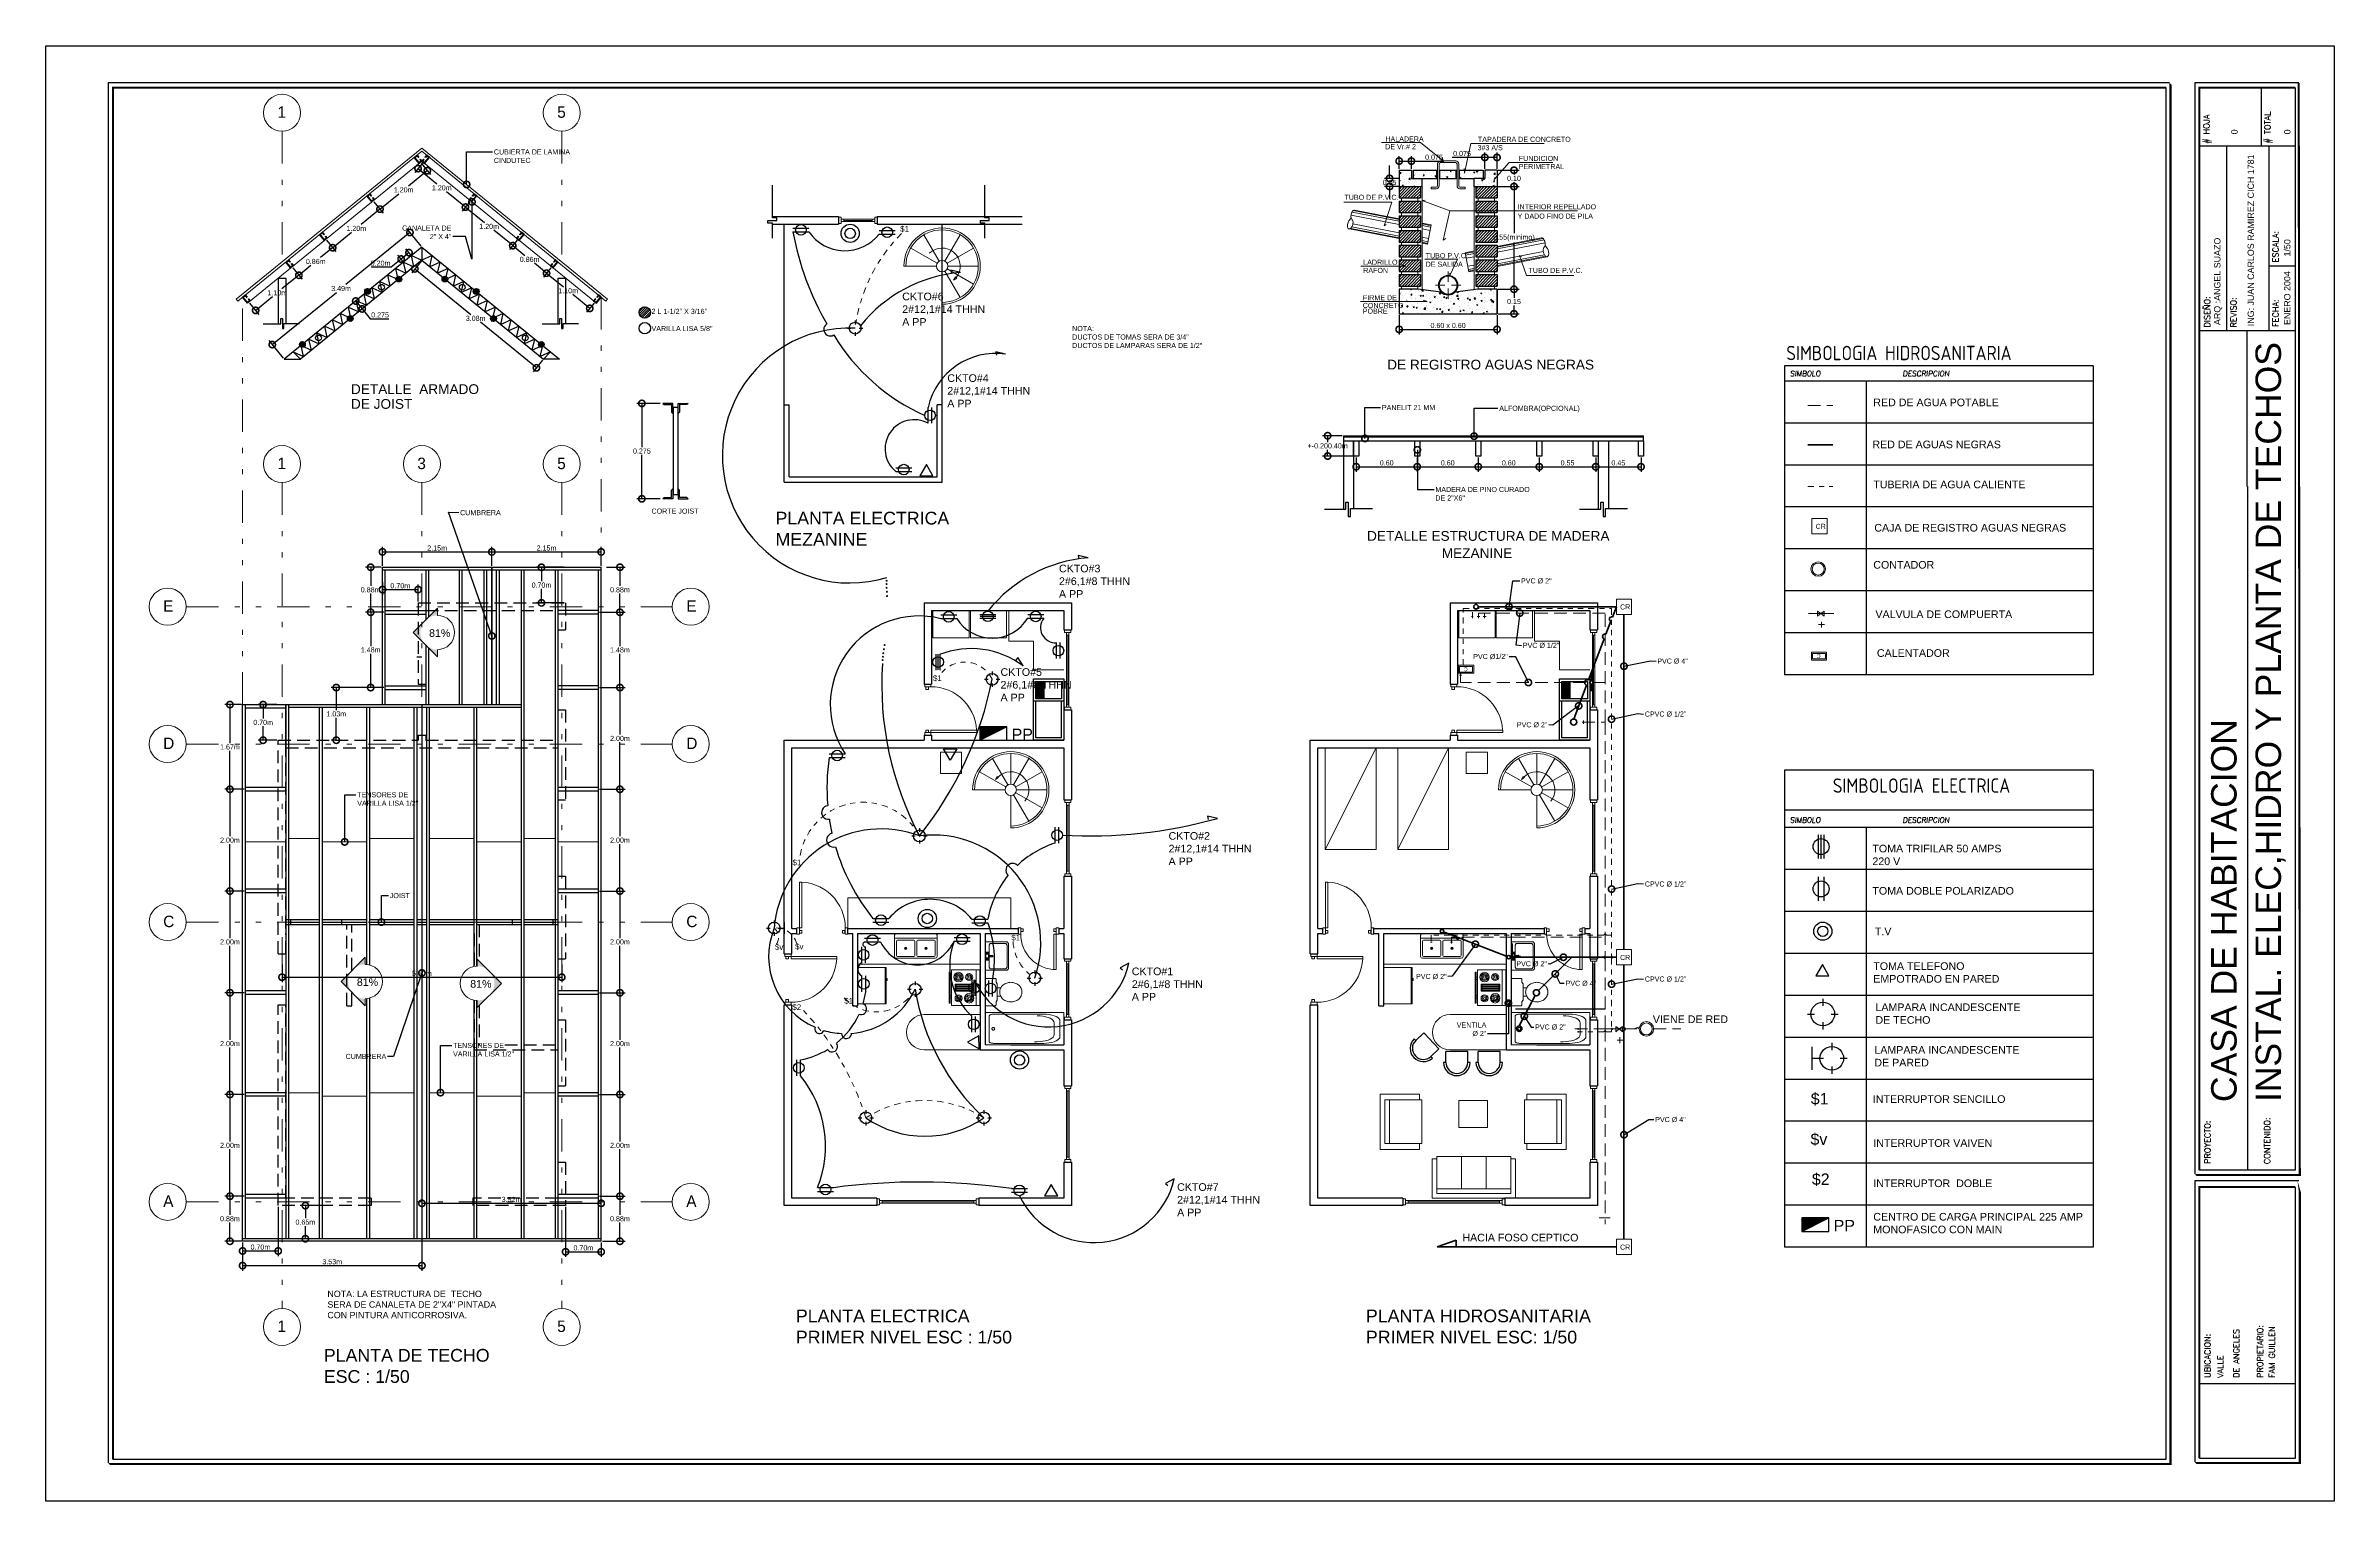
# Model space of a CAD drawing. Header units: inches. Extents: x -22.5 to 70.9, y -14.1 to 48.3.
# Drawn here: x -21.53 to 23.46, y 19.69 to 48.3 of the extents above; entities that cross this region are included whole.
import ezdxf

# ---------------------------------------------------------------- set-up
doc = ezdxf.new("R2010")
doc.units = ezdxf.units.IN
doc.header["$MEASUREMENT"] = 0
for name, pattern in [('ACAD_ISO14W100', [24, 12, -3, 0, -3, 0, -3, 0, -3]), ('DASHDOT2', [12.7, 6.35, -3.175, 0, -3.175]), ('DASHED2', [0.375, 0.25, -0.125]), ('DIVIDE', [31.75, 12.7, -6.35, 0, -6.35, 0, -6.35]), ('HIDDEN', [0.375, 0.25, -0.125])]:
    doc.linetypes.add(name, pattern=pattern)
for name, color, linetype in [('A-Appliance-G', 6, 'Continuous'), ('ACH', 7, 'Continuous'), ('cielo', 7, 'Continuous'), ('DETALLE$VIGUETAS', 5, 'Continuous'), ('FURNITURE', 6, 'Continuous'), ('MODULO', 7, 'Continuous'), ('PAREDES1', 7, 'Continuous'), ('SPACE', 1, 'Continuous'), ('TOMAC', 1, 'Continuous')]:
    doc.layers.add(name, color=color, linetype=linetype)
for name, color, linetype, lineweight in [('aguapotable', 2, 'DASHED2', 15), ('AGUAS LLUVIAS', 4, 'ACAD_ISO14W100', 20), ('aguasnegras', 3, 'Continuous', 40), ('cotas', 1, 'Continuous', 13), ('ejes', 253, 'DIVIDE', 13), ('Fachadas', 50, 'Continuous', 40), ('LAMP', 1, 'Continuous', 25), ('MUEBLEFIJ', 8, 'Continuous', 18), ('muebles', 6, 'Continuous', 13), ('paredes', 7, 'Continuous', 30), ('proyecciones', 95, 'DASHED2', 25), ('pv', 4, 'Continuous', 5), ('rotulacion', 7, 'Continuous', 15), ('techo', 100, 'Continuous', 30), ('TECHOS', 74, 'Continuous', 13), ('textoint', 7, 'Continuous', 20)]:
    doc.layers.add(name, color=color, linetype=linetype, lineweight=lineweight)
doc.styles.add('AMBIENTE', font='archs.shx', dxfattribs={"width": 1.05, "height": 0.15})
doc.styles.add('arial', font='ARIAL.TTF')
doc.styles.add('DIMS', font='ARIAL.TTF')
doc.styles.add('ROMANS', font='romans.shx')
doc.dimstyles.new('DIMS', dxfattribs={"dimtxt": 0.1, "dimasz": 0.25, "dimexe": 0.1, "dimexo": 0.025, "dimgap": 0.025, "dimtad": 1, "dimtih": 1, "dimtoh": 1, "dimzin": 1, "dimdsep": 46, "dimtxsty": 'DIMS', "dimblk1": 'DOTSMALL', "dimblk2": 'DOTSMALL', "dimsah": 1, "dimcen": 0.09, "dimclrd": 9, "dimclre": 9, "dimclrt": 2, "dimazin": 0, "dimtfac": 1, "dimtofl": 0, "dimtmove": 0, "dimatfit": 3, "dimldrblk": 'DOTSMALL', "dimfxl": 1, "dimtolj": 1, "dimtzin": 0, "dimarcsym": 0})

# ---------------------------------------------------------------- blocks, each defined once
blk = doc.blocks.new('HOJA11-17')
blk.add_lwpolyline([(-40.379, 27.285), (2.621, 27.285), (2.621, -0.715), (-40.379, -0.715)], close=True)
blk = doc.blocks.new('canaleta')
at = {"layer": 'paredes'}
for p, q in [((0.025, 0.097), (0.035, 0.097)), ((0.025, 0.053), (0.035, 0.053))]:
    blk.add_line(p, q, dxfattribs=at)
for points in [[(0.035, 0.053), (0.035, 0), (-0.035, 0), (-0.035, 0.15), (0.035, 0.15), (0.035, 0.097)], [(0.025, 0.053), (0.025, 0.01), (-0.025, 0.01), (-0.025, 0.14), (0.025, 0.14), (0.025, 0.097)]]:
    blk.add_lwpolyline(points, dxfattribs=at)
blk = doc.blocks.new('fghdfgh')
at = {"layer": 'pv', "linetype": 'Continuous'}
for p, q in [((0.035, 0.6), (-0.085, 0.6)), ((-0.085, 0.6), (-0.085, 0.55)), ((-0.085, 0.55), (0.035, 0.55)), ((-0.05, 0.55), (0, 0.55)), ((-0.05, -0.55), (-0.05, 0.55)), ((-0.05, 0.5), (0, 0.5)), ((-0.025, 0.5), (-0.025, -0.5)), ((0, 0.55), (0, -0.55)), ((0.035, 0.55), (0.035, 0.6)), ((-0.085, -0.55), (0.035, -0.55)), ((-0.085, -0.6), (-0.085, -0.55)), ((0.035, -0.6), (-0.085, -0.6)), ((-0.05, -0.5), (0, -0.5)), ((0, -0.55), (-0.05, -0.55)), ((0.035, -0.55), (0.035, -0.6))]:
    blk.add_line(p, q, dxfattribs=at)
blk = doc.blocks.new('asdfsd')
at = {"layer": 'pv', "linetype": 'Continuous'}
for p, q in [((-0.425, 0.308), (-0.425, 0.188)), ((-0.375, 0.308), (-0.425, 0.308)), ((-0.425, 0.188), (-0.375, 0.188)), ((-0.375, 0.188), (-0.375, 0.308)), ((-0.375, 0.288), (-0.325, 0.288)), ((-0.375, 0.238), (-0.375, 0.288)), ((-0.325, 0.238), (-0.375, 0.238)), ((-0.325, 0.288), (-0.325, 0.238)), ((0.275, 0.288), (0.275, 0.238)), ((0.325, 0.288), (0.275, 0.288)), ((0.275, 0.238), (0.325, 0.238)), ((0.275, 0.188), (0.275, -0.511)), ((0.325, 0.188), (0.275, 0.188)), ((0.325, 0.308), (0.375, 0.308)), ((0.325, 0.188), (0.325, 0.308)), ((0.325, 0.238), (0.325, 0.288)), ((0.325, -0.512), (0.325, 0.188)), ((0.375, 0.188), (0.325, 0.188)), ((0.375, 0.308), (0.375, 0.188))]:
    blk.add_line(p, q, dxfattribs=at)
blk.add_arc((0.325, 0.188), 0.7, 180, 270, dxfattribs=at)
blk = doc.blocks.new('p1.00')
at = {"layer": 'pv', "linetype": 'Continuous'}
for p, q in [((0.9, 1.02), (0.95, 1.02)), ((0.9, 0.12), (0.9, 1.02)), ((0.95, 1.02), (0.95, 0.12)), ((0, 0), (0, 0.12)), ((0, 0.12), (0.05, 0.12)), ((0.05, 0), (0, 0)), ((0.05, 0.12), (0.05, 0)), ((0.1, 0.07), (0.05, 0.07)), ((0.05, 0.07), (0.05, 0.02)), ((0.05, 0.02), (0.1, 0.02)), ((0.1, 0.02), (0.1, 0.07)), ((0.95, 0.12), (0.9, 0.12)), ((0.9, 0.07), (0.95, 0.07)), ((0.9, 0.02), (0.9, 0.07)), ((0.95, 0.02), (0.9, 0.02)), ((0.95, 0.12), (0.95, 0)), ((1, 0.12), (0.95, 0.12)), ((0.95, 0.07), (0.95, 0.02)), ((0.95, 0), (1, 0)), ((1, 0), (1, 0.12))]:
    blk.add_line(p, q, dxfattribs=at)
blk.add_arc((0.95, 0.12), 0.901, 93.1798, 186.3695, dxfattribs=at)
blk = doc.blocks.new('M_BATH_BASIN_Basin - Rect_M')
at = {"color": 0, "linetype": 'ByBlock', "lineweight": -2}
for p, q in [((16.7, 10.8, 33.5), (0, 10.8, 33.5)), ((0, 10.8, 33.5), (0, -10.8, 33.5)), ((3.8, 9.6, 33.5), (2.9, 8.4, 33.5)), ((2.9, 8.4, 33.5), (2.9, -8.4, 33.5)), ((15.7, 9.6, 33.5), (3.8, 9.6, 33.5)), ((16.7, 8.4, 33.5), (15.7, 9.6, 33.5)), ((17.7, 9.6, 33.5), (16.7, 10.8, 33.5)), ((16.7, -8.4, 33.5), (16.7, 8.4, 33.5)), ((17.7, -9.6, 33.5), (17.7, 9.6, 33.5)), ((0, -10.8, 33.5), (16.7, -10.8, 33.5)), ((2.9, -8.4, 33.5), (3.8, -9.6, 33.5)), ((3.8, -9.6, 33.5), (15.7, -9.6, 33.5)), ((15.7, -9.6, 33.5), (16.7, -8.4, 33.5)), ((16.7, -10.8, 33.5), (17.7, -9.6, 33.5))]:
    blk.add_line(p, q, dxfattribs=at)
for points, invisible_edges in [([(0, -10.8, 27.6), (0, 10.8, 27.6), (16.7, 10.8, 27.6), (16.7, -10.8, 27.6)], 4), ([(3.8, 9.6, 33.5), (15.7, 9.6, 33.5), (16.7, 10.8, 33.5), (0, 10.8, 33.5)], 26), ([(0, -10.8, 33.5), (0, 10.8, 33.5), (2.9, 8.4, 33.5), (2.9, -8.4, 33.5)], 10), ([(2.9, 8.4, 33.5), (3.8, 9.6, 33.5), (0, 10.8, 33.5)], 10), ([(16.7, 8.4, 33.5), (17.7, 9.6, 33.5), (16.7, 10.8, 33.5), (15.7, 9.6, 33.5)], 5), ([(16.7, -10.8, 27.6), (17.7, -9.6, 27.6), (17.7, 9.6, 27.6), (16.7, 10.8, 27.6)], 8), ([(16.7, -8.4, 33.5), (16.7, 8.4, 33.5), (17.7, 9.6, 33.5), (17.7, -9.6, 33.5)], 10), ([(0, -10.8, 33.5), (3.8, -9.6, 33.5), (2.9, -8.4, 33.5)], 9), ([(16.7, -10.8, 33.5), (15.7, -9.6, 33.5), (3.8, -9.6, 33.5), (0, -10.8, 33.5)], 5), ([(16.7, -10.8, 33.5), (15.7, -9.6, 33.5), (16.7, -8.4, 33.5), (17.7, -9.6, 33.5)], 5)]:
    blk.add_3dface(points, dxfattribs=dict(at, invisible_edges=invisible_edges))
at = {"color": 0, "lineweight": -2}
mesh = blk.add_polyface(dxfattribs=at)
corners = [(1.8, -1.4, 35.9), (1.8, -1.4, 34.8), (1, -1.4, 34.8), (1, -1.4, 35.9), (1, -2.6, 34.8), (1, -2.6, 35.9), (1.8, -2.6, 35.9), (1.8, -2.6, 34.8), (0.6, -2, 35.9), (0.6, -2, 34.8), (2.1, -2, 34.8), (2.1, -2, 35.9), (1, 2.6, 34.8), (1, 2.6, 35.9), (0.6, 2, 35.9), (0.6, 2, 34.8), (1.8, 2.6, 35.9), (1.8, 2.6, 34.8), (1, 1.4, 34.8), (1, 1.4, 35.9), (1.8, 1.4, 35.9), (1.8, 1.4, 34.8), (2.1, 2, 34.8), (2.1, 2, 35.9), (5.3, -0.5, 35.5), (2.4, -0.5, 34.4), (2.4, -0.5, 33.5), (5.8, -0.5, 35.5), (5.8, -0.5, 36.1), (5.2, -0.5, 36.1), (5.3, 0.5, 35.5), (5.8, 0.5, 35.5), (5.8, 0.5, 36.1), (2.4, 0.5, 33.5), (2.4, 0.5, 34.4), (5.2, 0.5, 36.1), (0.4, 3, 33.5), (0.4, 3, 34.4), (0.4, -3, 34.4), (0.4, -3, 33.5), (2.4, -3, 33.5), (2.4, -3, 34.4), (2.4, 3, 34.4), (2.4, 3, 33.5), (1.1, -1.5, 34.4), (1.1, -1.5, 34.8), (0.9, -2, 34.8), (0.9, -2, 34.4), (1.1, -2.5, 34.4), (1.1, -2.5, 34.8), (1.6, -2.5, 34.8), (1.6, -2.5, 34.4), (1.9, -2, 34.4), (1.9, -2, 34.8), (1.6, -1.5, 34.8), (1.6, -1.5, 34.4), (1.6, 2.5, 34.8), (1.6, 2.5, 34.4), (1.1, 2.5, 34.4), (1.1, 2.5, 34.8), (1.9, 2, 34.4), (1.9, 2, 34.8), (1.6, 1.5, 34.8), (1.6, 1.5, 34.4), (1.1, 1.5, 34.4), (1.1, 1.5, 34.8), (0.9, 2, 34.8), (0.9, 2, 34.4), (2.1, -2, 35.9), (1.8, -2.6, 35.9), (1, -1.4, 35.9), (2.1, 2, 35.9)]
mesh.append_faces([[corners[k] for k in face] for face in [(0, 1, 2, 3), (4, 5, 6, 7), (8, 9, 4, 5), (2, 3, 8, 9), (6, 7, 10, 11), (10, 11, 0, 1), (12, 13, 14, 15), (16, 17, 12, 13), (18, 19, 20, 21), (14, 15, 18, 19), (22, 23, 16, 17), (20, 21, 22, 23), (36, 37, 38, 39), (40, 41, 42, 43), (38, 39, 40, 41), (42, 43, 36, 37), (44, 45, 46, 47), (46, 47, 48, 49), (48, 49, 50, 51), (50, 51, 52, 53), (52, 53, 54, 55), (54, 55, 44, 45), (56, 57, 58, 59), (60, 61, 56, 57), (62, 63, 60, 61), (64, 65, 62, 63), (66, 67, 64, 65), (58, 59, 66, 67), (38, 41, 42, 37)]], dxfattribs={"color": 0})
mesh.append_faces([[corners[k] for k in face] for face in [(24, 25, 26, 26), (30, 26, 33, 33), (30, 26, 24, 24), (34, 29, 35, 35), (34, 29, 25, 25), (25, 33, 34, 34), (27, 32, 31, 31), (31, 24, 30, 30), (31, 24, 27, 27), (35, 28, 32, 32), (35, 28, 29, 29)]], dxfattribs={"vtx0": -1, "color": 0})
mesh.append_faces([[corners[k] for k in face] for face in [(24, 25, 29, 29), (30, 34, 35, 35)]], dxfattribs={"vtx0": -1, "vtx2": -1, "vtx3": -1, "color": 0})
mesh.append_faces([[corners[k] for k in face] for face in [(28, 29, 24, 24), (35, 32, 30, 30)]], dxfattribs={"vtx1": -1, "vtx2": -1, "vtx3": -1, "color": 0})
mesh.append_faces([[corners[k] for k in face] for face in [(0, 68, 69, 70), (8, 5, 6, 3), (16, 71, 20, 13), (14, 19, 20, 13)]], dxfattribs={"vtx2": -1, "color": 0})
mesh.append_faces([[corners[k] for k in face] for face in [(24, 27, 28, 28), (30, 31, 32, 32), (30, 33, 34, 34), (33, 26, 25, 25), (32, 28, 27, 27)]], dxfattribs={"vtx2": -1, "vtx3": -1, "color": 0})
at = {"color": 0, "linetype": 'ByBlock', "lineweight": -2}
mesh = blk.add_polymesh((2, 6), dxfattribs=dict(at, n_close=True))
for k, corner in enumerate([(16.7, 10.8, 33.5), (17.7, 9.6, 33.5), (17.7, -9.6, 33.5), (16.7, -10.8, 33.5), (0, -10.8, 33.5), (0, 10.8, 33.5), (16.7, 10.8, 27.6), (17.7, 9.6, 27.6), (17.7, -9.6, 27.6), (16.7, -10.8, 27.6), (0, -10.8, 27.6), (0, 10.8, 27.6)]):
    mesh.set_mesh_vertex(divmod(k, 6), corner)
mesh = blk.add_polymesh((2, 8), dxfattribs=dict(at, n_close=True))
for k, corner in enumerate([(3.8, 9.6, 33.5), (15.7, 9.6, 33.5), (16.7, 8.4, 33.5), (16.7, -8.4, 33.5), (15.7, -9.6, 33.5), (3.8, -9.6, 33.5), (2.9, -8.4, 33.5), (2.9, 8.4, 33.5), (3.8, 9.6, 27.6), (15.7, 9.6, 27.6), (16.7, 8.4, 27.6), (16.7, -8.4, 27.6), (15.7, -9.6, 27.6), (3.8, -9.6, 27.6), (2.9, -8.4, 27.6), (2.9, 8.4, 27.6)]):
    mesh.set_mesh_vertex(divmod(k, 8), corner)
blk = doc.blocks.new('ffff')
at = {"layer": 'cotas', "color": 6}
for points in [[(-0.289, 0.793, 0), (-0.289, -0.752, 0)], [(0.347, 0.793, 0), (-0.289, 0.793, 0)], [(-0.223, 0.716, 0), (-0.229, 0.715, 0), (-0.235, 0.711, 0), (-0.24, 0.705, 0), (-0.245, 0.696, 0), (-0.249, 0.686, 0), (-0.253, 0.674, 0), (-0.256, 0.66, 0), (-0.257, 0.646, 0), (-0.258, 0.631, 0)], [(-0.258, 0.631, 0), (-0.258, -0.355, 0)], [(0.28, 0.716, 0), (-0.223, 0.716, 0)], [(0.004, 0.645, 0), (0.003, 0.636, 0)], [(0.003, 0.636, 0), (0.004, 0.627, 0)], [(0.01, 0.656, 0), (0.008, 0.653, 0), (0.006, 0.649, 0), (0.004, 0.645, 0)], [(0.004, 0.627, 0), (0.006, 0.623, 0), (0.008, 0.62, 0), (0.01, 0.617, 0)], [(0.018, 0.661, 0), (0.014, 0.659, 0), (0.01, 0.656, 0)], [(0.01, 0.617, 0), (0.014, 0.614, 0), (0.018, 0.611, 0)], [(0.029, 0.664, 0), (0.018, 0.661, 0)], [(0.018, 0.611, 0), (0.029, 0.609, 0)], [(0.038, 0.662, 0), (0.029, 0.664, 0)], [(0.029, 0.609, 0), (0.039, 0.611, 0)], [(0.047, 0.656, 0), (0.043, 0.659, 0), (0.038, 0.662, 0)], [(0.039, 0.611, 0), (0.043, 0.614, 0), (0.047, 0.617, 0)], [(0.053, 0.645, 0), (0.051, 0.649, 0), (0.049, 0.653, 0), (0.047, 0.656, 0)], [(0.047, 0.617, 0), (0.049, 0.62, 0), (0.051, 0.623, 0), (0.053, 0.627, 0)], [(0.055, 0.636, 0), (0.053, 0.645, 0)], [(0.053, 0.627, 0), (0.055, 0.636, 0)], [(0.315, 0.631, 0), (0.315, 0.646, 0), (0.313, 0.66, 0), (0.31, 0.674, 0), (0.307, 0.686, 0), (0.303, 0.696, 0), (0.298, 0.705, 0), (0.292, 0.711, 0), (0.286, 0.715, 0), (0.28, 0.716, 0)], [(0.315, -0.355, 0), (0.315, 0.631, 0)], [(0.347, -0.752, 0), (0.347, 0.793, 0)], [(-0.258, -0.355, 0), (-0.256, -0.411, 0), (-0.25, -0.464, 0), (-0.24, -0.515, 0), (-0.227, -0.561, 0), (-0.211, -0.6, 0), (-0.192, -0.632, 0), (-0.171, -0.655, 0), (-0.149, -0.67, 0), (-0.126, -0.675, 0)], [(-0.226, -0.228, 0), (-0.226, -0.172, 0)], [(-0.226, -0.228, 0), (-0.224, -0.285, 0), (-0.218, -0.341, 0), (-0.208, -0.393, 0), (-0.194, -0.44, 0), (-0.177, -0.481, 0), (-0.158, -0.514, 0), (-0.136, -0.539, 0), (-0.113, -0.553, 0), (-0.09, -0.558, 0)], [(0.147, -0.558, 0), (0.171, -0.553, 0), (0.194, -0.539, 0), (0.215, -0.514, 0), (0.235, -0.481, 0), (0.251, -0.44, 0), (0.265, -0.393, 0), (0.275, -0.341, 0), (0.281, -0.285, 0), (0.283, -0.228, 0)], [(0.183, -0.675, 0), (0.206, -0.67, 0), (0.228, -0.655, 0), (0.249, -0.632, 0), (0.268, -0.6, 0), (0.284, -0.561, 0), (0.297, -0.515, 0), (0.307, -0.464, 0), (0.313, -0.411, 0), (0.315, -0.355, 0)], [(-0.289, -0.752, 0), (0.347, -0.752, 0)], [(-0.126, -0.675, 0), (0.183, -0.675, 0)], [(0.147, -0.558, 0), (-0.09, -0.558, 0)]]:
    blk.add_polyline3d(points, dxfattribs=at)
blk = doc.blocks.new('RGWE')
at = {"layer": 'pv', "linetype": 'Continuous'}
for p, q in [((0.146, 1.789), (0.026, 1.789)), ((0.026, 1.789), (0.026, 1.739)), ((0.026, 1.739), (0.146, 1.739)), ((0.111, 1.739), (0.061, 1.739)), ((0.061, 1.739), (0.061, -0.161)), ((0.061, 1.689), (0.111, 1.689)), ((0.086, -0.111), (0.086, 1.689)), ((0.111, -0.161), (0.111, 1.739)), ((0.146, 1.739), (0.146, 1.789)), ((0.026, -0.161), (0.146, -0.161)), ((0.026, -0.211), (0.026, -0.161)), ((0.146, -0.211), (0.026, -0.211)), ((0.061, -0.111), (0.111, -0.111)), ((0.061, -0.161), (0.111, -0.161)), ((0.146, -0.161), (0.146, -0.211))]:
    blk.add_line(p, q, dxfattribs=at)
blk = doc.blocks.new('Refrigerator-2 door - 36 in top')
for p, q in [((0, -26.999999), (36, -26.999999)), ((11, -27.999999), (11, -28.999999)), ((11, -28.999999), (13, -28.999999)), ((12, -26.999999), (12, -28.999999)), ((13, -28.999999), (13, -27.999999))]:
    blk.add_line(p, q)
blk.add_lwpolyline([(0, -27.999999), (0, 0), (36, 0), (36, -27.999999)], close=True)
blk = doc.blocks.new('fdfgdf')
at = {"layer": 'muebles', "lineweight": 5}
for p, q in [((-0.121, -0.12), (-0.121, -0.192)), ((0.04, -0.12), (0.04, -0.191))]:
    blk.add_line(p, q, dxfattribs=at)
for points in [[(0.229, 0.093), (0.229, -0.081, -0.33208), (0.215, -0.099), (0.155, -0.099), (0.12, -0.12), (-0.201, -0.12), (-0.235, -0.099), (-0.296, -0.099, -0.501412), (-0.309, -0.081), (-0.309, 0.093, -0.33208), (-0.296, 0.111), (0.215, 0.111, -0.501412), (0.229, 0.093)], [(-0.232, -0.391, 0.042845), (-0.229, -0.35, 0.041358), (-0.218, -0.309, 0.047619), (-0.201, -0.271, 0.046559), (-0.176, -0.236, 0.05104), (-0.148, -0.209, 0.05018), (-0.114, -0.189, 0.057353), (-0.078, -0.176, 0.056071), (-0.039, -0.172, 0.056071), (0, -0.176, 0.057353), (0.036, -0.189, 0.05018), (0.07, -0.209, 0.05104), (0.098, -0.236, 0.046559), (0.123, -0.271, 0.047619), (0.14, -0.309, 0.041358), (0.151, -0.35, 0.042845), (0.154, -0.391, 0.042845), (0.151, -0.431, 0.041358), (0.14, -0.472, 0.047619), (0.123, -0.511, 0.046559), (0.098, -0.545, 0.05104), (0.07, -0.572, 0.05018), (0.036, -0.592, 0.057353), (0, -0.605, 0.056071), (-0.039, -0.61, 0.056071), (-0.078, -0.605, 0.057353), (-0.114, -0.592, 0.05018), (-0.148, -0.572, 0.05104), (-0.176, -0.545, 0.046559), (-0.201, -0.511, 0.047619), (-0.218, -0.472, 0.041358), (-0.229, -0.431, 0.042845)]]:
    blk.add_lwpolyline(points, format="xyb", close=True, dxfattribs=at)
blk = doc.blocks.new('Range-Oven - 30 in top')
for p, q in [((0, -3), (30, -3)), ((12, -6), (18, -6)), ((13, -20), (13, -6)), ((14, -6), (14, -20)), ((15, -20), (15, -6)), ((16, -6), (16, -20)), ((17, -20), (17, -6)), ((6, -24), (6, -25)), ((8, -25), (8, -24)), ((18, -20), (12, -20)), ((22, -25), (22, -24)), ((24, -24), (24, -25))]:
    blk.add_line(p, q)
for points in [[(0, -24), (0, 0), (30, 0), (30, -24)], [(12, -21), (12, -5), (18, -5), (18, -21)], [(2, -26), (2, -25), (28, -25), (28, -26)]]:
    blk.add_lwpolyline(points, close=True)
for centre, radius in [((6, -9), 4), ((6, -9), 3), ((6, -18), 3), ((6, -9), 2), ((6, -18), 2), ((6, -9), 1), ((6, -18), 1), ((24, -18), 4), ((24, -9), 3), ((24, -18), 3), ((24, -9), 2), ((24, -18), 2), ((24, -9), 1), ((24, -18), 1)]:
    blk.add_circle(centre, radius)
blk = doc.blocks.new('hj')
at = {"layer": 'pv', "linetype": 'Continuous'}
for p, q in [((-0.129, 0.925), (-0.249, 0.925)), ((-0.249, 0.925), (-0.249, 0.875)), ((-0.129, 0.875), (-0.129, 0.925)), ((-0.249, 0.875), (-0.129, 0.875)), ((-0.214, -0.525), (-0.214, 0.875)), ((-0.214, 0.875), (-0.164, 0.875)), ((-0.214, 0.825), (-0.164, 0.825)), ((-0.189, 0.825), (-0.189, -0.475)), ((-0.164, 0.875), (-0.164, -0.525)), ((-0.249, -0.525), (-0.129, -0.525)), ((-0.249, -0.575), (-0.249, -0.525)), ((-0.129, -0.575), (-0.249, -0.575)), ((-0.214, -0.475), (-0.164, -0.475)), ((-0.164, -0.525), (-0.214, -0.525)), ((-0.129, -0.525), (-0.129, -0.575))]:
    blk.add_line(p, q, dxfattribs=at)
blk = doc.blocks.new('iuhiu')
at = {"layer": 'muebles', "lineweight": 5}
for p, q in [((-0.056, 0.096), (-0.356, 0.617)), ((0, 0.112), (0, 0.712)), ((0.056, 0.097), (0.356, 0.617)), ((-0.113, 0), (-0.75, 0)), ((-0.098, 0.056), (-0.617, 0.356)), ((-0.264, 0.264), (-0.301, 0.201)), ((-0.301, 0.201), (-0.239, 0.239)), ((-0.251, 0.251), (-0.264, 0.264)), ((-0.251, 0.251), (-0.239, 0.239)), ((0.099, 0.057), (0.617, 0.356)), ((0.112, 0), (0.712, 0)), ((0, -0.113), (0, -0.75)), ((0.056, -0.097), (0.356, -0.617)), ((0.098, -0.057), (0.617, -0.356))]:
    blk.add_line(p, q, dxfattribs=at)
blk.add_circle((0, 0), 0.112, dxfattribs=at)
for radius, start, end in [(0.75, 270, 180), (0.712, 270, 180), (0.356, 320.7106, 135)]:
    blk.add_arc((0, 0), radius, start, end, dxfattribs=at)
blk = doc.blocks.new('Sink-double - 36 in top')
for p, q in [((-18, -4), (18, -4)), ((-0.75, -18.5), (-0.75, -6.5)), ((0.75, -6.5), (0.75, -18.5))]:
    blk.add_line(p, q)
for points in [[(-16.5, 0), (16.5, 0)], [(-18, -19.5), (-18, -1.5)], [(-16.5, -18.5), (-16.5, -6.5)], [(-15.5, -5.5), (-1.75, -5.5)], [(1.75, -5.5), (15.5, -5.5)], [(16.5, -6.5), (16.5, -18.5)], [(18, -1.5), (18, -19.5)], [(16.5, -21), (-16.5, -21)], [(-1.75, -19.5), (-15.5, -19.5)], [(15.5, -19.5), (1.75, -19.5)]]:
    blk.add_lwpolyline(points)
for centre, radius in [((-8.5, -12.5), 1), ((-8.5, -12.5), 0.5), ((8.5, -12.5), 1), ((8.5, -12.5), 0.5)]:
    blk.add_circle(centre, radius)
for centre, radius, start, end in [((-16.5, -1.5), 1.5, 90, 180), ((16.5, -1.5), 1.5, 0, 90), ((-15.5, -6.5), 1, 90, 180), ((-15.5, -18.5), 1, 180, 270), ((-1.75, -6.5), 1, 0, 90), ((-1.75, -18.5), 1, 270, 0), ((1.75, -6.5), 1, 90, 180), ((1.75, -18.5), 1, 180, 270), ((15.5, -6.5), 1, 0, 90), ((15.5, -18.5), 1, 270, 0), ((-16.5, -19.5), 1.5, 180, 270), ((16.5, -19.5), 1.5, 270, 0)]:
    blk.add_arc(centre, radius, start, end)
blk = doc.blocks.new('dfgd')
at = {"layer": 'pv', "linetype": 'Continuous'}
for p, q in [((-0.324, 0.987), (-0.204, 0.987)), ((-0.324, 0.937), (-0.324, 0.987)), ((-0.204, 0.937), (-0.324, 0.937)), ((-0.289, -0.533), (-0.289, 0.937)), ((-0.289, 0.937), (-0.239, 0.937)), ((-0.239, 0.937), (-0.239, -0.533)), ((-0.204, 0.987), (-0.204, 0.937)), ((-0.239, 0.887), (-0.289, 0.887)), ((-0.264, -0.483), (-0.264, 0.887)), ((-0.324, -0.533), (-0.324, -0.583)), ((-0.204, -0.533), (-0.324, -0.533)), ((-0.324, -0.583), (-0.204, -0.583)), ((-0.239, -0.483), (-0.289, -0.483)), ((-0.239, -0.533), (-0.289, -0.533)), ((-0.204, -0.583), (-0.204, -0.533))]:
    blk.add_line(p, q, dxfattribs=at)
blk = doc.blocks.new('pila')
at = {"layer": 'A-Appliance-G'}
for p, q in [((-0.219, 0.466), (0.986, 0.466)), ((-0.219, -0.134), (-0.219, 0.466)), ((0.219, 0.466), (0.219, -0.134)), ((0.986, 0.466), (0.986, -0.134)), ((-0.169, 0.416), (0.169, 0.416)), ((-0.169, -0.084), (-0.169, 0.416)), ((0.169, 0.075), (-0.169, 0.075)), ((0.169, 0.05), (-0.169, 0.05)), ((0.169, 0.025), (-0.169, 0.025)), ((0.169, 0), (-0.169, 0)), ((0.169, 0.416), (0.169, -0.084)), ((0.936, 0.416), (0.219, 0.416)), ((0.936, 0.416), (0.936, -0.084)), ((0.986, -0.134), (-0.219, -0.134)), ((0.169, -0.025), (-0.169, -0.025)), ((0.169, -0.05), (-0.169, -0.05)), ((0.169, -0.075), (-0.169, -0.075)), ((0.169, -0.084), (-0.169, -0.084)), ((0.936, -0.084), (0.219, -0.084))]:
    blk.add_line(p, q, dxfattribs=at)
blk = doc.blocks.new('M_DFURN_FURN_3D SOFA - 1-SEAT_P')
at = {"color": 0, "linetype": 'ByBlock'}
for p, q in [((0, 0.499968), (0, -0.499968)), ((0, 0.499968), (0.944418, 0.499968)), ((0.944418, 0.499968), (0.944418, 0.394416)), ((0.111108, 0.394416), (0.111108, -0.394416)), ((0.111108, 0.394416), (0.999972, 0.394416)), ((0.222216, 0.394416), (0.222216, -0.394416)), ((0.999972, -0.394416), (0.999972, 0.394416)), ((0.111108, -0.394416), (0.999972, -0.394416)), ((0.944418, -0.499968), (0.944418, -0.394416)), ((0, -0.499968), (0.944418, -0.499968))]:
    blk.add_line(p, q, dxfattribs=at)
blk = doc.blocks.new('M_DFURN_FURN_3D SOFA - 3-SEAT_P')
at = {"color": 0, "linetype": 'ByBlock'}
for p, q in [((0, 0.499968), (0.944418, 0.499968)), ((0, 0.499968), (0, -0.499968)), ((0.111108, 0.444416), (0.111108, -0.444416)), ((0.111108, 0.444416), (0.999972, 0.444416)), ((0.222216, 0.444416), (0.222216, -0.444416)), ((0.944418, 0.499968), (0.944418, 0.444416)), ((0.999972, -0.444416), (0.999972, 0.444416)), ((0.999972, 0.148144), (0.222216, 0.148144)), ((0.999972, -0.148129), (0.222216, -0.148129)), ((0, -0.499968), (0.944418, -0.499968)), ((0.111108, -0.444416), (0.999972, -0.444416)), ((0.944418, -0.499968), (0.944418, -0.444416))]:
    blk.add_line(p, q, dxfattribs=at)
blk = doc.blocks.new('SILLA-C')
at = {"layer": 'FURNITURE'}
for p, q in [((-278, 20), (-228, 20)), ((-228, 20), (-228, -230)), ((272, 20), (272, -230)), ((272, 20), (322, 20)), ((-228, -230), (272, -230))]:
    blk.add_line(p, q, dxfattribs=at)
for radius in [300, 250]:
    blk.add_arc((22, 20), radius, 0, 180, dxfattribs=at)
blk = doc.blocks.new('khjk')
at = {"layer": 'muebles', "lineweight": 5}
for p, q in [((7.149, 15.239), (7.149, 15.839)), ((7.051, 15.183), (6.532, 15.482)), ((7.093, 15.223), (6.793, 15.743)), ((7.205, 15.224), (7.505, 15.743)), ((7.248, 15.183), (7.766, 15.482)), ((7.037, 15.126), (6.399, 15.126)), ((7.149, 15.014), (7.149, 14.376)), ((7.205, 15.029), (7.505, 14.509)), ((7.247, 15.07), (7.766, 14.77)), ((7.262, 15.126), (7.862, 15.126)), ((7.412, 14.914), (7.374, 14.851)), ((7.374, 14.851), (7.437, 14.889)), ((7.424, 14.901), (7.412, 14.914)), ((7.424, 14.901), (7.437, 14.889))]:
    blk.add_line(p, q, dxfattribs=at)
blk.add_circle((7.149, 15.126), 0.112, dxfattribs=at)
for radius, start, end in [(0.75, 270, 180), (0.712, 270, 180), (0.356, 320.7106, 135)]:
    blk.add_arc((7.149, 15.126), radius, start, end, dxfattribs=at)
blk = doc.blocks.new('_DOTSMALL')
at = {"color": 0, "linetype": 'ByBlock', "const_width": 0.5}
blk.add_lwpolyline([(-0.0625, 0, 1), (0.0625, 0, 1)], format="xyb", close=True, dxfattribs=at)
blk = doc.blocks.new('*D301')
at = {"layer": 'cotas', "color": 9, "lineweight": -2}
for p, q in [((-14.15, 45.994), (-13.968, 45.771)), ((-14.031, 45.848), (-14.403, 45.546)), ((-15.081, 45.236), (-14.899, 45.013)), ((-14.962, 45.091), (-14.59, 45.393))]:
    blk.add_line(p, q, dxfattribs=at)
at = {"layer": 'Defpoints', "color": 0}
for p in [(-14.166, 46.013), (-15.096, 45.256), (-14.962, 45.091)]:
    blk.add_point(p, dxfattribs=at)
at = {"layer": 'cotas', "color": 9, "lineweight": -2, "xscale": 0.25, "yscale": 0.25, "zscale": 0.25}
for p, rotation in [((-14.031, 45.848), 39.1398884249248), ((-14.962, 45.091), 219.1398884249249)]:
    blk.add_blockref('_DOTSMALL', p, dxfattribs=dict(at, rotation=rotation))
at = {"layer": 'cotas', "color": 2, "insert": (-14.497, 45.47), "char_height": 0.1, "attachment_point": 5, "style": 'DIMS'}
blk.add_mtext('\\A1;1.20m', dxfattribs=at)
blk = doc.blocks.new('*D302')
at = {"layer": 'cotas', "color": 9, "lineweight": -2}
for p, q in [((-14.962, 45.091), (-15.334, 44.788)), ((-15.081, 45.236), (-14.899, 45.013)), ((-15.893, 44.333), (-15.521, 44.636)), ((-16.011, 44.479), (-15.83, 44.256))]:
    blk.add_line(p, q, dxfattribs=at)
at = {"layer": 'Defpoints', "color": 0}
for p in [(-15.096, 45.256), (-16.027, 44.498), (-15.893, 44.333)]:
    blk.add_point(p, dxfattribs=at)
at = {"layer": 'cotas', "color": 9, "lineweight": -2, "xscale": 0.25, "yscale": 0.25, "zscale": 0.25}
for p, rotation in [((-14.962, 45.091), 39.1398884249248), ((-15.893, 44.333), 219.1398884249249)]:
    blk.add_blockref('_DOTSMALL', p, dxfattribs=dict(at, rotation=rotation))
at = {"layer": 'cotas', "color": 2, "insert": (-15.428, 44.712), "char_height": 0.1, "attachment_point": 5, "style": 'DIMS'}
blk.add_mtext('\\A1;1.20m', dxfattribs=at)
blk = doc.blocks.new('*D303')
at = {"layer": 'cotas', "color": 9, "lineweight": -2}
for p, q in [((-15.893, 44.333), (-16.132, 44.139)), ((-16.011, 44.479), (-15.83, 44.256)), ((-16.676, 43.938), (-16.494, 43.715)), ((-16.557, 43.792), (-16.319, 43.987))]:
    blk.add_line(p, q, dxfattribs=at)
at = {"layer": 'Defpoints', "color": 0}
for p in [(-16.027, 44.498), (-16.692, 43.957), (-16.557, 43.792)]:
    blk.add_point(p, dxfattribs=at)
at = {"layer": 'cotas', "color": 9, "lineweight": -2, "xscale": 0.25, "yscale": 0.25, "zscale": 0.25}
for p, rotation in [((-15.893, 44.333), 39.1398884249248), ((-16.557, 43.792), 219.1398884249249)]:
    blk.add_blockref('_DOTSMALL', p, dxfattribs=dict(at, rotation=rotation))
at = {"layer": 'cotas', "color": 2, "insert": (-16.225, 44.063), "char_height": 0.1, "attachment_point": 5, "style": 'DIMS'}
blk.add_mtext('\\A1;0.86m', dxfattribs=at)
blk = doc.blocks.new('*D304')
at = {"layer": 'cotas', "color": 9, "lineweight": -2}
for p, q in [((-16.557, 43.792), (-16.889, 43.523)), ((-16.676, 43.938), (-16.494, 43.715)), ((-17.526, 43.246), (-17.344, 43.023)), ((-17.407, 43.101), (-17.076, 43.371))]:
    blk.add_line(p, q, dxfattribs=at)
at = {"layer": 'Defpoints', "color": 0}
for p in [(-16.692, 43.957), (-17.542, 43.266), (-17.407, 43.101)]:
    blk.add_point(p, dxfattribs=at)
at = {"layer": 'cotas', "color": 9, "lineweight": -2, "xscale": 0.25, "yscale": 0.25, "zscale": 0.25}
for p, rotation in [((-16.557, 43.792), 39.1398884249248), ((-17.407, 43.101), 219.1398884249249)]:
    blk.add_blockref('_DOTSMALL', p, dxfattribs=dict(at, rotation=rotation))
at = {"layer": 'cotas', "color": 2, "insert": (-16.982, 43.447), "char_height": 0.1, "attachment_point": 5, "style": 'DIMS'}
blk.add_mtext('\\A1;1.10m', dxfattribs=at)
blk = doc.blocks.new('*D305')
at = {"layer": 'cotas', "color": 9, "lineweight": -2}
for p, q in [((-14.127, 45.994), (-14.276, 45.811)), ((-14.213, 45.889), (-13.841, 45.586)), ((-13.282, 45.131), (-13.654, 45.434)), ((-13.196, 45.236), (-13.345, 45.054))]:
    blk.add_line(p, q, dxfattribs=at)
at = {"layer": 'Defpoints', "color": 0}
for p in [(-14.111, 46.013), (-13.282, 45.131), (-13.181, 45.256)]:
    blk.add_point(p, dxfattribs=at)
at = {"layer": 'cotas', "color": 9, "lineweight": -2, "xscale": 0.25, "yscale": 0.25, "zscale": 0.25}
for p, rotation in [((-14.213, 45.889), 140.8601115750756), ((-13.282, 45.131), 320.8601115750756)]:
    blk.add_blockref('_DOTSMALL', p, dxfattribs=dict(at, rotation=rotation))
at = {"layer": 'cotas', "color": 2, "insert": (-13.747, 45.51), "char_height": 0.1, "attachment_point": 5, "style": 'DIMS'}
blk.add_mtext('\\A1;1.20m', dxfattribs=at)
blk = doc.blocks.new('*D306')
at = {"layer": 'cotas', "color": 9, "lineweight": -2}
for p, q in [((-13.196, 45.236), (-13.345, 45.054)), ((-13.282, 45.131), (-12.91, 44.829)), ((-12.351, 44.374), (-12.723, 44.676)), ((-12.266, 44.479), (-12.414, 44.296))]:
    blk.add_line(p, q, dxfattribs=at)
at = {"layer": 'Defpoints', "color": 0}
for p in [(-13.181, 45.256), (-12.351, 44.374), (-12.25, 44.498)]:
    blk.add_point(p, dxfattribs=at)
at = {"layer": 'cotas', "color": 9, "lineweight": -2, "xscale": 0.25, "yscale": 0.25, "zscale": 0.25}
for p, rotation in [((-13.282, 45.131), 140.8601115750756), ((-12.351, 44.374), 320.8601115750756)]:
    blk.add_blockref('_DOTSMALL', p, dxfattribs=dict(at, rotation=rotation))
at = {"layer": 'cotas', "color": 2, "insert": (-12.816, 44.752), "char_height": 0.1, "attachment_point": 5, "style": 'DIMS'}
blk.add_mtext('\\A1;1.20m', dxfattribs=at)
blk = doc.blocks.new('*D307')
at = {"layer": 'cotas', "color": 9, "lineweight": -2}
for p, q in [((-12.266, 44.479), (-12.414, 44.296)), ((-12.351, 44.374), (-12.112, 44.179)), ((-11.687, 43.833), (-11.925, 44.027)), ((-11.601, 43.938), (-11.75, 43.755))]:
    blk.add_line(p, q, dxfattribs=at)
at = {"layer": 'Defpoints', "color": 0}
for p in [(-12.25, 44.498), (-11.687, 43.833), (-11.585, 43.957)]:
    blk.add_point(p, dxfattribs=at)
at = {"layer": 'cotas', "color": 9, "lineweight": -2, "xscale": 0.25, "yscale": 0.25, "zscale": 0.25}
for p, rotation in [((-12.351, 44.374), 140.8601115750756), ((-11.687, 43.833), 320.8601115750756)]:
    blk.add_blockref('_DOTSMALL', p, dxfattribs=dict(at, rotation=rotation))
at = {"layer": 'cotas', "color": 2, "insert": (-12.019, 44.103), "char_height": 0.1, "attachment_point": 5, "style": 'DIMS'}
blk.add_mtext('\\A1;0.86m', dxfattribs=at)
blk = doc.blocks.new('*D308')
at = {"layer": 'cotas', "color": 9, "lineweight": -2}
for p, q in [((-11.601, 43.938), (-11.75, 43.755)), ((-11.687, 43.833), (-11.355, 43.563)), ((-10.837, 43.141), (-11.168, 43.411)), ((-10.751, 43.246), (-10.9, 43.064))]:
    blk.add_line(p, q, dxfattribs=at)
at = {"layer": 'Defpoints', "color": 0}
for p in [(-11.585, 43.957), (-10.735, 43.266), (-10.837, 43.141)]:
    blk.add_point(p, dxfattribs=at)
at = {"layer": 'cotas', "color": 9, "lineweight": -2, "xscale": 0.25, "yscale": 0.25, "zscale": 0.25}
for p, rotation in [((-11.687, 43.833), 140.8601115750756), ((-10.837, 43.141), 320.8601115750756)]:
    blk.add_blockref('_DOTSMALL', p, dxfattribs=dict(at, rotation=rotation))
at = {"layer": 'cotas', "color": 2, "insert": (-11.262, 43.487), "char_height": 0.1, "attachment_point": 5, "style": 'DIMS'}
blk.add_mtext('\\A1;1.10m', dxfattribs=at)
blk = doc.blocks.new('*D309')
at = {"layer": 'cotas', "color": 9, "lineweight": -2}
for p, q in [((-17.688, 35.351), (-18.012, 35.351)), ((-17.912, 35.351), (-17.912, 34.594)), ((-17.912, 33.686), (-17.912, 34.442)), ((-17.634, 33.686), (-18.012, 33.686))]:
    blk.add_line(p, q, dxfattribs=at)
at = {"layer": 'Defpoints', "color": 0}
for p in [(-17.663, 35.351), (-17.912, 33.686), (-17.609, 33.686)]:
    blk.add_point(p, dxfattribs=at)
at = {"layer": 'cotas', "color": 9, "lineweight": -2, "xscale": 0.25, "yscale": 0.25, "zscale": 0.25}
for p, rotation in [((-17.912, 35.351), 90), ((-17.912, 33.686), 270)]:
    blk.add_blockref('_DOTSMALL', p, dxfattribs=dict(at, rotation=rotation))
at = {"layer": 'cotas', "color": 2, "insert": (-17.912, 34.518), "char_height": 0.1, "attachment_point": 5, "style": 'DIMS'}
blk.add_mtext('\\A1;1.67m', dxfattribs=at)
blk = doc.blocks.new('*D310')
at = {"layer": 'cotas', "color": 9, "lineweight": -2}
for p, q in [((-17.634, 33.686), (-18.012, 33.686)), ((-17.912, 33.686), (-17.912, 32.762)), ((-17.912, 31.686), (-17.912, 32.61)), ((-17.634, 31.686), (-18.012, 31.686))]:
    blk.add_line(p, q, dxfattribs=at)
at = {"layer": 'Defpoints', "color": 0}
for p in [(-17.609, 33.686), (-17.912, 31.686), (-17.609, 31.686)]:
    blk.add_point(p, dxfattribs=at)
at = {"layer": 'cotas', "color": 9, "lineweight": -2, "xscale": 0.25, "yscale": 0.25, "zscale": 0.25}
for p, rotation in [((-17.912, 33.686), 90), ((-17.912, 31.686), 270)]:
    blk.add_blockref('_DOTSMALL', p, dxfattribs=dict(at, rotation=rotation))
at = {"layer": 'cotas', "color": 2, "insert": (-17.912, 32.686), "char_height": 0.1, "attachment_point": 5, "style": 'DIMS'}
blk.add_mtext('\\A1;2.00m', dxfattribs=at)
blk = doc.blocks.new('*D311')
at = {"layer": 'cotas', "color": 9, "lineweight": -2}
for p, q in [((-17.634, 31.686), (-18.012, 31.686)), ((-17.912, 31.686), (-17.912, 30.762)), ((-17.912, 29.686), (-17.912, 30.61)), ((-17.634, 29.686), (-18.012, 29.686))]:
    blk.add_line(p, q, dxfattribs=at)
at = {"layer": 'Defpoints', "color": 0}
for p in [(-17.609, 31.686), (-17.912, 29.686), (-17.609, 29.686)]:
    blk.add_point(p, dxfattribs=at)
at = {"layer": 'cotas', "color": 9, "lineweight": -2, "xscale": 0.25, "yscale": 0.25, "zscale": 0.25}
for p, rotation in [((-17.912, 31.686), 90), ((-17.912, 29.686), 270)]:
    blk.add_blockref('_DOTSMALL', p, dxfattribs=dict(at, rotation=rotation))
at = {"layer": 'cotas', "color": 2, "insert": (-17.912, 30.686), "char_height": 0.1, "attachment_point": 5, "style": 'DIMS'}
blk.add_mtext('\\A1;2.00m', dxfattribs=at)
blk = doc.blocks.new('*D312')
at = {"layer": 'cotas', "color": 9, "lineweight": -2}
for p, q in [((-17.634, 29.686), (-18.012, 29.686)), ((-17.912, 29.686), (-17.912, 28.762)), ((-17.912, 27.686), (-17.912, 28.61)), ((-17.634, 27.686), (-18.012, 27.686))]:
    blk.add_line(p, q, dxfattribs=at)
at = {"layer": 'Defpoints', "color": 0}
for p in [(-17.609, 29.686), (-17.912, 27.686), (-17.609, 27.686)]:
    blk.add_point(p, dxfattribs=at)
at = {"layer": 'cotas', "color": 9, "lineweight": -2, "xscale": 0.25, "yscale": 0.25, "zscale": 0.25}
for p, rotation in [((-17.912, 29.686), 90), ((-17.912, 27.686), 270)]:
    blk.add_blockref('_DOTSMALL', p, dxfattribs=dict(at, rotation=rotation))
at = {"layer": 'cotas', "color": 2, "insert": (-17.912, 28.686), "char_height": 0.1, "attachment_point": 5, "style": 'DIMS'}
blk.add_mtext('\\A1;2.00m', dxfattribs=at)
blk = doc.blocks.new('*D313')
at = {"layer": 'cotas', "color": 9, "lineweight": -2}
for p, q in [((-17.634, 27.686), (-18.012, 27.686)), ((-17.912, 27.686), (-17.912, 26.762)), ((-17.912, 25.686), (-17.912, 26.61)), ((-17.634, 25.686), (-18.012, 25.686))]:
    blk.add_line(p, q, dxfattribs=at)
at = {"layer": 'Defpoints', "color": 0}
for p in [(-17.609, 27.686), (-17.912, 25.686), (-17.609, 25.686)]:
    blk.add_point(p, dxfattribs=at)
at = {"layer": 'cotas', "color": 9, "lineweight": -2, "xscale": 0.25, "yscale": 0.25, "zscale": 0.25}
for p, rotation in [((-17.912, 27.686), 90), ((-17.912, 25.686), 270)]:
    blk.add_blockref('_DOTSMALL', p, dxfattribs=dict(at, rotation=rotation))
at = {"layer": 'cotas', "color": 2, "insert": (-17.912, 26.686), "char_height": 0.1, "attachment_point": 5, "style": 'DIMS'}
blk.add_mtext('\\A1;2.00m', dxfattribs=at)
blk = doc.blocks.new('*D314')
at = {"layer": 'cotas', "color": 9, "lineweight": -2}
for p, q in [((-17.634, 25.686), (-18.012, 25.686)), ((-17.912, 25.686), (-17.912, 25.319)), ((-17.688, 24.801), (-18.012, 24.801)), ((-17.912, 24.801), (-17.912, 25.167))]:
    blk.add_line(p, q, dxfattribs=at)
at = {"layer": 'Defpoints', "color": 0}
for p in [(-17.609, 25.686), (-17.912, 24.801), (-17.663, 24.801)]:
    blk.add_point(p, dxfattribs=at)
at = {"layer": 'cotas', "color": 9, "lineweight": -2, "xscale": 0.25, "yscale": 0.25, "zscale": 0.25}
for p, rotation in [((-17.912, 25.686), 90), ((-17.912, 24.801), 270)]:
    blk.add_blockref('_DOTSMALL', p, dxfattribs=dict(at, rotation=rotation))
at = {"layer": 'cotas', "color": 2, "insert": (-17.912, 25.243), "char_height": 0.1, "attachment_point": 5, "style": 'DIMS'}
blk.add_mtext('\\A1;0.88m', dxfattribs=at)
blk = doc.blocks.new('*D315')
at = {"layer": 'cotas', "color": 9, "lineweight": -2}
for p, q in [((-10.511, 38.051), (-10.144, 38.051)), ((-10.244, 38.051), (-10.244, 37.684)), ((-10.244, 37.166), (-10.244, 37.532)), ((-10.643, 37.166), (-10.144, 37.166))]:
    blk.add_line(p, q, dxfattribs=at)
at = {"layer": 'Defpoints', "color": 0}
for p in [(-10.536, 38.051), (-10.668, 37.166), (-10.244, 37.166)]:
    blk.add_point(p, dxfattribs=at)
at = {"layer": 'cotas', "color": 9, "lineweight": -2, "xscale": 0.25, "yscale": 0.25, "zscale": 0.25}
for p, rotation in [((-10.244, 38.051), 90), ((-10.244, 37.166), 270)]:
    blk.add_blockref('_DOTSMALL', p, dxfattribs=dict(at, rotation=rotation))
at = {"layer": 'cotas', "color": 2, "insert": (-10.244, 37.608), "char_height": 0.1, "attachment_point": 5, "style": 'DIMS'}
blk.add_mtext('\\A1;0.88m', dxfattribs=at)
blk = doc.blocks.new('*D316')
at = {"layer": 'cotas', "color": 9, "lineweight": -2}
for p, q in [((-10.643, 37.166), (-10.144, 37.166)), ((-10.244, 37.166), (-10.244, 36.502)), ((-10.244, 35.686), (-10.244, 36.35)), ((-10.643, 35.686), (-10.144, 35.686))]:
    blk.add_line(p, q, dxfattribs=at)
at = {"layer": 'Defpoints', "color": 0}
for p in [(-10.668, 37.166), (-10.668, 35.686), (-10.244, 35.686)]:
    blk.add_point(p, dxfattribs=at)
at = {"layer": 'cotas', "color": 9, "lineweight": -2, "xscale": 0.25, "yscale": 0.25, "zscale": 0.25}
for p, rotation in [((-10.244, 37.166), 90), ((-10.244, 35.686), 270)]:
    blk.add_blockref('_DOTSMALL', p, dxfattribs=dict(at, rotation=rotation))
at = {"layer": 'cotas', "color": 2, "insert": (-10.244, 36.426), "char_height": 0.1, "attachment_point": 5, "style": 'DIMS'}
blk.add_mtext('\\A1;1.48m', dxfattribs=at)
blk = doc.blocks.new('*D317')
at = {"layer": 'cotas', "color": 9, "lineweight": -2}
for p, q in [((-10.643, 35.686), (-10.144, 35.686)), ((-10.244, 35.686), (-10.244, 34.762)), ((-10.244, 33.686), (-10.244, 34.61)), ((-10.643, 33.686), (-10.144, 33.686))]:
    blk.add_line(p, q, dxfattribs=at)
at = {"layer": 'Defpoints', "color": 0}
for p in [(-10.668, 35.686), (-10.668, 33.686), (-10.244, 33.686)]:
    blk.add_point(p, dxfattribs=at)
at = {"layer": 'cotas', "color": 9, "lineweight": -2, "xscale": 0.25, "yscale": 0.25, "zscale": 0.25}
for p, rotation in [((-10.244, 35.686), 90), ((-10.244, 33.686), 270)]:
    blk.add_blockref('_DOTSMALL', p, dxfattribs=dict(at, rotation=rotation))
at = {"layer": 'cotas', "color": 2, "insert": (-10.244, 34.686), "char_height": 0.1, "attachment_point": 5, "style": 'DIMS'}
blk.add_mtext('\\A1;2.00m', dxfattribs=at)
blk = doc.blocks.new('*D318')
at = {"layer": 'cotas', "color": 9, "lineweight": -2}
for p, q in [((-10.643, 33.686), (-10.144, 33.686)), ((-10.244, 33.686), (-10.244, 32.762)), ((-10.244, 31.686), (-10.244, 32.61)), ((-10.643, 31.686), (-10.144, 31.686))]:
    blk.add_line(p, q, dxfattribs=at)
at = {"layer": 'Defpoints', "color": 0}
for p in [(-10.668, 33.686), (-10.668, 31.686), (-10.244, 31.686)]:
    blk.add_point(p, dxfattribs=at)
at = {"layer": 'cotas', "color": 9, "lineweight": -2, "xscale": 0.25, "yscale": 0.25, "zscale": 0.25}
for p, rotation in [((-10.244, 33.686), 90), ((-10.244, 31.686), 270)]:
    blk.add_blockref('_DOTSMALL', p, dxfattribs=dict(at, rotation=rotation))
at = {"layer": 'cotas', "color": 2, "insert": (-10.244, 32.686), "char_height": 0.1, "attachment_point": 5, "style": 'DIMS'}
blk.add_mtext('\\A1;2.00m', dxfattribs=at)
blk = doc.blocks.new('*D319')
at = {"layer": 'cotas', "color": 9, "lineweight": -2}
for p, q in [((-10.643, 31.686), (-10.144, 31.686)), ((-10.244, 31.686), (-10.244, 30.762)), ((-10.244, 29.686), (-10.244, 30.61)), ((-10.643, 29.686), (-10.144, 29.686))]:
    blk.add_line(p, q, dxfattribs=at)
at = {"layer": 'Defpoints', "color": 0}
for p in [(-10.668, 31.686), (-10.668, 29.686), (-10.244, 29.686)]:
    blk.add_point(p, dxfattribs=at)
at = {"layer": 'cotas', "color": 9, "lineweight": -2, "xscale": 0.25, "yscale": 0.25, "zscale": 0.25}
for p, rotation in [((-10.244, 31.686), 90), ((-10.244, 29.686), 270)]:
    blk.add_blockref('_DOTSMALL', p, dxfattribs=dict(at, rotation=rotation))
at = {"layer": 'cotas', "color": 2, "insert": (-10.244, 30.686), "char_height": 0.1, "attachment_point": 5, "style": 'DIMS'}
blk.add_mtext('\\A1;2.00m', dxfattribs=at)
blk = doc.blocks.new('*D320')
at = {"layer": 'cotas', "color": 9, "lineweight": -2}
for p, q in [((-10.643, 29.686), (-10.144, 29.686)), ((-10.244, 29.686), (-10.244, 28.762)), ((-10.244, 27.686), (-10.244, 28.61)), ((-10.643, 27.686), (-10.144, 27.686))]:
    blk.add_line(p, q, dxfattribs=at)
at = {"layer": 'Defpoints', "color": 0}
for p in [(-10.668, 29.686), (-10.668, 27.686), (-10.244, 27.686)]:
    blk.add_point(p, dxfattribs=at)
at = {"layer": 'cotas', "color": 9, "lineweight": -2, "xscale": 0.25, "yscale": 0.25, "zscale": 0.25}
for p, rotation in [((-10.244, 29.686), 90), ((-10.244, 27.686), 270)]:
    blk.add_blockref('_DOTSMALL', p, dxfattribs=dict(at, rotation=rotation))
at = {"layer": 'cotas', "color": 2, "insert": (-10.244, 28.686), "char_height": 0.1, "attachment_point": 5, "style": 'DIMS'}
blk.add_mtext('\\A1;2.00m', dxfattribs=at)
blk = doc.blocks.new('*D321')
at = {"layer": 'cotas', "color": 9, "lineweight": -2}
for p, q in [((-10.643, 27.686), (-10.144, 27.686)), ((-10.244, 27.686), (-10.244, 26.762)), ((-10.244, 25.686), (-10.244, 26.61)), ((-10.643, 25.686), (-10.144, 25.686))]:
    blk.add_line(p, q, dxfattribs=at)
at = {"layer": 'Defpoints', "color": 0}
for p in [(-10.668, 27.686), (-10.668, 25.686), (-10.244, 25.686)]:
    blk.add_point(p, dxfattribs=at)
at = {"layer": 'cotas', "color": 9, "lineweight": -2, "xscale": 0.25, "yscale": 0.25, "zscale": 0.25}
for p, rotation in [((-10.244, 27.686), 90), ((-10.244, 25.686), 270)]:
    blk.add_blockref('_DOTSMALL', p, dxfattribs=dict(at, rotation=rotation))
at = {"layer": 'cotas', "color": 2, "insert": (-10.244, 26.686), "char_height": 0.1, "attachment_point": 5, "style": 'DIMS'}
blk.add_mtext('\\A1;2.00m', dxfattribs=at)
blk = doc.blocks.new('*D322')
at = {"layer": 'cotas', "color": 9, "lineweight": -2}
for p, q in [((-10.643, 25.686), (-10.144, 25.686)), ((-10.244, 25.686), (-10.244, 25.319)), ((-10.588, 24.801), (-10.144, 24.801)), ((-10.244, 24.801), (-10.244, 25.167))]:
    blk.add_line(p, q, dxfattribs=at)
at = {"layer": 'Defpoints', "color": 0}
for p in [(-10.668, 25.686), (-10.613, 24.801), (-10.244, 24.801)]:
    blk.add_point(p, dxfattribs=at)
at = {"layer": 'cotas', "color": 9, "lineweight": -2, "xscale": 0.25, "yscale": 0.25, "zscale": 0.25}
for p, rotation in [((-10.244, 25.686), 90), ((-10.244, 24.801), 270)]:
    blk.add_blockref('_DOTSMALL', p, dxfattribs=dict(at, rotation=rotation))
at = {"layer": 'cotas', "color": 2, "insert": (-10.244, 25.243), "char_height": 0.1, "attachment_point": 5, "style": 'DIMS'}
blk.add_mtext('\\A1;0.88m', dxfattribs=at)
blk = doc.blocks.new('*D323')
at = {"layer": 'cotas', "color": 9, "lineweight": -2}
for p, q in [((-14.138, 26.001), (-14.138, 24.222)), ((-17.663, 24.776), (-17.663, 24.222)), ((-17.663, 24.322), (-14.138, 24.322))]:
    blk.add_line(p, q, dxfattribs=at)
at = {"layer": 'Defpoints', "color": 0}
for p in [(-14.138, 26.026), (-17.663, 24.801), (-14.138, 24.322)]:
    blk.add_point(p, dxfattribs=at)
at = {"layer": 'cotas', "color": 9, "lineweight": -2, "xscale": 0.25, "yscale": 0.25, "zscale": 0.25, "rotation": 180}
blk.add_blockref('_DOTSMALL', (-17.663, 24.322), dxfattribs=at)
at = {"layer": 'cotas', "color": 9, "lineweight": -2, "xscale": 0.25, "yscale": 0.25, "zscale": 0.25}
blk.add_blockref('_DOTSMALL', (-14.138, 24.322), dxfattribs=at)
at = {"layer": 'cotas', "color": 2, "insert": (-15.901, 24.398), "char_height": 0.1, "attachment_point": 5, "style": 'DIMS'}
blk.add_mtext('\\A1;3.53m', dxfattribs=at)
blk = doc.blocks.new('*D324')
at = {"layer": 'cotas', "color": 9, "lineweight": -2}
for p, q in [((-14.138, 26.001), (-14.138, 25.447)), ((-14.138, 25.547), (-10.613, 25.547)), ((-10.613, 24.826), (-10.613, 25.647))]:
    blk.add_line(p, q, dxfattribs=at)
at = {"layer": 'Defpoints', "color": 0}
for p in [(-14.138, 26.026), (-10.613, 25.547), (-10.613, 24.801)]:
    blk.add_point(p, dxfattribs=at)
at = {"layer": 'cotas', "color": 9, "lineweight": -2, "xscale": 0.25, "yscale": 0.25, "zscale": 0.25, "rotation": 180}
blk.add_blockref('_DOTSMALL', (-14.138, 25.547), dxfattribs=at)
at = {"layer": 'cotas', "color": 9, "lineweight": -2, "xscale": 0.25, "yscale": 0.25, "zscale": 0.25}
blk.add_blockref('_DOTSMALL', (-10.613, 25.547), dxfattribs=at)
at = {"layer": 'cotas', "color": 2, "insert": (-12.376, 25.623), "char_height": 0.1, "attachment_point": 5, "style": 'DIMS'}
blk.add_mtext('\\A1;3.52m', dxfattribs=at)
blk = doc.blocks.new('*D325')
at = {"layer": 'cotas', "color": 9, "lineweight": -2}
for p, q in [((-14.913, 38.076), (-14.913, 38.453)), ((-14.913, 38.353), (-12.763, 38.353)), ((-12.763, 38.076), (-12.763, 38.453))]:
    blk.add_line(p, q, dxfattribs=at)
at = {"layer": 'Defpoints', "color": 0}
for p in [(-12.763, 38.353), (-14.913, 38.051), (-12.763, 38.051)]:
    blk.add_point(p, dxfattribs=at)
at = {"layer": 'cotas', "color": 9, "lineweight": -2, "xscale": 0.25, "yscale": 0.25, "zscale": 0.25, "rotation": 180}
blk.add_blockref('_DOTSMALL', (-14.913, 38.353), dxfattribs=at)
at = {"layer": 'cotas', "color": 9, "lineweight": -2, "xscale": 0.25, "yscale": 0.25, "zscale": 0.25}
blk.add_blockref('_DOTSMALL', (-12.763, 38.353), dxfattribs=at)
at = {"layer": 'cotas', "color": 2, "insert": (-13.838, 38.429), "char_height": 0.1, "attachment_point": 5, "style": 'DIMS'}
blk.add_mtext('\\A1;2.15m', dxfattribs=at)
blk = doc.blocks.new('*D326')
at = {"layer": 'cotas', "color": 9, "lineweight": -2}
for p, q in [((-12.763, 38.076), (-12.763, 38.453)), ((-12.763, 38.353), (-10.613, 38.353)), ((-10.613, 38.076), (-10.613, 38.453))]:
    blk.add_line(p, q, dxfattribs=at)
at = {"layer": 'Defpoints', "color": 0}
for p in [(-10.613, 38.353), (-12.763, 38.051), (-10.613, 38.051)]:
    blk.add_point(p, dxfattribs=at)
at = {"layer": 'cotas', "color": 9, "lineweight": -2, "xscale": 0.25, "yscale": 0.25, "zscale": 0.25, "rotation": 180}
blk.add_blockref('_DOTSMALL', (-12.763, 38.353), dxfattribs=at)
at = {"layer": 'cotas', "color": 9, "lineweight": -2, "xscale": 0.25, "yscale": 0.25, "zscale": 0.25}
blk.add_blockref('_DOTSMALL', (-10.613, 38.353), dxfattribs=at)
at = {"layer": 'cotas', "color": 2, "insert": (-11.688, 38.429), "char_height": 0.1, "attachment_point": 5, "style": 'DIMS'}
blk.add_mtext('\\A1;2.15m', dxfattribs=at)
blk = doc.blocks.new('*D327')
at = {"layer": 'cotas', "color": 9, "lineweight": -2}
for p, q in [((-14.938, 38.051), (-15.245, 38.051)), ((-15.145, 38.051), (-15.145, 37.684)), ((-15.145, 37.166), (-15.145, 37.532)), ((-14.884, 37.166), (-15.245, 37.166))]:
    blk.add_line(p, q, dxfattribs=at)
at = {"layer": 'Defpoints', "color": 0}
for p in [(-14.913, 38.051), (-15.145, 37.166), (-14.859, 37.166)]:
    blk.add_point(p, dxfattribs=at)
at = {"layer": 'cotas', "color": 9, "lineweight": -2, "xscale": 0.25, "yscale": 0.25, "zscale": 0.25}
for p, rotation in [((-15.145, 38.051), 90), ((-15.145, 37.166), 270)]:
    blk.add_blockref('_DOTSMALL', p, dxfattribs=dict(at, rotation=rotation))
at = {"layer": 'cotas', "color": 2, "insert": (-15.145, 37.608), "char_height": 0.1, "attachment_point": 5, "style": 'DIMS'}
blk.add_mtext('\\A1;0.88m', dxfattribs=at)
blk = doc.blocks.new('*D328')
at = {"layer": 'cotas', "color": 9, "lineweight": -2}
for p, q in [((-14.884, 37.166), (-15.245, 37.166)), ((-15.145, 37.166), (-15.145, 36.502)), ((-15.145, 35.686), (-15.145, 36.35)), ((-14.884, 35.686), (-15.245, 35.686))]:
    blk.add_line(p, q, dxfattribs=at)
at = {"layer": 'Defpoints', "color": 0}
for p in [(-14.859, 37.166), (-15.145, 35.686), (-14.859, 35.686)]:
    blk.add_point(p, dxfattribs=at)
at = {"layer": 'cotas', "color": 9, "lineweight": -2, "xscale": 0.25, "yscale": 0.25, "zscale": 0.25}
for p, rotation in [((-15.145, 37.166), 90), ((-15.145, 35.686), 270)]:
    blk.add_blockref('_DOTSMALL', p, dxfattribs=dict(at, rotation=rotation))
at = {"layer": 'cotas', "color": 2, "insert": (-15.145, 36.426), "char_height": 0.1, "attachment_point": 5, "style": 'DIMS'}
blk.add_mtext('\\A1;1.48m', dxfattribs=at)
blk = doc.blocks.new('*D329')
at = {"layer": 'cotas', "color": 9, "lineweight": -2}
for p, q in [((-14.884, 35.686), (-15.921, 35.686)), ((-15.821, 35.686), (-15.821, 35.244)), ((-15.846, 34.651), (-15.921, 34.651)), ((-15.821, 34.651), (-15.821, 35.092))]:
    blk.add_line(p, q, dxfattribs=at)
at = {"layer": 'Defpoints', "color": 0}
for p in [(-14.859, 35.686), (-15.821, 34.651), (-15.821, 34.651)]:
    blk.add_point(p, dxfattribs=at)
at = {"layer": 'cotas', "color": 9, "lineweight": -2, "xscale": 0.25, "yscale": 0.25, "zscale": 0.25}
for p, rotation in [((-15.821, 35.686), 90), ((-15.821, 34.651), 270)]:
    blk.add_blockref('_DOTSMALL', p, dxfattribs=dict(at, rotation=rotation))
at = {"layer": 'cotas', "color": 2, "insert": (-15.821, 35.168), "char_height": 0.1, "attachment_point": 5, "style": 'DIMS'}
blk.add_mtext('\\A1;1.03m', dxfattribs=at)
blk = doc.blocks.new('*D330')
at = {"layer": 'cotas', "color": 9, "lineweight": -2}
for p, q in [((-16.963, 25.476), (-16.963, 24.51)), ((-17.663, 24.776), (-17.663, 24.51)), ((-17.663, 24.61), (-16.963, 24.61))]:
    blk.add_line(p, q, dxfattribs=at)
at = {"layer": 'Defpoints', "color": 0}
for p in [(-16.963, 25.501), (-17.663, 24.801), (-16.963, 24.61)]:
    blk.add_point(p, dxfattribs=at)
at = {"layer": 'cotas', "color": 9, "lineweight": -2, "xscale": 0.25, "yscale": 0.25, "zscale": 0.25, "rotation": 180}
blk.add_blockref('_DOTSMALL', (-17.663, 24.61), dxfattribs=at)
at = {"layer": 'cotas', "color": 9, "lineweight": -2, "xscale": 0.25, "yscale": 0.25, "zscale": 0.25}
blk.add_blockref('_DOTSMALL', (-16.963, 24.61), dxfattribs=at)
at = {"layer": 'cotas', "color": 2, "insert": (-17.313, 24.686), "char_height": 0.1, "attachment_point": 5, "style": 'DIMS'}
blk.add_mtext('\\A1;0.70m', dxfattribs=at)
blk = doc.blocks.new('*D331')
at = {"layer": 'cotas', "color": 9, "lineweight": -2}
for p, q in [((-16.076, 25.501), (-16.529, 25.501)), ((-16.429, 25.501), (-16.429, 25.252)), ((-16.174, 24.851), (-16.529, 24.851)), ((-16.429, 24.851), (-16.429, 25.1))]:
    blk.add_line(p, q, dxfattribs=at)
at = {"layer": 'Defpoints', "color": 0}
for p in [(-16.051, 25.501), (-16.429, 24.851), (-16.149, 24.851)]:
    blk.add_point(p, dxfattribs=at)
at = {"layer": 'cotas', "color": 9, "lineweight": -2, "xscale": 0.25, "yscale": 0.25, "zscale": 0.25}
for p, rotation in [((-16.429, 25.501), 90), ((-16.429, 24.851), 270)]:
    blk.add_blockref('_DOTSMALL', p, dxfattribs=dict(at, rotation=rotation))
at = {"layer": 'cotas', "color": 2, "insert": (-16.429, 25.176), "char_height": 0.1, "attachment_point": 5, "style": 'DIMS'}
blk.add_mtext('\\A1;0.65m', dxfattribs=at)
blk = doc.blocks.new('*D332')
at = {"layer": 'cotas', "color": 9, "lineweight": -2}
for p, q in [((-11.313, 25.476), (-11.313, 24.494)), ((-10.613, 24.776), (-10.613, 24.494)), ((-11.313, 24.594), (-10.613, 24.594))]:
    blk.add_line(p, q, dxfattribs=at)
at = {"layer": 'Defpoints', "color": 0}
for p in [(-11.313, 25.501), (-10.613, 24.801), (-10.613, 24.594)]:
    blk.add_point(p, dxfattribs=at)
at = {"layer": 'cotas', "color": 9, "lineweight": -2, "xscale": 0.25, "yscale": 0.25, "zscale": 0.25, "rotation": 180}
blk.add_blockref('_DOTSMALL', (-11.313, 24.594), dxfattribs=at)
at = {"layer": 'cotas', "color": 9, "lineweight": -2, "xscale": 0.25, "yscale": 0.25, "zscale": 0.25}
blk.add_blockref('_DOTSMALL', (-10.613, 24.594), dxfattribs=at)
at = {"layer": 'cotas', "color": 2, "insert": (-10.963, 24.67), "char_height": 0.1, "attachment_point": 5, "style": 'DIMS'}
blk.add_mtext('\\A1;0.70m', dxfattribs=at)
blk = doc.blocks.new('*D333')
at = {"layer": 'cotas', "color": 9, "lineweight": -2}
for p, q in [((-11.338, 38.051), (-11.887, 38.051)), ((-11.787, 38.051), (-11.787, 37.777)), ((-11.338, 37.351), (-11.887, 37.351)), ((-11.787, 37.351), (-11.787, 37.625))]:
    blk.add_line(p, q, dxfattribs=at)
at = {"layer": 'Defpoints', "color": 0}
for p in [(-11.787, 38.051), (-11.313, 38.051), (-11.313, 37.351)]:
    blk.add_point(p, dxfattribs=at)
at = {"layer": 'cotas', "color": 9, "lineweight": -2, "xscale": 0.25, "yscale": 0.25, "zscale": 0.25}
for p, rotation in [((-11.787, 38.051), 90), ((-11.787, 37.351), 270)]:
    blk.add_blockref('_DOTSMALL', p, dxfattribs=dict(at, rotation=rotation))
at = {"layer": 'cotas', "color": 2, "insert": (-11.787, 37.701), "char_height": 0.1, "attachment_point": 5, "style": 'DIMS'}
blk.add_mtext('\\A1;0.70m', dxfattribs=at)
blk = doc.blocks.new('*D334')
at = {"layer": 'cotas', "color": 9, "lineweight": -2}
for p, q in [((-14.913, 37.755), (-14.913, 37.512)), ((-14.913, 37.612), (-14.213, 37.612)), ((-14.213, 37.376), (-14.213, 37.712))]:
    blk.add_line(p, q, dxfattribs=at)
at = {"layer": 'Defpoints', "color": 0}
for p in [(-14.913, 37.78), (-14.213, 37.612), (-14.213, 37.351)]:
    blk.add_point(p, dxfattribs=at)
at = {"layer": 'cotas', "color": 9, "lineweight": -2, "xscale": 0.25, "yscale": 0.25, "zscale": 0.25, "rotation": 180}
blk.add_blockref('_DOTSMALL', (-14.913, 37.612), dxfattribs=at)
at = {"layer": 'cotas', "color": 9, "lineweight": -2, "xscale": 0.25, "yscale": 0.25, "zscale": 0.25}
blk.add_blockref('_DOTSMALL', (-14.213, 37.612), dxfattribs=at)
at = {"layer": 'cotas', "color": 2, "insert": (-14.563, 37.688), "char_height": 0.1, "attachment_point": 5, "style": 'DIMS'}
blk.add_mtext('\\A1;0.70m', dxfattribs=at)
blk = doc.blocks.new('*D335')
at = {"layer": 'cotas', "color": 9, "lineweight": -2}
for p, q in [((-16.988, 35.351), (-17.36, 35.351)), ((-17.26, 35.351), (-17.26, 35.077)), ((-16.988, 34.651), (-17.36, 34.651)), ((-17.26, 34.651), (-17.26, 34.925))]:
    blk.add_line(p, q, dxfattribs=at)
at = {"layer": 'Defpoints', "color": 0}
for p in [(-17.26, 35.351), (-16.963, 35.351), (-16.963, 34.651)]:
    blk.add_point(p, dxfattribs=at)
at = {"layer": 'cotas', "color": 9, "lineweight": -2, "xscale": 0.25, "yscale": 0.25, "zscale": 0.25}
for p, rotation in [((-17.26, 35.351), 90), ((-17.26, 34.651), 270)]:
    blk.add_blockref('_DOTSMALL', p, dxfattribs=dict(at, rotation=rotation))
at = {"layer": 'cotas', "color": 2, "insert": (-17.26, 35.001), "char_height": 0.1, "attachment_point": 5, "style": 'DIMS'}
blk.add_mtext('\\A1;0.70m', dxfattribs=at)
blk = doc.blocks.new('TOMA')
at = {"layer": 'TOMAC'}
for p, q in [((-0.122, 0), (-0.122, -0.523)), ((0, 0), (0, -0.523))]:
    blk.add_line(p, q, dxfattribs=at)
blk.add_circle((-0.061, -0.261), 0.174, dxfattribs=at)
at = {"layer": 'TOMAC', "color": 7, "style": 'ROMANS'}
blk.add_attdef('ABC', (-0.332, -0.791), '', height=0.19, dxfattribs=at)
blk = doc.blocks.new('*D345')
at = {"layer": 'Defpoints', "color": 0, "linetype": 'Continuous'}
for p in [(7.001, 46.108), (6.761, 45.856), (7.001, 45.856)]:
    blk.add_point(p, dxfattribs=at)
at = {"layer": 'paredes', "color": 9, "linetype": 'Continuous', "lineweight": -2}
for p, q in [((6.761, 46.108), (6.119, 46.108)), ((6.761, 45.881), (6.761, 46.208)), ((7.001, 46.108), (6.761, 46.108)), ((7.001, 45.881), (7.001, 46.208))]:
    blk.add_line(p, q, dxfattribs=at)
at = {"layer": 'paredes', "color": 9, "linetype": 'Continuous', "lineweight": -2, "xscale": 0.25, "yscale": 0.25, "zscale": 0.25, "rotation": 180}
blk.add_blockref('_DOTSMALL', (6.761, 46.108), dxfattribs=at)
at = {"layer": 'paredes', "color": 9, "linetype": 'Continuous', "lineweight": -2, "xscale": 0.25, "yscale": 0.25, "zscale": 0.25}
blk.add_blockref('_DOTSMALL', (7.001, 46.108), dxfattribs=at)
at = {"layer": 'paredes', "color": 2, "linetype": 'Continuous', "insert": (6.313, 46.184), "char_height": 0.1, "attachment_point": 5, "style": 'DIMS'}
blk.add_mtext('\\A1;0.075', dxfattribs=at)
blk = doc.blocks.new('*X344')
at = {"color": 0}
for p, q in [((85.719, -3.284), (85.725, -3.281)), ((85.719, -3.284), (85.723, -3.287)), ((85.723, -3.287), (85.725, -3.281)), ((85.728, -3.299), (85.728, -3.299)), ((85.729, -3.266), (85.729, -3.266)), ((85.736, -3.278), (85.736, -3.278)), ((85.74, -3.261), (85.74, -3.261)), ((85.758, -3.281), (85.758, -3.281)), ((85.779, -3.293), (85.779, -3.293)), ((85.78, -3.259), (85.78, -3.259)), ((85.782, -3.287), (85.787, -3.281)), ((85.782, -3.287), (85.788, -3.287)), ((85.783, -3.277), (85.783, -3.277)), ((85.788, -3.287), (85.787, -3.281)), ((85.794, -3.263), (85.794, -3.263)), ((85.795, -3.268), (85.795, -3.268)), ((85.807, -3.255), (85.807, -3.255)), ((85.821, -3.272), (85.821, -3.272)), ((85.831, -3.285), (85.831, -3.285)), ((85.833, -3.303), (85.833, -3.303)), ((85.847, -3.265), (85.847, -3.265)), ((85.853, -3.258), (85.853, -3.258)), ((85.854, -3.293), (85.859, -3.287)), ((85.854, -3.293), (85.86, -3.293)), ((85.858, -3.304), (85.858, -3.304)), ((85.86, -3.294), (85.859, -3.287)), ((85.862, -3.292), (85.864, -3.291)), ((85.862, -3.292), (85.864, -3.293)), ((85.884, -3.264), (85.884, -3.264)), ((85.891, -3.293), (85.891, -3.293)), ((85.901, -3.268), (85.901, -3.268)), ((85.909, -3.261), (85.909, -3.261)), ((85.921, -3.295), (85.921, -3.295)), ((85.926, -3.299), (85.931, -3.293)), ((85.926, -3.299), (85.932, -3.3)), ((85.932, -3.3), (85.931, -3.294)), ((85.933, -3.272), (85.933, -3.272)), ((85.946, -3.26), (85.953, -3.257)), ((85.946, -3.26), (85.951, -3.263)), ((85.947, -3.256), (85.947, -3.256)), ((85.95, -3.283), (85.95, -3.283)), ((85.951, -3.263), (85.953, -3.257)), ((85.954, -3.27), (85.954, -3.27)), ((85.983, -3.298), (85.983, -3.298)), ((86.006, -3.3), (86.013, -3.297)), ((86.006, -3.3), (86.011, -3.303)), ((86.007, -3.272), (86.007, -3.272)), ((86.008, -3.273), (86.008, -3.273)), ((86.009, -3.284), (86.009, -3.284)), ((86.011, -3.303), (86.013, -3.297)), ((86.035, -3.291), (86.035, -3.291)), ((86.036, -3.257), (86.036, -3.257)), ((86.047, -3.279), (86.047, -3.279)), ((86.061, -3.274), (86.061, -3.274)), ((86.066, -3.263), (86.066, -3.263)), ((86.085, -3.284), (86.085, -3.284)), ((86.09, -3.268), (86.097, -3.265)), ((86.09, -3.268), (86.095, -3.271)), ((86.095, -3.271), (86.097, -3.265)), ((86.107, -3.263), (86.114, -3.255)), ((86.107, -3.263), (86.116, -3.264)), ((86.11, -3.27), (86.11, -3.27)), ((86.114, -3.277), (86.114, -3.277)), ((86.116, -3.264), (86.115, -3.255)), ((86.135, -3.267), (86.135, -3.267)), ((86.137, -3.277), (86.137, -3.277)), ((86.147, -3.302), (86.147, -3.302))]:
    blk.add_line(p, q, dxfattribs=at)
blk = doc.blocks.new('*D346')
at = {"layer": 'Defpoints', "color": 0, "linetype": 'Continuous'}
for p in [(5.318, 46.036), (5.077, 45.856), (5.318, 45.856)]:
    blk.add_point(p, dxfattribs=at)
at = {"layer": 'paredes', "color": 9, "linetype": 'Continuous', "lineweight": -2}
for p, q in [((5.077, 45.881), (5.077, 46.136)), ((5.077, 46.036), (5.318, 46.036)), ((5.318, 45.881), (5.318, 46.136)), ((5.318, 46.036), (5.956, 46.036))]:
    blk.add_line(p, q, dxfattribs=at)
at = {"layer": 'paredes', "color": 9, "linetype": 'Continuous', "lineweight": -2, "xscale": 0.25, "yscale": 0.25, "zscale": 0.25, "rotation": 180}
blk.add_blockref('_DOTSMALL', (5.077, 46.036), dxfattribs=at)
at = {"layer": 'paredes', "color": 9, "linetype": 'Continuous', "lineweight": -2, "xscale": 0.25, "yscale": 0.25, "zscale": 0.25}
blk.add_blockref('_DOTSMALL', (5.318, 46.036), dxfattribs=at)
at = {"layer": 'paredes', "color": 2, "linetype": 'Continuous', "insert": (5.762, 46.112), "char_height": 0.1, "attachment_point": 5, "style": 'DIMS'}
blk.add_mtext('\\A1;0.075', dxfattribs=at)
blk = doc.blocks.new('*X341')
at = {"color": 0}
for p, q in [((85.667, -3.517), (85.737, -3.447)), ((85.667, -3.499), (85.719, -3.447)), ((85.667, -3.481), (85.702, -3.447)), ((85.667, -3.464), (85.684, -3.447)), ((85.685, -3.517), (85.755, -3.447)), ((85.702, -3.517), (85.772, -3.447)), ((85.72, -3.517), (85.79, -3.447)), ((85.738, -3.517), (85.797, -3.457)), ((85.755, -3.517), (85.797, -3.475)), ((85.773, -3.517), (85.797, -3.493)), ((85.791, -3.517), (85.797, -3.51))]:
    blk.add_line(p, q, dxfattribs=at)
blk = doc.blocks.new('*D347')
at = {"layer": 'Defpoints', "color": 0, "linetype": 'Continuous'}
for p in [(7.001, 43.516), (7.335, 43.516), (7.001, 43.035)]:
    blk.add_point(p, dxfattribs=at)
at = {"layer": 'paredes', "color": 9, "linetype": 'Continuous', "lineweight": -2}
for p, q in [((7.026, 43.516), (7.435, 43.516)), ((7.335, 43.516), (7.335, 43.351)), ((7.335, 43.035), (7.335, 43.199)), ((7.026, 43.035), (7.435, 43.035))]:
    blk.add_line(p, q, dxfattribs=at)
at = {"layer": 'paredes', "color": 9, "linetype": 'Continuous', "lineweight": -2, "xscale": 0.25, "yscale": 0.25, "zscale": 0.25}
for p, rotation in [((7.335, 43.516), 90), ((7.335, 43.035), 270)]:
    blk.add_blockref('_DOTSMALL', p, dxfattribs=dict(at, rotation=rotation))
at = {"layer": 'paredes', "color": 2, "linetype": 'Continuous', "insert": (7.335, 43.275), "char_height": 0.1, "attachment_point": 5, "style": 'DIMS'}
blk.add_mtext('\\A1;0.15', dxfattribs=at)
blk = doc.blocks.new('*D348')
at = {"layer": 'Defpoints', "color": 0, "linetype": 'Continuous'}
for p in [(5.077, 43.035), (7.001, 43.035), (7.001, 42.728)]:
    blk.add_point(p, dxfattribs=at)
at = {"layer": 'paredes', "color": 9, "linetype": 'Continuous', "lineweight": -2}
for p, q in [((5.077, 43.01), (5.077, 42.628)), ((7.001, 43.01), (7.001, 42.628)), ((5.077, 42.728), (7.001, 42.728))]:
    blk.add_line(p, q, dxfattribs=at)
at = {"layer": 'paredes', "color": 9, "linetype": 'Continuous', "lineweight": -2, "xscale": 0.25, "yscale": 0.25, "zscale": 0.25, "rotation": 180}
blk.add_blockref('_DOTSMALL', (5.077, 42.728), dxfattribs=at)
at = {"layer": 'paredes', "color": 9, "linetype": 'Continuous', "lineweight": -2, "xscale": 0.25, "yscale": 0.25, "zscale": 0.25}
blk.add_blockref('_DOTSMALL', (7.001, 42.728), dxfattribs=at)
at = {"layer": 'paredes', "color": 2, "linetype": 'Continuous', "insert": (6.039, 42.804), "char_height": 0.1, "attachment_point": 5, "style": 'DIMS'}
blk.add_mtext('\\A1;0.60 x 0.60', dxfattribs=at)
blk = doc.blocks.new('*X342')
at = {"color": 0}
for p, q in [((85.634, -4.014), (85.639, -4.008)), ((85.634, -4.014), (85.64, -4.014)), ((85.635, -4.016), (85.635, -4.016)), ((85.64, -4.014), (85.639, -4.008)), ((85.647, -4.051), (85.647, -4.051)), ((85.65, -4.039), (85.65, -4.039)), ((85.651, -4.005), (85.651, -4.005)), ((85.652, -4.026), (85.652, -4.026)), ((85.659, -4.035), (85.659, -4.035)), ((85.673, -4.011), (85.673, -4.011)), ((85.676, -4.048), (85.676, -4.048)), ((85.678, -4.057), (85.685, -4.055)), ((85.678, -4.057), (85.683, -4.061)), ((85.68, -4.048), (85.68, -4.048)), ((85.683, -4.061), (85.685, -4.055)), ((85.7, -4.065), (85.7, -4.065)), ((85.702, -4.032), (85.702, -4.032)), ((85.703, -3.985), (85.708, -3.988)), ((85.703, -3.998), (85.703, -3.998)), ((85.706, -4.02), (85.711, -4.014)), ((85.706, -4.02), (85.712, -4.021)), ((85.708, -3.988), (85.709, -3.985)), ((85.71, -4.043), (85.71, -4.043)), ((85.712, -4.021), (85.711, -4.014)), ((85.711, -4.016), (85.711, -4.016)), ((85.712, -4.037), (85.712, -4.037)), ((85.732, -3.986), (85.732, -3.986)), ((85.733, -4.05), (85.733, -4.05)), ((85.735, -4.038), (85.735, -4.038)), ((85.735, -4.039), (85.735, -4.039)), ((85.736, -4.003), (85.736, -4.003)), ((85.751, -4.058), (85.751, -4.058)), ((85.752, -4.025), (85.752, -4.025)), ((85.753, -3.992), (85.753, -3.992)), ((85.761, -4), (85.761, -4)), ((85.763, -4.025), (85.77, -4.022)), ((85.763, -4.025), (85.767, -4.028)), ((85.766, -4.039), (85.766, -4.039)), ((85.767, -4.028), (85.77, -4.022)), ((85.769, -4.006), (85.769, -4.006)), ((85.773, -3.994), (85.778, -3.989)), ((85.773, -3.994), (85.782, -3.996)), ((85.773, -4.034), (85.773, -4.034)), ((85.778, -4.026), (85.783, -4.021)), ((85.778, -4.026), (85.784, -4.027)), ((85.782, -3.996), (85.781, -3.989)), ((85.784, -4.027), (85.783, -4.021)), ((85.787, -4.052), (85.787, -4.052)), ((85.793, -4.028), (85.793, -4.028)), ((85.799, -3.995), (85.799, -3.995)), ((85.803, -4.051), (85.803, -4.051)), ((85.804, -4.018), (85.804, -4.018)), ((85.81, -4.065), (85.81, -4.065)), ((85.819, -4.041), (85.819, -4.041)), ((85.822, -4.065), (85.829, -4.063)), ((85.822, -4.065), (85.827, -4.069)), ((85.827, -3.996), (85.827, -3.996)), ((85.827, -4.069), (85.829, -4.063)), ((85.831, -4.063), (85.831, -4.063)), ((85.835, -4.062), (85.835, -4.062)), ((85.836, -4.026), (85.836, -4.026)), ((85.84, -4.055), (85.84, -4.055)), ((85.849, -4.033), (85.854, -4.027)), ((85.849, -4.033), (85.855, -4.033)), ((85.851, -4.018), (85.851, -4.018)), ((85.855, -4.033), (85.854, -4.027)), ((85.854, -4.044), (85.854, -4.044)), ((85.855, -4.011), (85.855, -4.011)), ((85.861, -4.023), (85.861, -4.023)), ((85.872, -4.044), (85.872, -4.044)), ((85.873, -4.057), (85.873, -4.057)), ((85.88, -4.011), (85.888, -4.003)), ((85.88, -4.011), (85.889, -4.012)), ((85.889, -4.012), (85.888, -4.003)), ((85.89, -4.053), (85.89, -4.053)), ((85.893, -4.057), (85.893, -4.057)), ((85.899, -4.018), (85.899, -4.018)), ((85.905, -4.037), (85.905, -4.037)), ((85.906, -4.033), (85.913, -4.03)), ((85.906, -4.033), (85.911, -4.036)), ((85.91, -4.008), (85.91, -4.008)), ((85.911, -4.037), (85.913, -4.03)), ((85.921, -4.039), (85.926, -4.033)), ((85.921, -4.039), (85.927, -4.039)), ((85.927, -4.039), (85.926, -4.033)), ((85.926, -4.046), (85.926, -4.046)), ((85.936, -4.049), (85.936, -4.049)), ((85.947, -4.059), (85.947, -4.059)), ((85.948, -4.043), (85.948, -4.043)), ((85.955, -4.063), (85.955, -4.063)), ((85.957, -4.03), (85.957, -4.03)), ((85.961, -4.046), (85.961, -4.046)), ((85.962, -4.009), (85.962, -4.009)), ((85.979, -4.048), (85.979, -4.048)), ((85.986, -4.027), (85.994, -4.019)), ((85.986, -4.027), (85.995, -4.029)), ((85.987, -4.006), (85.987, -4.006)), ((85.99, -4.001), (85.995, -4.004)), ((85.993, -4.045), (85.998, -4.039)), ((85.993, -4.045), (85.999, -4.046)), ((85.995, -4.029), (85.994, -4.019)), ((85.995, -4.004), (85.997, -4)), ((85.999, -4.046), (85.998, -4.039)), ((85.999, -4.041), (85.999, -4.041)), ((86, -4.062), (86, -4.062)), ((86.006, -4.033), (86.006, -4.033)), ((86.007, -4.056), (86.007, -4.056)), ((86.008, -4.023), (86.008, -4.023)), ((86.025, -4.001), (86.025, -4.001)), ((86.033, -4.05), (86.033, -4.05)), ((86.05, -4.041), (86.057, -4.038)), ((86.05, -4.041), (86.055, -4.044)), ((86.052, -3.999), (86.052, -3.999)), ((86.054, -4.064), (86.054, -4.064)), ((86.055, -4.045), (86.057, -4.038)), ((86.057, -4.05), (86.057, -4.05)), ((86.058, -4.017), (86.058, -4.017)), ((86.061, -4.068), (86.061, -4.068)), ((86.062, -4.032), (86.062, -4.032)), ((86.064, -4.023), (86.064, -4.023)), ((86.065, -4.051), (86.069, -4.046)), ((86.065, -4.051), (86.071, -4.052)), ((86.071, -4.052), (86.069, -4.046)), ((86.086, -4.053), (86.086, -4.053)), ((86.087, -4.029), (86.087, -4.029)), ((86.088, -3.993), (86.088, -3.993)), ((86.093, -4.044), (86.101, -4.036)), ((86.093, -4.044), (86.102, -4.045)), ((86.099, -4.063), (86.099, -4.063)), ((86.102, -4.045), (86.101, -4.036)), ((86.105, -4.001), (86.105, -4.001)), ((86.107, -4.066), (86.107, -4.066)), ((86.109, -4.042), (86.109, -4.042)), ((86.11, -4.009), (86.11, -4.009)), ((86.113, -3.99), (86.113, -3.99)), ((86.123, -4.013), (86.123, -4.013)), ((86.125, -4.024), (86.125, -4.024)), ((86.134, -4.009), (86.141, -4.006)), ((86.134, -4.009), (86.139, -4.012)), ((86.136, -4.058), (86.141, -4.052)), ((86.136, -4.058), (86.142, -4.058)), ((86.139, -4.012), (86.141, -4.006)), ((86.139, -4.055), (86.139, -4.055)), ((86.142, -4.058), (86.141, -4.052)), ((86.159, -4.004), (86.159, -4.004)), ((86.159, -4.069), (86.159, -4.069)), ((86.16, -4.035), (86.16, -4.035)), ((86.16, -4.068), (86.16, -4.068)), ((86.162, -4.002), (86.162, -4.002)), ((86.162, -4.055), (86.162, -4.055)), ((86.177, -4.062), (86.177, -4.062)), ((86.181, -4.003), (86.181, -4.003)), ((86.187, -4.052), (86.187, -4.052)), ((86.188, -4.016), (86.188, -4.016)), ((86.193, -4.057), (86.193, -4.057)), ((86.194, -3.989), (86.197, -3.985)), ((86.194, -3.989), (86.2, -3.989)), ((86.194, -4.049), (86.201, -4.046)), ((86.194, -4.049), (86.199, -4.052)), ((86.2, -3.989), (86.199, -3.985)), ((86.199, -4.053), (86.201, -4.046)), ((86.2, -4.06), (86.208, -4.052)), ((86.2, -4.06), (86.209, -4.062)), ((86.209, -4.062), (86.208, -4.052)), ((86.208, -4.064), (86.213, -4.058)), ((86.208, -4.064), (86.214, -4.065)), ((86.21, -4.062), (86.21, -4.062)), ((86.211, -4.029), (86.211, -4.029)), ((86.212, -3.996), (86.212, -3.996)), ((86.212, -4.006), (86.212, -4.006)), ((86.213, -4.012), (86.213, -4.012)), ((86.214, -4.065), (86.213, -4.058)), ((86.225, -4.047), (86.225, -4.047)), ((85.639, -4.085), (85.639, -4.085)), ((85.648, -4.089), (85.653, -4.083)), ((85.648, -4.089), (85.654, -4.09)), ((85.648, -4.105), (85.648, -4.105)), ((85.649, -4.072), (85.649, -4.072)), ((85.654, -4.09), (85.653, -4.083)), ((85.654, -4.13), (85.661, -4.127)), ((85.654, -4.13), (85.659, -4.133)), ((85.656, -4.093), (85.656, -4.093)), ((85.657, -4.121), (85.657, -4.121)), ((85.659, -4.133), (85.661, -4.127)), ((85.68, -4.092), (85.687, -4.084)), ((85.68, -4.092), (85.688, -4.093)), ((85.682, -4.118), (85.682, -4.118)), ((85.684, -4.082), (85.684, -4.082)), ((85.688, -4.093), (85.687, -4.084)), ((85.692, -4.088), (85.692, -4.088)), ((85.698, -4.131), (85.698, -4.131)), ((85.699, -4.098), (85.699, -4.098)), ((85.709, -4.079), (85.709, -4.079)), ((85.715, -4.083), (85.715, -4.083)), ((85.72, -4.095), (85.725, -4.09)), ((85.72, -4.095), (85.726, -4.096)), ((85.72, -4.113), (85.72, -4.113)), ((85.726, -4.096), (85.725, -4.09)), ((85.738, -4.098), (85.745, -4.095)), ((85.738, -4.098), (85.743, -4.101)), ((85.743, -4.101), (85.745, -4.095)), ((85.746, -4.09), (85.746, -4.09)), ((85.747, -4.074), (85.747, -4.074)), ((85.748, -4.125), (85.748, -4.125)), ((85.75, -4.092), (85.75, -4.092)), ((85.769, -4.132), (85.769, -4.132)), ((85.773, -4.073), (85.773, -4.073)), ((85.783, -4.105), (85.783, -4.105)), ((85.786, -4.108), (85.794, -4.1)), ((85.786, -4.108), (85.795, -4.11)), ((85.792, -4.102), (85.796, -4.096)), ((85.792, -4.102), (85.798, -4.102)), ((85.795, -4.11), (85.794, -4.1)), ((85.798, -4.102), (85.796, -4.096)), ((85.799, -4.092), (85.799, -4.092)), ((85.8, -4.117), (85.8, -4.117)), ((85.802, -4.084), (85.802, -4.084)), ((85.809, -4.102), (85.809, -4.102)), ((85.827, -4.122), (85.827, -4.122)), ((85.846, -4.097), (85.846, -4.097)), ((85.852, -4.11), (85.852, -4.11)), ((85.853, -4.077), (85.853, -4.077)), ((85.853, -4.094), (85.853, -4.094)), ((85.863, -4.108), (85.868, -4.102)), ((85.863, -4.108), (85.869, -4.108)), ((85.869, -4.108), (85.868, -4.102)), ((85.882, -4.106), (85.889, -4.103)), ((85.882, -4.106), (85.887, -4.109)), ((85.883, -4.128), (85.883, -4.128)), ((85.885, -4.112), (85.885, -4.112)), ((85.887, -4.109), (85.889, -4.103)), ((85.893, -4.125), (85.901, -4.117)), ((85.893, -4.125), (85.902, -4.126)), ((85.902, -4.126), (85.901, -4.117)), ((85.902, -4.104), (85.902, -4.104)), ((85.903, -4.071), (85.903, -4.071)), ((85.906, -4.097), (85.906, -4.097)), ((85.908, -4.124), (85.908, -4.124)), ((85.909, -4.134), (85.909, -4.134)), ((85.91, -4.088), (85.91, -4.088)), ((85.935, -4.085), (85.935, -4.085)), ((85.935, -4.114), (85.94, -4.108)), ((85.935, -4.114), (85.941, -4.115)), ((85.941, -4.115), (85.94, -4.108)), ((85.944, -4.102), (85.944, -4.102)), ((85.946, -4.119), (85.946, -4.119)), ((85.953, -4.13), (85.953, -4.13)), ((85.954, -4.097), (85.954, -4.097)), ((85.959, -4.099), (85.959, -4.099)), ((85.966, -4.073), (85.973, -4.071)), ((85.966, -4.073), (85.971, -4.077)), ((85.968, -4.124), (85.968, -4.124)), ((85.971, -4.077), (85.973, -4.071)), ((85.972, -4.08), (85.972, -4.08)), ((86.002, -4.092), (86.002, -4.092)), ((86.004, -4.123), (86.004, -4.123)), ((86.005, -4.09), (86.005, -4.09)), ((86.006, -4.135), (86.008, -4.133)), ((86.007, -4.12), (86.012, -4.115)), ((86.007, -4.12), (86.013, -4.121)), ((86.008, -4.135), (86.008, -4.133)), ((86.009, -4.111), (86.009, -4.111)), ((86.013, -4.121), (86.012, -4.115)), ((86.013, -4.101), (86.013, -4.101)), ((86.026, -4.114), (86.033, -4.111)), ((86.026, -4.114), (86.031, -4.117)), ((86.026, -4.114), (86.026, -4.114)), ((86.031, -4.117), (86.033, -4.111)), ((86.034, -4.108), (86.034, -4.108)), ((86.036, -4.072), (86.036, -4.072)), ((86.055, -4.116), (86.055, -4.116)), ((86.056, -4.083), (86.056, -4.083)), ((86.06, -4.082), (86.06, -4.082)), ((86.066, -4.103), (86.066, -4.103)), ((86.072, -4.103), (86.072, -4.103)), ((86.078, -4.127), (86.083, -4.121)), ((86.078, -4.127), (86.084, -4.127)), ((86.084, -4.127), (86.083, -4.121)), ((86.084, -4.104), (86.084, -4.104)), ((86.107, -4.109), (86.107, -4.109)), ((86.108, -4.076), (86.108, -4.076)), ((86.109, -4.134), (86.109, -4.134)), ((86.11, -4.081), (86.117, -4.079)), ((86.11, -4.081), (86.115, -4.085)), ((86.115, -4.085), (86.117, -4.079)), ((86.119, -4.072), (86.119, -4.072)), ((86.119, -4.106), (86.119, -4.106)), ((86.134, -4.131), (86.134, -4.131)), ((86.135, -4.095), (86.135, -4.095)), ((86.143, -4.094), (86.143, -4.094)), ((86.15, -4.133), (86.155, -4.127)), ((86.15, -4.133), (86.156, -4.133)), ((86.156, -4.134), (86.155, -4.127)), ((86.158, -4.102), (86.158, -4.102)), ((86.16, -4.091), (86.16, -4.091)), ((86.169, -4.122), (86.176, -4.119)), ((86.169, -4.122), (86.174, -4.125)), ((86.172, -4.126), (86.172, -4.126)), ((86.173, -4.108), (86.173, -4.108)), ((86.174, -4.125), (86.176, -4.119)), ((86.181, -4.129), (86.181, -4.129)), ((86.198, -4.086), (86.198, -4.086)), ((86.201, -4.084), (86.201, -4.084)), ((86.207, -4.129), (86.207, -4.129)), ((86.209, -4.095), (86.209, -4.095)), ((86.214, -4.071), (86.214, -4.071)), ((86.225, -4.135), (86.227, -4.133)), ((86.226, -4.11), (86.226, -4.11)), ((86.227, -4.135), (86.227, -4.134))]:
    blk.add_line(p, q, dxfattribs=at)
blk = doc.blocks.new('*D349')
at = {"layer": 'Defpoints', "color": 0, "linetype": 'Continuous'}
for p in [(7.001, 45.536), (7.335, 45.536), (7.001, 43.516)]:
    blk.add_point(p, dxfattribs=at)
at = {"layer": 'paredes', "color": 9, "linetype": 'Continuous', "lineweight": -2}
for p, q in [((7.026, 45.536), (7.435, 45.536)), ((7.335, 45.536), (7.335, 44.616)), ((7.335, 43.516), (7.335, 44.435)), ((7.026, 43.516), (7.435, 43.516))]:
    blk.add_line(p, q, dxfattribs=at)
at = {"layer": 'paredes', "color": 9, "linetype": 'Continuous', "lineweight": -2, "xscale": 0.25, "yscale": 0.25, "zscale": 0.25}
for p, rotation in [((7.335, 45.536), 90), ((7.335, 43.516), 270)]:
    blk.add_blockref('_DOTSMALL', p, dxfattribs=dict(at, rotation=rotation))
at = {"layer": 'paredes', "color": 2, "linetype": 'Continuous', "insert": (7.335, 44.526), "char_height": 0.1, "attachment_point": 5, "style": 'DIMS'}
blk.add_mtext('\\A1;0.55(minimo)', dxfattribs=at)
blk = doc.blocks.new('*X343')
at = {"color": 0}
for p, q in [((85.634, -3.316), (85.641, -3.313)), ((85.634, -3.316), (85.639, -3.32)), ((85.635, -3.321), (85.635, -3.321)), ((85.639, -3.274), (85.644, -3.268)), ((85.639, -3.274), (85.645, -3.275)), ((85.639, -3.32), (85.641, -3.314)), ((85.645, -3.275), (85.644, -3.268)), ((85.653, -3.349), (85.658, -3.344)), ((85.653, -3.349), (85.659, -3.35)), ((85.654, -3.266), (85.654, -3.266)), ((85.657, -3.294), (85.657, -3.294)), ((85.658, -3.258), (85.658, -3.258)), ((85.658, -3.333), (85.658, -3.333)), ((85.659, -3.35), (85.658, -3.344)), ((85.668, -3.31), (85.668, -3.31)), ((85.669, -3.328), (85.669, -3.328)), ((85.676, -3.339), (85.676, -3.339)), ((85.677, -3.306), (85.677, -3.306)), ((85.678, -3.273), (85.678, -3.273)), ((85.678, -3.288), (85.678, -3.288)), ((85.687, -3.259), (85.687, -3.259)), ((85.689, -3.323), (85.689, -3.323)), ((85.693, -3.31), (85.701, -3.302)), ((85.693, -3.31), (85.702, -3.312)), ((85.695, -3.289), (85.695, -3.289)), ((85.698, -3.355), (85.701, -3.354)), ((85.702, -3.312), (85.701, -3.302)), ((85.701, -3.355), (85.701, -3.354)), ((85.716, -3.323), (85.716, -3.323)), ((85.721, -3.312), (85.721, -3.312)), ((85.725, -3.355), (85.729, -3.35)), ((85.727, -3.332), (85.727, -3.332)), ((85.73, -3.355), (85.729, -3.35)), ((85.732, -3.32), (85.732, -3.32)), ((85.742, -3.325), (85.742, -3.325)), ((85.757, -3.317), (85.757, -3.317)), ((85.769, -3.351), (85.769, -3.351)), ((86.095, -3.328), (86.095, -3.328)), ((86.109, -3.307), (86.109, -3.307)), ((86.116, -3.341), (86.116, -3.341)), ((86.12, -3.312), (86.12, -3.312)), ((86.12, -3.341), (86.12, -3.341)), ((86.135, -3.343), (86.135, -3.343)), ((86.136, -3.31), (86.136, -3.31)), ((86.141, -3.318), (86.146, -3.312)), ((86.141, -3.318), (86.147, -3.319)), ((86.144, -3.334), (86.144, -3.334)), ((86.147, -3.319), (86.146, -3.312)), ((86.148, -3.33), (86.148, -3.33)), ((86.15, -3.308), (86.157, -3.305)), ((86.15, -3.308), (86.155, -3.311)), ((86.155, -3.311), (86.157, -3.305)), ((86.167, -3.279), (86.167, -3.279)), ((86.169, -3.343), (86.169, -3.343)), ((86.173, -3.262), (86.173, -3.262)), ((86.179, -3.302), (86.179, -3.302)), ((86.184, -3.333), (86.184, -3.333)), ((86.186, -3.336), (86.186, -3.336)), ((86.187, -3.303), (86.187, -3.303)), ((86.188, -3.27), (86.188, -3.27)), ((86.201, -3.332), (86.201, -3.332)), ((86.203, -3.324), (86.203, -3.324)), ((86.209, -3.329), (86.209, -3.329)), ((86.209, -3.348), (86.216, -3.346)), ((86.209, -3.348), (86.214, -3.352)), ((86.21, -3.293), (86.21, -3.293)), ((86.213, -3.324), (86.218, -3.319)), ((86.213, -3.324), (86.219, -3.325)), ((86.214, -3.279), (86.222, -3.271)), ((86.214, -3.279), (86.223, -3.281)), ((86.214, -3.352), (86.216, -3.346)), ((86.219, -3.325), (86.218, -3.319)), ((86.221, -3.281), (86.221, -3.281)), ((86.223, -3.281), (86.222, -3.271)), ((86.222, -3.346), (86.222, -3.346)), ((86.234, -3.276), (86.234, -3.275)), ((86.234, -3.276), (86.234, -3.276))]:
    blk.add_line(p, q, dxfattribs=at)
blk = doc.blocks.new('*D350')
at = {"layer": 'Defpoints', "color": 0, "linetype": 'Continuous'}
for p in [(4.888, 45.696), (5.102, 45.696), (5.102, 45.536)]:
    blk.add_point(p, dxfattribs=at)
at = {"layer": 'paredes', "color": 9, "linetype": 'Continuous', "lineweight": -2}
for p, q in [((4.888, 45.696), (4.888, 45.946)), ((5.077, 45.696), (4.788, 45.696)), ((5.077, 45.536), (4.788, 45.536)), ((4.888, 45.536), (4.888, 45.286))]:
    blk.add_line(p, q, dxfattribs=at)
at = {"layer": 'paredes', "color": 9, "linetype": 'Continuous', "lineweight": -2, "xscale": 0.25, "yscale": 0.25, "zscale": 0.25}
for p, rotation in [((4.888, 45.696), 270), ((4.888, 45.536), 90)]:
    blk.add_blockref('_DOTSMALL', p, dxfattribs=dict(at, rotation=rotation))
at = {"layer": 'paredes', "color": 2, "linetype": 'Continuous', "insert": (4.888, 45.616), "char_height": 0.1, "attachment_point": 5, "style": 'DIMS'}
blk.add_mtext('\\A1;0.05', dxfattribs=at)
blk = doc.blocks.new('*D351')
at = {"layer": 'Defpoints', "color": 0, "linetype": 'Continuous'}
for p in [(7.001, 45.856), (7.001, 45.536), (7.335, 45.856)]:
    blk.add_point(p, dxfattribs=at)
at = {"layer": 'paredes', "color": 9, "linetype": 'Continuous', "lineweight": -2}
for p, q in [((7.026, 45.856), (7.435, 45.856)), ((7.026, 45.536), (7.435, 45.536)), ((7.335, 45.856), (7.335, 45.772)), ((7.335, 45.536), (7.335, 45.62))]:
    blk.add_line(p, q, dxfattribs=at)
at = {"layer": 'paredes', "color": 9, "linetype": 'Continuous', "lineweight": -2, "xscale": 0.25, "yscale": 0.25, "zscale": 0.25}
for p, rotation in [((7.335, 45.856), 90), ((7.335, 45.536), 270)]:
    blk.add_blockref('_DOTSMALL', p, dxfattribs=dict(at, rotation=rotation))
at = {"layer": 'paredes', "color": 2, "linetype": 'Continuous', "insert": (7.335, 45.696), "char_height": 0.1, "attachment_point": 5, "style": 'DIMS'}
blk.add_mtext('\\A1;0.10', dxfattribs=at)
blk = doc.blocks.new('cama')
at = {"layer": 'muebles'}
blk.add_line((0, 0), (2, 1), dxfattribs=at)
blk.add_lwpolyline([(0, 0), (2, 0), (2, 1), (0, 1)], close=True, dxfattribs=at)
blk = doc.blocks.new('*D410')
at = {"layer": 'cotas', "color": 9, "lineweight": -2}
for p, q in [((-9.456, 41.272), (-9.913, 41.272)), ((-9.813, 41.272), (-9.813, 40.411)), ((-9.813, 39.397), (-9.813, 40.259)), ((-9.456, 39.397), (-9.913, 39.397))]:
    blk.add_line(p, q, dxfattribs=at)
at = {"layer": 'Defpoints', "color": 0}
for p in [(-9.431, 41.272), (-9.813, 39.397), (-9.431, 39.397)]:
    blk.add_point(p, dxfattribs=at)
at = {"layer": 'cotas', "color": 9, "lineweight": -2, "xscale": 0.25, "yscale": 0.25, "zscale": 0.25}
for p, rotation in [((-9.813, 41.272), 90), ((-9.813, 39.397), 270)]:
    blk.add_blockref('_DOTSMALL', p, dxfattribs=dict(at, rotation=rotation))
at = {"layer": 'cotas', "color": 2, "insert": (-9.813, 40.335), "char_height": 0.1, "attachment_point": 5, "style": 'DIMS'}
blk.add_mtext('\\A1;0.275', dxfattribs=at)
blk = doc.blocks.new('*D415')
at = {"layer": 'Defpoints', "color": 0}
for p in [(-16.888, 30.269), (-11.388, 30.269), (-11.388, 29.992)]:
    blk.add_point(p, dxfattribs=at)
at = {"layer": 'Fachadas', "color": 9, "lineweight": -2}
for p, q in [((-16.888, 30.244), (-16.888, 29.892)), ((-11.388, 30.244), (-11.388, 29.892)), ((-16.888, 29.992), (-11.388, 29.992))]:
    blk.add_line(p, q, dxfattribs=at)
at = {"layer": 'Fachadas', "color": 9, "lineweight": -2, "xscale": 0.25, "yscale": 0.25, "zscale": 0.25, "rotation": 180}
blk.add_blockref('_DOTSMALL', (-16.888, 29.992), dxfattribs=at)
at = {"layer": 'Fachadas', "color": 9, "lineweight": -2, "xscale": 0.25, "yscale": 0.25, "zscale": 0.25}
blk.add_blockref('_DOTSMALL', (-11.388, 29.992), dxfattribs=at)
at = {"layer": 'Fachadas', "color": 2, "insert": (-14.138, 30.068), "char_height": 0.1, "attachment_point": 5, "style": 'DIMS'}
blk.add_mtext('\\A1;5.50m', dxfattribs=at)
blk = doc.blocks.new('*D418')
at = {"layer": 'cotas', "color": 9, "lineweight": -2}
for p, q in [((-15.448, 43.278), (-15.516, 43.222)), ((-15.438, 43.285), (-15.312, 43.13)), ((-15.321, 43.122), (-15.389, 43.067)), ((-15.312, 43.13), (-15.154, 42.936)), ((-15.154, 42.936), (-14.791, 42.936))]:
    blk.add_line(p, q, dxfattribs=at)
at = {"layer": 'Defpoints', "color": 0}
for p in [(-15.428, 43.293), (-15.312, 43.13), (-15.302, 43.138)]:
    blk.add_point(p, dxfattribs=at)
at = {"layer": 'cotas', "color": 9, "lineweight": -2, "xscale": 0.25, "yscale": 0.25, "zscale": 0.25}
for p, rotation in [((-15.438, 43.285), 129.1398884351027), ((-15.312, 43.13), 309.1398884351027)]:
    blk.add_blockref('_DOTSMALL', p, dxfattribs=dict(at, rotation=rotation))
at = {"layer": 'cotas', "color": 2, "insert": (-14.96, 43.012), "char_height": 0.1, "attachment_point": 5, "style": 'DIMS'}
blk.add_mtext('\\A1;0.275', dxfattribs=at)
blk = doc.blocks.new('*D419')
at = {"layer": 'cotas', "color": 9, "lineweight": -2}
for p, q in [((-14.546, 44.11), (-14.74, 43.952)), ((-14.513, 44.07), (-14.609, 44.188)), ((-14.391, 44.236), (-14.546, 44.11)), ((-14.358, 44.196), (-14.454, 44.314)), ((-14.74, 43.952), (-15.138, 43.952))]:
    blk.add_line(p, q, dxfattribs=at)
at = {"layer": 'Defpoints', "color": 0}
for p in [(-14.546, 44.11), (-14.342, 44.177), (-14.498, 44.051)]:
    blk.add_point(p, dxfattribs=at)
at = {"layer": 'cotas', "color": 9, "lineweight": -2, "xscale": 0.25, "yscale": 0.25, "zscale": 0.25}
for p, rotation in [((-14.546, 44.11), 219.1398906133038), ((-14.391, 44.236), 39.13989061330372)]:
    blk.add_blockref('_DOTSMALL', p, dxfattribs=dict(at, rotation=rotation))
at = {"layer": 'cotas', "color": 2, "insert": (-14.951, 44.028), "char_height": 0.1, "attachment_point": 5, "style": 'DIMS'}
blk.add_mtext('\\A1;0.20m', dxfattribs=at)
blk = doc.blocks.new('*D426')
at = {"layer": 'cotas', "color": 9, "lineweight": -2}
for p, q in [((-14.373, 44.632), (-15.633, 43.607)), ((-14.154, 44.362), (-14.437, 44.709)), ((-17.08, 42.429), (-15.82, 43.455)), ((-16.86, 42.16), (-17.143, 42.507))]:
    blk.add_line(p, q, dxfattribs=at)
at = {"layer": 'Defpoints', "color": 0}
for p in [(-14.373, 44.632), (-14.138, 44.343), (-16.845, 42.141)]:
    blk.add_point(p, dxfattribs=at)
at = {"layer": 'cotas', "color": 9, "lineweight": -2, "xscale": 0.25, "yscale": 0.25, "zscale": 0.25}
for p, rotation in [((-14.373, 44.632), 39.13988972764658), ((-17.08, 42.429), 219.1398897276466)]:
    blk.add_blockref('_DOTSMALL', p, dxfattribs=dict(at, rotation=rotation))
at = {"layer": 'cotas', "color": 2, "insert": (-15.727, 43.531), "char_height": 0.1, "attachment_point": 5, "style": 'DIMS'}
blk.add_mtext('\\A1;3.49m', dxfattribs=at)
blk = doc.blocks.new('*D427')
at = {"layer": 'cotas', "color": 9, "lineweight": -2}
for p, q in [((-14.154, 44.066), (-14.339, 43.839)), ((-14.276, 43.917), (-13.174, 43.021)), ((-11.886, 41.972), (-12.987, 42.868)), ((-11.765, 42.121), (-11.949, 41.895))]:
    blk.add_line(p, q, dxfattribs=at)
at = {"layer": 'Defpoints', "color": 0}
for p in [(-14.138, 44.085), (-11.886, 41.972), (-11.749, 42.141)]:
    blk.add_point(p, dxfattribs=at)
at = {"layer": 'cotas', "color": 9, "lineweight": -2, "xscale": 0.25, "yscale": 0.25, "zscale": 0.25}
for p, rotation in [((-14.276, 43.917), 140.8601114021947), ((-11.886, 41.972), 320.8601114021947)]:
    blk.add_blockref('_DOTSMALL', p, dxfattribs=dict(at, rotation=rotation))
at = {"layer": 'cotas', "color": 2, "insert": (-13.081, 42.944), "char_height": 0.1, "attachment_point": 5, "style": 'DIMS'}
blk.add_mtext('\\A1;3.08m', dxfattribs=at)
blk = doc.blocks.new('*D429')
at = {"layer": 'cotas', "color": 9, "lineweight": -2}
for p, q in [((4.232, 40.212), (4.232, 39.927)), ((5.432, 40.21), (5.432, 39.927)), ((4.232, 40.027), (5.432, 40.027))]:
    blk.add_line(p, q, dxfattribs=at)
at = {"layer": 'Defpoints', "color": 0}
for p in [(4.232, 40.237), (5.432, 40.235), (5.432, 40.027)]:
    blk.add_point(p, dxfattribs=at)
at = {"layer": 'cotas', "color": 9, "lineweight": -2, "xscale": 0.25, "yscale": 0.25, "zscale": 0.25, "rotation": 180}
blk.add_blockref('_DOTSMALL', (4.232, 40.027), dxfattribs=at)
at = {"layer": 'cotas', "color": 9, "lineweight": -2, "xscale": 0.25, "yscale": 0.25, "zscale": 0.25}
blk.add_blockref('_DOTSMALL', (5.432, 40.027), dxfattribs=at)
at = {"layer": 'cotas', "color": 2, "insert": (4.832, 40.103), "char_height": 0.1, "attachment_point": 5, "style": 'DIMS'}
blk.add_mtext('\\A1;0.60', dxfattribs=at)
blk = doc.blocks.new('*D430')
at = {"layer": 'cotas', "color": 9, "lineweight": -2}
for p, q in [((5.432, 40.21), (5.432, 39.927)), ((6.632, 40.212), (6.632, 39.927)), ((5.432, 40.027), (6.632, 40.027))]:
    blk.add_line(p, q, dxfattribs=at)
at = {"layer": 'Defpoints', "color": 0}
for p in [(5.432, 40.235), (6.632, 40.237), (6.632, 40.027)]:
    blk.add_point(p, dxfattribs=at)
at = {"layer": 'cotas', "color": 9, "lineweight": -2, "xscale": 0.25, "yscale": 0.25, "zscale": 0.25, "rotation": 180}
blk.add_blockref('_DOTSMALL', (5.432, 40.027), dxfattribs=at)
at = {"layer": 'cotas', "color": 9, "lineweight": -2, "xscale": 0.25, "yscale": 0.25, "zscale": 0.25}
blk.add_blockref('_DOTSMALL', (6.632, 40.027), dxfattribs=at)
at = {"layer": 'cotas', "color": 2, "insert": (6.032, 40.103), "char_height": 0.1, "attachment_point": 5, "style": 'DIMS'}
blk.add_mtext('\\A1;0.60', dxfattribs=at)
blk = doc.blocks.new('*D431')
at = {"layer": 'cotas', "color": 9, "lineweight": -2}
for p, q in [((6.632, 40.212), (6.632, 39.927)), ((7.832, 40.212), (7.832, 39.927)), ((6.632, 40.027), (7.832, 40.027))]:
    blk.add_line(p, q, dxfattribs=at)
at = {"layer": 'Defpoints', "color": 0}
for p in [(6.632, 40.237), (7.832, 40.237), (7.832, 40.027)]:
    blk.add_point(p, dxfattribs=at)
at = {"layer": 'cotas', "color": 9, "lineweight": -2, "xscale": 0.25, "yscale": 0.25, "zscale": 0.25, "rotation": 180}
blk.add_blockref('_DOTSMALL', (6.632, 40.027), dxfattribs=at)
at = {"layer": 'cotas', "color": 9, "lineweight": -2, "xscale": 0.25, "yscale": 0.25, "zscale": 0.25}
blk.add_blockref('_DOTSMALL', (7.832, 40.027), dxfattribs=at)
at = {"layer": 'cotas', "color": 2, "insert": (7.232, 40.103), "char_height": 0.1, "attachment_point": 5, "style": 'DIMS'}
blk.add_mtext('\\A1;0.60', dxfattribs=at)
blk = doc.blocks.new('*D432')
at = {"layer": 'cotas', "color": 9, "lineweight": -2}
for p, q in [((7.832, 40.212), (7.832, 39.927)), ((8.941, 40.212), (8.941, 39.927)), ((7.832, 40.027), (8.941, 40.027))]:
    blk.add_line(p, q, dxfattribs=at)
at = {"layer": 'Defpoints', "color": 0}
for p in [(7.832, 40.237), (8.941, 40.237), (8.941, 40.027)]:
    blk.add_point(p, dxfattribs=at)
at = {"layer": 'cotas', "color": 9, "lineweight": -2, "xscale": 0.25, "yscale": 0.25, "zscale": 0.25, "rotation": 180}
blk.add_blockref('_DOTSMALL', (7.832, 40.027), dxfattribs=at)
at = {"layer": 'cotas', "color": 9, "lineweight": -2, "xscale": 0.25, "yscale": 0.25, "zscale": 0.25}
blk.add_blockref('_DOTSMALL', (8.941, 40.027), dxfattribs=at)
at = {"layer": 'cotas', "color": 2, "insert": (8.387, 40.103), "char_height": 0.1, "attachment_point": 5, "style": 'DIMS'}
blk.add_mtext('\\A1;0.55', dxfattribs=at)
blk = doc.blocks.new('*D433')
at = {"layer": 'cotas', "color": 9, "lineweight": -2}
for p, q in [((8.941, 40.212), (8.941, 39.927)), ((9.832, 40.212), (9.832, 39.927)), ((8.941, 40.027), (9.832, 40.027))]:
    blk.add_line(p, q, dxfattribs=at)
at = {"layer": 'Defpoints', "color": 0}
for p in [(8.941, 40.237), (9.832, 40.237), (9.832, 40.027)]:
    blk.add_point(p, dxfattribs=at)
at = {"layer": 'cotas', "color": 9, "lineweight": -2, "xscale": 0.25, "yscale": 0.25, "zscale": 0.25, "rotation": 180}
blk.add_blockref('_DOTSMALL', (8.941, 40.027), dxfattribs=at)
at = {"layer": 'cotas', "color": 9, "lineweight": -2, "xscale": 0.25, "yscale": 0.25, "zscale": 0.25}
blk.add_blockref('_DOTSMALL', (9.832, 40.027), dxfattribs=at)
at = {"layer": 'cotas', "color": 2, "insert": (9.387, 40.103), "char_height": 0.1, "attachment_point": 5, "style": 'DIMS'}
blk.add_mtext('\\A1;0.45', dxfattribs=at)
blk = doc.blocks.new('*D434')
at = {"layer": 'cotas', "color": 9, "lineweight": -2}
for p, q in [((3.957, 40.637), (3.571, 40.637)), ((3.671, 40.637), (3.671, 40.513)), ((4.257, 40.237), (3.571, 40.237)), ((3.671, 40.237), (3.671, 40.361))]:
    blk.add_line(p, q, dxfattribs=at)
at = {"layer": 'Defpoints', "color": 0}
for p in [(3.671, 40.637), (3.982, 40.637), (4.282, 40.237)]:
    blk.add_point(p, dxfattribs=at)
at = {"layer": 'cotas', "color": 9, "lineweight": -2, "xscale": 0.25, "yscale": 0.25, "zscale": 0.25}
for p, rotation in [((3.671, 40.637), 90), ((3.671, 40.237), 270)]:
    blk.add_blockref('_DOTSMALL', p, dxfattribs=dict(at, rotation=rotation))
at = {"layer": 'cotas', "color": 2, "insert": (3.671, 40.437), "char_height": 0.1, "attachment_point": 5, "style": 'DIMS'}
blk.add_mtext('\\A1;+-0.200.40m', dxfattribs=at)

msp = doc.modelspace()

# ---------------------------------------------------------------- hatches: boundary and pattern name
at = {"layer": 'paredes'}
h = msp.add_hatch(dxfattribs=at)
h.set_pattern_fill('LINE', color=256, scale=0.005, angle=45, style=0)
h.set_pattern_definition([(45, (-140.763978, -44.89987), (-0.0112253202, 0.0112253202), [])])
h.paths.add_polyline_path([(-14.648, 43.716, 1), (-14.536, 43.716, 1)])
h = msp.add_hatch(dxfattribs=at)
h.set_pattern_fill('LINE', color=256, scale=0.005, angle=45, style=0)
h.set_pattern_definition([(135, (112.487104, -44.89987), (0.0112253202, 0.0112253202), [])])
h.paths.add_polyline_path([(-13.741, 43.716, 1), (-13.628, 43.716, 1)])
h = msp.add_hatch(dxfattribs=at)
h.set_pattern_fill('LINE', color=256, scale=0.005, angle=45, style=0)
h.set_pattern_definition([(45, (-141.377467, -45.141287), (-0.0112253202, 0.0112253202), [])])
h.paths.add_polyline_path([(-15.262, 43.475, 1), (-15.149, 43.475, 1)])
h = msp.add_hatch(dxfattribs=at)
h.set_pattern_fill('LINE', color=256, scale=0.005, angle=45, style=0)
h.set_pattern_definition([(135, (113.100593, -45.141287), (0.0112253202, 0.0112253202), [])])
h.paths.add_polyline_path([(-13.128, 43.475, 1), (-13.015, 43.475, 1)])
h = msp.add_hatch(dxfattribs=at)
h.set_pattern_fill('LINE', color=256, scale=0.005, angle=45, style=0)
h.set_pattern_definition([(45, (-141.719136, -45.677211), (-0.0112253202, 0.0112253202), [])])
h.paths.add_polyline_path([(-15.604, 42.939, 1), (-15.491, 42.939, 1)])
h = msp.add_hatch(dxfattribs=at)
h.set_pattern_fill('LINE', color=256, scale=0.005, angle=45, style=0)
h.set_pattern_definition([(135, (113.442262, -45.677211), (0.0112253202, 0.0112253202), [])])
h.paths.add_polyline_path([(-12.786, 42.939, 1), (-12.673, 42.939, 1)])
h = msp.add_hatch(dxfattribs=at)
h.set_pattern_fill('LINE', color=256, scale=0.01, angle=45, style=0)
h.set_pattern_definition([(45, (-262.100104, -134.170723), (-0.0224506403, 0.0224506403), [])])
h.paths.add_polyline_path([(-9.869, 43.061, 1), (-9.643, 43.061, 1)])
h = msp.add_hatch(dxfattribs=at)
h.set_pattern_fill('LINE', color=256, scale=0.005, angle=45, style=0)
h.set_pattern_definition([(45, (-142.659168, -46.18438), (-0.0112253202, 0.0112253202), [])])
h.paths.add_polyline_path([(-16.544, 42.432, 1), (-16.431, 42.432, 1)])
h = msp.add_hatch(dxfattribs=at)
h.set_pattern_fill('LINE', color=256, scale=0.005, angle=45, style=0)
h.set_pattern_definition([(135, (114.382294, -46.18438), (0.0112253202, 0.0112253202), [])])
h.paths.add_polyline_path([(-11.846, 42.432, 1), (-11.733, 42.432, 1)])
at = {"layer": 'TECHOS', "linetype": 'Continuous'}
h = msp.add_hatch(color=7, dxfattribs=at)
h.paths.add_polyline_path([(-14.07, 37.007), (-13.831, 37.245), (-13.831, 37.106, 0.198912)])
h.paths.add_polyline_path([(-14.308, 36.768), (-14.07, 37.007, 0.414214), (-14.07, 36.53)])
h.paths.add_polyline_path([(-13.988, 36.448), (-13.979, 36.466, 0.114349), (-13.831, 36.431), (-13.831, 36.292)])
h.paths.add_polyline_path([(-14.07, 36.53, 0.082683), (-13.979, 36.466), (-13.988, 36.448)])
h = msp.add_hatch(color=7, dxfattribs=at)
h.paths.add_polyline_path([(-15.489, 30.145), (-15.251, 30.384), (-15.251, 30.244, 0.198912)])
h.paths.add_polyline_path([(-15.728, 29.907), (-15.489, 30.145, 0.414214), (-15.489, 29.668)])
h.paths.add_polyline_path([(-15.408, 29.587), (-15.399, 29.604, 0.114349), (-15.251, 29.57), (-15.251, 29.43)])
h.paths.add_polyline_path([(-15.489, 29.668, 0.082683), (-15.399, 29.604), (-15.408, 29.587)])
h = msp.add_hatch(color=7, dxfattribs=at)
h.paths.add_polyline_path([(-12.811, 30.11), (-13.05, 30.348), (-13.05, 30.209, -0.198912)])
h.paths.add_polyline_path([(-12.573, 29.871), (-12.811, 30.11, -0.414214), (-12.811, 29.633)])
h.paths.add_polyline_path([(-12.893, 29.551), (-12.901, 29.569, -0.114349), (-13.05, 29.534), (-13.05, 29.395)])
h.paths.add_polyline_path([(-12.811, 29.633, -0.082683), (-12.901, 29.569), (-12.893, 29.551)])
at = {"layer": 'TOMAC'}
h = msp.add_hatch(dxfattribs=at)
h.set_pattern_fill('ANSI31', scale=0.01755, style=0)
h.set_pattern_definition([(45, (168.9490724, -123.0654258), (-0.001551215501, 0.001551215501), [])])
h.paths.add_polyline_path([(-2.641, 34.914), (-3.167, 34.914), (-3.167, 34.651)])
h = msp.add_hatch(dxfattribs=at)
h.set_pattern_fill('ANSI31', scale=0.01755, style=0)
h.set_pattern_definition([(45, (185.1120357, -132.7205634), (-0.001551215501, 0.001551215501), [])])
h.paths.add_polyline_path([(13.522, 25.259), (12.996, 25.259), (12.996, 24.996)])

# ---------------------------------------------------------------- linework, layer by layer
at = {"layer": 'aguapotable'}
for p, q in [((6.608, 37.081), (6.666, 37.081)), ((9.125, 37.15), (6.636, 37.15)), ((6.636, 37.15), (6.636, 37.048)), ((6.729, 37.081), (6.787, 37.081)), ((6.757, 37.15), (6.757, 37.048)), ((9.125, 35.006), (9.125, 37.15)), ((6.264, 35.93), (6.307, 35.93)), ((6.284, 35.786), (6.284, 35.96)), ((9.125, 35.786), (6.284, 35.786)), ((8.675, 35.006), (9.125, 35.006)), ((8.704, 34.973), (8.704, 35.036)), ((9.125, 35.006), (9.125, 30.406)), ((6.125, 30.683), (6.089, 30.683)), ((6.106, 30.777), (6.106, 30.656)), ((6.193, 30.777), (6.106, 30.777)), ((7.308, 30.777), (6.262, 30.777)), ((7.308, 30.777), (9.125, 30.777)), ((7.308, 30.406), (7.308, 30.777)), ((7.462, 30.406), (7.308, 30.406)), ((7.421, 30.38), (7.421, 30.433)), ((9.125, 30.364), (9.125, 28.976)), ((8.532, 28.976), (9.125, 28.976)), ((8.598, 28.96), (8.598, 28.99)), ((9.125, 28.976), (9.125, 25.137)), ((9.125, 28.976), (9.795, 28.976)), ((9.774, 29.007), (9.693, 28.976)), ((9.774, 29.007), (9.774, 28.976)), ((10.079, 28.976), (10.614, 28.976)), ((9.012, 25.262), (9.228, 25.262))]:
    msp.add_line(p, q, dxfattribs=at)
msp.add_lwpolyline([(13.112, 41.232), (13.606, 41.232)], dxfattribs=at)
for centre, radius, start, end in [((6.227, 30.775), 0.0345, 177.2747, 2.7253), ((9.125, 30.385), 0.021, 90, 270)]:
    msp.add_arc(centre, radius, start, end, dxfattribs=at)
at = {"layer": 'AGUAS LLUVIAS', "linetype": 'ACAD_ISO14W100', "ltscale": 0.01}
for p, q in [((6.333, 37.239), (9.254, 37.239)), ((6.333, 36.124), (6.333, 37.239)), ((6.5, 37.082), (6.535, 37.082)), ((6.517, 37.048), (6.517, 37.239)), ((9.254, 37.239), (9.254, 30.404)), ((5.691, 30.68), (5.724, 30.68)), ((5.706, 30.82), (5.706, 30.656)), ((6.08, 30.82), (5.706, 30.82)), ((9.103, 30.82), (6.14, 30.82)), ((9.254, 30.82), (9.147, 30.82)), ((9.254, 30.365), (9.254, 28.992)), ((9.104, 28.918), (8.529, 28.918)), ((8.597, 28.933), (8.597, 28.905)), ((9.254, 28.918), (9.145, 28.918)), ((9.254, 28.96), (9.254, 28.918))]:
    msp.add_line(p, q, dxfattribs=at)
msp.add_lwpolyline([(13.112, 39.636), (13.606, 39.636)], dxfattribs=at)
for centre, radius, start, end in [((6.11, 30.82), 0.0304, 0, 180), ((9.125, 30.82), 0.0219, 358.8513, 181.1487), ((9.255, 30.385), 0.0196, 267.295, 92.705), ((9.125, 28.918), 0.0203, 0, 180), ((9.254, 28.976), 0.0162, 270, 90)]:
    msp.add_arc(centre, radius, start, end, dxfattribs=at)
at = {"layer": 'aguasnegras'}
for p, q in [((6.632, 37.275), (9.347, 37.275)), ((9.142, 36.736), (9.239, 36.99)), ((9.27, 37.073), (9.347, 37.275)), ((9.497, 30.535), (9.497, 37.125)), ((8.801, 35.838), (9.107, 36.645)), ((8.508, 35.067), (8.761, 35.733)), ((8.849, 35.814), (8.849, 35.966)), ((8.849, 35.662), (8.849, 35.76)), ((5.95, 30.885), (7.199, 30.397)), ((7.265, 30.385), (9.347, 30.385)), ((7.818, 29.729), (8.475, 30.385)), ((9.497, 30.235), (9.497, 29)), ((7.438, 29.035), (7.748, 29.632)), ((9.497, 28.951), (9.497, 24.84)), ((5.822, 24.69), (6.195, 24.825)), ((6.195, 24.825), (6.195, 24.69)), ((9.347, 24.69), (5.822, 24.69))]:
    msp.add_line(p, q, dxfattribs=at)
msp.add_lwpolyline([(13.112, 40.461), (13.606, 40.461)], dxfattribs=at)
for centre, radius in [((6.587, 37.275), 0.0449), ((8.849, 35.644), 0.0185), ((8.508, 35.007), 0.0595), ((5.918, 30.898), 0.0351), ((7.231, 30.385), 0.034), ((7.776, 29.686), 0.0605), ((7.224, 29.481), 0.0349), ((7.438, 28.981), 0.054)]:
    msp.add_circle(centre, radius, dxfattribs=at)
for centre, radius, start, end in [((9.254, 37.032), 0.0443, 69.1893, 249.1893), ((9.125, 36.69), 0.0489, 69.1893, 249.1893), ((8.781, 35.785), 0.0559, 69.7098, 248.6689), ((8.85, 35.787), 0.0268, 92.3332, 267.6668), ((9.497, 28.976), 0.0246, 270, 90)]:
    msp.add_arc(centre, radius, start, end, dxfattribs=at)
at = {"layer": 'cielo'}
for p, q in [((18.72, 42.011), (12.655, 42.011)), ((12.655, 42.011), (12.655, 41.711)), ((18.72, 42.011), (18.72, 41.711)), ((18.72, 41.711), (12.655, 41.711)), ((12.655, 41.711), (12.655, 35.936)), ((14.268, 35.936), (14.268, 41.711)), ((18.72, 41.711), (18.72, 35.936)), ((18.72, 40.886), (12.655, 40.886)), ((18.72, 40.061), (12.655, 40.061)), ((18.72, 39.236), (12.655, 39.236)), ((18.72, 38.411), (12.655, 38.411)), ((18.72, 37.586), (12.655, 37.586)), ((18.72, 36.761), (12.655, 36.761)), ((18.72, 35.936), (12.655, 35.936)), ((18.72, 34.059), (12.655, 34.059)), ((12.655, 34.059), (12.655, 32.109)), ((18.72, 34.059), (18.72, 32.109)), ((18.72, 33.273), (12.655, 33.273)), ((18.72, 32.934), (12.655, 32.934)), ((14.268, 27.984), (14.268, 32.934)), ((12.655, 32.109), (12.655, 27.984)), ((18.72, 32.109), (12.655, 32.109)), ((18.72, 32.109), (18.72, 27.984)), ((18.72, 31.284), (12.655, 31.284)), ((18.72, 30.459), (12.655, 30.459)), ((18.72, 29.634), (12.655, 29.634)), ((18.72, 28.809), (12.655, 28.809)), ((18.72, 27.984), (12.655, 27.984)), ((12.655, 27.984), (12.655, 24.684)), ((14.268, 24.684), (14.268, 27.984)), ((18.72, 27.984), (18.72, 24.684)), ((18.72, 27.159), (12.655, 27.159)), ((18.72, 26.334), (12.655, 26.334)), ((18.72, 25.509), (12.655, 25.509)), ((18.72, 24.684), (12.655, 24.684))]:
    msp.add_line(p, q, dxfattribs=at)
at = {"layer": 'cotas'}
for p, q in [((-14.138, 46.293), (-17.79, 43.321)), ((-14.138, 46.229), (-17.758, 43.283)), ((-14.138, 46.035), (-17.569, 43.243)), ((-14.138, 46.293), (-10.487, 43.321)), ((-14.138, 46.229), (-10.519, 43.283)), ((-14.138, 46.035), (-10.708, 43.243)), ((-17.79, 43.321), (-17.758, 43.283)), ((-10.487, 43.321), (-10.519, 43.283)), ((-14.859, 37.201), (-14.859, 37.131)), ((-10.668, 37.201), (-10.668, 37.131)), ((-14.859, 35.721), (-14.859, 35.651)), ((-10.668, 35.721), (-10.668, 35.651)), ((-17.609, 35.281), (-17.609, 35.351)), ((-17.609, 33.651), (-17.609, 33.721)), ((-10.668, 33.721), (-10.668, 33.651)), ((-17.609, 32.652), (-16.813, 32.652)), ((-16.759, 32.722), (-16.149, 32.722)), ((-16.095, 32.652), (-15.218, 32.652)), ((-15.164, 32.722), (-14.287, 32.722)), ((-13.113, 32.722), (-13.989, 32.722)), ((-12.182, 32.652), (-13.059, 32.652)), ((-11.518, 32.722), (-12.128, 32.722)), ((-10.668, 32.652), (-11.463, 32.652)), ((-17.609, 31.651), (-17.609, 31.721)), ((-10.668, 31.721), (-10.668, 31.651)), ((-14.233, 31.126), (-14.044, 31.126)), ((-17.609, 29.651), (-17.609, 29.721)), ((-10.668, 29.721), (-10.668, 29.651)), ((-17.609, 27.651), (-17.609, 27.721)), ((-16.759, 27.721), (-16.149, 27.721)), ((-16.095, 27.651), (-15.218, 27.651)), ((-15.164, 27.721), (-14.287, 27.721)), ((-13.113, 27.721), (-13.989, 27.721)), ((-12.182, 27.651), (-13.059, 27.651)), ((-11.518, 27.721), (-12.128, 27.721)), ((-10.668, 27.721), (-10.668, 27.651)), ((-17.609, 25.721), (-17.609, 25.651)), ((-10.668, 25.721), (-10.668, 25.651))]:
    msp.add_line(p, q, dxfattribs=at)
at = {"layer": 'cotas', "linetype": 'Continuous'}
for centre in [(-5.001, 37.649), (-5, 37.785), (-5.001, 37.719), (-4.996, 37.569), (-4.991, 37.486), (-5.053, 36.44), (-5.04, 36.522), (-5.079, 36.226), (-5.073, 36.292), (-5.066, 36.361)]:
    msp.add_circle(centre, 0.00988, dxfattribs=at)
at = {"layer": 'cotas', "linetype": 'DASHDOT2', "ltscale": 0.02}
for centre, radius, start, end in [((-2.433, 42.342), 3.214, 135.0617, 172.6627), ((-3.462, 35.595), 0.593, 25.3385, 145.5962), ((-5.462, 32.176), 1.256, 28.2353, 175.098), ((-7.169, 30.548), 0.412, 13.7479, 95.8675), ((-7.375, 30.773), 0.248, 327.8365, 48.5197), ((-1.612, 30.745), 0.904, 183.4196, 238.3102), ((-5.199, 30.181), 0.87, 223.3104, 330.6841), ((-10.642, 25.601), 5.48, 17.2681, 43.7469), ((-4.249, 25.423), 2.145, 57.272, 122.728)]:
    msp.add_arc(centre, radius, start, end, dxfattribs=at)
at = {"layer": 'DETALLE$VIGUETAS', "color": 3}
for points in [[(-9.377, 41.248), (-9.23, 41.248), (-9.23, 41.101), (-9.206, 41.077), (-9.206, 41.272), (-9.401, 41.272)], [(-9.194, 41.197), (-9.108, 41.197), (-9.108, 39.472), (-9.194, 39.472)], [(-8.926, 41.248), (-9.073, 41.248), (-9.073, 41.101), (-9.097, 41.077), (-9.097, 41.272), (-8.902, 41.272)], [(-9.377, 39.421), (-9.23, 39.421), (-9.23, 39.568), (-9.206, 39.592), (-9.206, 39.397), (-9.401, 39.397)], [(-8.926, 39.421), (-9.073, 39.421), (-9.073, 39.568), (-9.097, 39.592), (-9.097, 39.397), (-8.902, 39.397)]]:
    msp.add_lwpolyline(points, close=True, dxfattribs=at)
at = {"layer": 'ejes', "ltscale": 0.05}
for p, q in [((-16.888, 46.622), (-16.888, 44.055)), ((-11.388, 46.622), (-11.388, 44.055)), ((-17.663, 35.351), (-17.663, 43.36)), ((-10.613, 43.36), (-10.613, 38.051)), ((-16.888, 39.715), (-16.888, 23.482)), ((-14.138, 39.715), (-14.138, 34.576)), ((-11.388, 39.715), (-11.388, 23.482)), ((-18.771, 37.276), (-9.215, 37.276)), ((-18.771, 34.576), (-9.215, 34.576)), ((-18.771, 31.075), (-9.215, 31.075)), ((-18.771, 25.576), (-9.215, 25.576))]:
    msp.add_line(p, q, dxfattribs=at)
at = {"layer": 'LAMP', "linetype": 'Continuous'}
for p, q in [((-3.546, 43.845), (-3.737, 43.89)), ((-3.737, 43.89), (-3.727, 43.825)), ((-2.66, 42.24), (-2.851, 42.285)), ((-2.851, 42.285), (-2.841, 42.22)), ((-1.232, 38.281), (-1.222, 38.216)), ((-1.041, 38.236), (-1.232, 38.281)), ((-3.164, 37.087), (-2.853, 37.087)), ((-3.988, 36.033), (-3.988, 36.344)), ((-2.422, 36.278), (-2.461, 36.225)), ((-2.318, 36.111), (-2.422, 36.278)), ((1.502, 33.115), (1.311, 33.16)), ((1.311, 33.16), (1.321, 33.095)), ((13.369, 32.789), (13.369, 32.321)), ((-0.235, 30.267), (-0.41, 30.179)), ((-0.41, 30.179), (-0.361, 30.135)), ((-3.281, 29.626), (-3.281, 29.938)), ((0.656, 26.027), (0.481, 25.938)), ((0.481, 25.938), (0.53, 25.894))]:
    msp.add_line(p, q, dxfattribs=at)
at = {"layer": 'LAMP'}
for p, q in [((-5.772, 42.752), (-5.701, 42.752)), ((-5.62, 42.903), (-5.62, 42.833)), ((-5.539, 42.752), (-5.469, 42.752)), ((-5.62, 42.671), (-5.62, 42.601)), ((-2.926, 36), (-2.926, 35.93)), ((-3.078, 35.849), (-3.007, 35.849)), ((-2.926, 35.768), (-2.926, 35.698)), ((-2.846, 35.849), (-2.775, 35.849)), ((-4.356, 32.921), (-4.356, 32.851)), ((-4.507, 32.77), (-4.437, 32.77)), ((-4.356, 32.689), (-4.356, 32.619)), ((-4.275, 32.77), (-4.205, 32.77)), ((-7.211, 31.11), (-7.211, 31.039)), ((-7.015, 31.071), (-7.015, 30.846)), ((-7.362, 30.958), (-7.292, 30.958)), ((-7.211, 30.877), (-7.211, 30.807)), ((-7.13, 30.958), (-7.015, 30.958)), ((-4.592, 29.755), (-4.521, 29.755)), ((-4.44, 29.906), (-4.44, 29.836)), ((-4.359, 29.755), (-4.289, 29.755)), ((-2.238, 29.976), (-2.168, 29.976)), ((-2.087, 30.128), (-2.087, 30.057)), ((-2.087, 29.895), (-2.087, 29.825)), ((-2.006, 29.976), (-1.936, 29.976)), ((-4.44, 29.674), (-4.44, 29.604)), ((7.362, 29.369), (9.125, 29.369)), ((13.104, 29.268), (13.244, 29.268)), ((13.406, 29.57), (13.406, 29.43)), ((13.568, 29.268), (13.708, 29.268)), ((13.406, 29.106), (13.406, 28.965)), ((13.191, 28.622), (13.191, 28.172)), ((13.421, 28.397), (13.191, 28.397)), ((13.583, 28.7), (13.583, 28.559)), ((13.885, 28.397), (13.745, 28.397)), ((13.583, 28.235), (13.583, 28.095)), ((-5.56, 27.228), (-5.49, 27.228)), ((-5.409, 27.379), (-5.409, 27.309)), ((-5.409, 27.147), (-5.409, 27.076)), ((-5.328, 27.228), (-5.258, 27.228)), ((-3.241, 27.228), (-3.171, 27.228)), ((-3.09, 27.379), (-3.09, 27.309)), ((-3.09, 27.147), (-3.09, 27.076)), ((-3.009, 27.228), (-2.938, 27.228))]:
    msp.add_line(p, q, dxfattribs=at)
for points in [[(-4.09, 39.851), (-4.219, 40.074), (-4.348, 39.851)], [(-3.623, 34.483), (-3.752, 34.26), (-3.881, 34.483)], [(13.528, 30.018), (13.399, 30.242), (13.271, 30.018)], [(-3.185, 28.842), (-3.408, 28.713), (-3.184, 28.584)], [(-1.637, 25.696), (-1.766, 25.919), (-1.895, 25.696)]]:
    msp.add_lwpolyline(points, close=True, dxfattribs=at)
for centre, radius in [((-5.717, 44.615), 0.179), ((-5.62, 42.752), 0.116), ((-2.926, 35.849), 0.116), ((-4.356, 32.77), 0.116), ((-7.211, 30.958), 0.116), ((-4.201, 31.146), 0.179), ((13.406, 30.896), 0.179), ((-4.44, 29.755), 0.116), ((-2.087, 29.976), 0.116), ((13.406, 29.268), 0.232), ((-2.387, 28.364), 0.179), ((13.583, 28.397), 0.232), ((-5.409, 27.228), 0.116), ((-3.09, 27.228), 0.116)]:
    msp.add_circle(centre, radius, dxfattribs=at)
at = {"layer": 'LAMP', "linetype": 'Continuous'}
for centre in [(-5.717, 44.615), (-4.201, 31.146), (13.406, 30.896), (-2.387, 28.364)]:
    msp.add_circle(centre, 0.102, dxfattribs=at)
at = {"layer": 'LAMP'}
for centre, radius, start, end in [((-1.438, 45.608), 5.489, 190.0846, 210.3626), ((-5.82, 45.135), 0.861, 214.5488, 321.6225), ((-6.109, 42.725), 0.127, 121.0251, 302.3501), ((-2.646, 44.659), 3.961, 211.0265, 246.1023), ((-4.458, 40.379), 0.573, 61.2966, 230.8733), ((-4.365, 35.351), 1.743, 75.747, 213.6187), ((-2.926, 37.484), 0.825, 212.4924, 328.1054), ((-1.679, 36.864), 0.297, 141.8241, 273.6927), ((-2.067, 33.72), 4.107, 171.7031, 184.9565), ((-6.144, 33.23), 0.135, 95.8999, 277.7868), ((-2.067, 33.72), 4.107, 188.7303, 192.6344), ((-6.042, 32.688), 0.138, 103.595, 285.5164), ((-2.067, 33.72), 4.107, 196.477, 218.7572), ((-1.094, 30.77), 1.95, 107.6592, 133.2173), ((-1.094, 30.77), 1.95, 141.0212, 169.259), ((-2.523, 32.097), 0.133, 45.1683, 229.0702), ((-4.146, 30.461), 1.062, 39.2793, 139.6707), ((-4.973, 30.334), 2.093, 348.8476, 20.3188), ((-5.419, 30.638), 0.0499, 107.6762, 272.2375), ((-4.4, 31.031), 0.798, 205.596, 335.5681), ((-2.396, 30.223), 1.364, 159.4963, 227.137), ((-5.426, 30.148), 0.142, 116.669, 245.5487), ((-6.987, 29.932), 1.592, 342.9592, 351.7993), ((-6.987, 29.932), 1.592, 308.8437, 335.2728), ((-5.5, 29.364), 0.107, 247.1944, 71.0376), ((-6.323, 28.975), 0.0899, 158.3866, 341.7962), ((-5.789, 28.885), 0.098, 178.904, 2.6198), ((-6.987, 29.932), 1.592, 280.7285, 301.2018), ((-6.074, 28.628), 0.106, 213.1122, 36.9332), ((-8.391, 26.674), 2.19, 338.055, 39.0869), ((-4.249, 28.9), 2.035, 235.2695, 304.7305), ((-4.359, 13.069), 12.896, 81.9215, 97.515)]:
    msp.add_arc(centre, radius, start, end, dxfattribs=at)
at = {"layer": 'LAMP', "linetype": 'Continuous'}
for centre, radius, start, end in [((-3.319, 41.042), 2.813, 94.639, 141.3239), ((-5.725, 40.248), 2.506, 87.6175, 286.9244), ((-2.861, 40.9), 1.355, 81.4765, 167.4645), ((-0.813, 35.433), 2.813, 94.639, 141.3239), ((-3.337, 34.763), 1.689, 52.9212, 111.6101), ((1.2, 35.729), 6.295, 176.0722, 208.1627), ((-9.951, 37.239), 7.161, 321.3852, 348.8103), ((-5.104, 30.794), 2.113, 69.2499, 175.5426), ((-1, 41.993), 9.224, 266.6167, 285.7376), ((-4.086, 30.671), 2.116, 340.8411, 97.3245), ((-5.809, 30.395), 1.511, 158.107, 246.6818), ((-1.816, 30.639), 1.624, 205.5819, 346.7725), ((-5.809, 30.395), 1.511, 274.4776, 334.9332), ((-0.042, 30.481), 4.458, 189.3774, 226.8717), ((-5.809, 30.395), 1.511, 253.501, 267.0462), ((-0.925, 26.398), 1.624, 205.5819, 346.7725)]:
    msp.add_arc(centre, radius, start, end, dxfattribs=at)
at = {"layer": 'MODULO'}
for p, q in [((20.719, 47.572), (20.719, 26.126)), ((22.764, 47.572), (20.719, 47.572)), ((22.033, 46.328), (22.033, 47.48)), ((22.693, 46.328), (20.811, 46.328)), ((21.352, 42.697), (21.352, 46.328)), ((22.182, 42.706), (22.182, 46.328)), ((22.182, 43.975), (22.693, 43.975)), ((22.693, 42.697), (20.811, 42.697)), ((21.752, 39.642), (21.752, 42.697)), ((21.766, 26.197), (21.766, 39.642)), ((20.811, 22.004), (22.693, 22.004))]:
    msp.add_line(p, q, dxfattribs=at)
for points in [[(-20.304, 20.442, 0, 0.0409, 0), (-20.263, 20.421, 0.0409, 0.0409, 0), (20.243, 20.421, 0.0409, 0.0409, 0), (20.243, 47.531, 0.0409, 0, 0), (20.223, 47.572, 0, 0, 0)], [(20.719, 26.126, 0, 0.0409, 0), (20.76, 26.105, 0.0409, 0.0409, 0), (22.785, 26.105, 0.0409, 0.0409, 0), (22.764, 47.572, 0.0409, 0, 0), (22.764, 47.572, 0, 0, 0)], [(20.719, 20.462, 0, 0.0409, 0), (20.76, 20.442, 0.0409, 0.0409, 0), (22.785, 20.442, 0.0409, 0.0409, 0), (22.785, 25.765, 0.0409, 0, 0), (22.741, 25.988, 0, 0, 0)]]:
    msp.add_lwpolyline(points, format="xyseb", dxfattribs=at)
for points in [[(20.223, 47.572), (-20.304, 47.572), (-20.304, 20.442)], [(20.151, 47.48), (20.151, 20.513), (-20.212, 20.513)], [(22.693, 47.48), (22.693, 26.197), (20.811, 26.197)], [(22.764, 25.988), (20.719, 25.988), (20.719, 20.462)], [(22.693, 25.87), (22.693, 20.533), (20.811, 20.533)]]:
    msp.add_lwpolyline(points, dxfattribs=at)
at = {"layer": 'MODULO', "const_width": 0.0409}
for points in [[(20.151, 47.48), (-20.212, 47.48), (-20.212, 20.513)], [(22.693, 47.48), (20.811, 47.48), (20.811, 26.197)], [(22.693, 25.87), (20.811, 25.87), (20.811, 20.533)]]:
    msp.add_lwpolyline(points, dxfattribs=at)
at = {"layer": 'MUEBLEFIJ'}
for p, q in [((5.831, 45.553), (5.831, 45.981)), ((5.863, 45.55), (5.863, 45.977)), ((5.889, 46.038), (6.19, 46.038)), ((5.892, 46.006), (6.187, 46.006)), ((6.216, 45.55), (6.216, 45.977)), ((6.248, 45.553), (6.248, 45.981)), ((5.494, 45.536), (5.526, 45.536)), ((5.526, 45.536), (5.526, 43.506)), ((5.703, 45.492), (5.703, 45.524)), ((5.703, 45.524), (5.802, 45.524)), ((5.703, 45.492), (5.805, 45.492)), ((5.815, 45.856), (5.831, 45.856)), ((5.815, 45.696), (5.831, 45.696)), ((5.863, 45.856), (5.879, 45.856)), ((5.863, 45.696), (5.879, 45.696)), ((6.2, 45.856), (6.216, 45.856)), ((6.2, 45.696), (6.216, 45.696)), ((6.248, 45.856), (6.264, 45.856)), ((6.248, 45.696), (6.264, 45.696)), ((6.273, 45.492), (6.376, 45.492)), ((6.277, 45.524), (6.376, 45.524)), ((6.376, 45.492), (6.376, 45.524)), ((6.552, 45.536), (6.552, 43.506)), ((4.151, 45.035), (5.077, 44.854)), ((4.174, 45.063), (5.077, 44.887)), ((4.201, 45.074), (5.077, 44.903)), ((5.125, 45.311), (5.125, 45.247)), ((5.125, 45.023), (5.125, 44.958)), ((5.446, 45.311), (5.446, 45.247)), ((5.446, 45.023), (5.446, 44.958)), ((6.075, 45.056), (5.944, 44.48)), ((6.632, 45.311), (6.632, 45.247)), ((6.632, 45.023), (6.632, 44.958)), ((6.953, 45.311), (6.953, 45.247)), ((6.953, 45.023), (6.953, 44.958)), ((4.098, 44.875), (4.132, 44.919)), ((4.098, 44.702), (5.077, 44.512)), ((4.124, 44.714), (5.077, 44.528)), ((4.131, 44.974), (5.077, 44.789)), ((4.144, 44.896), (4.155, 44.884)), ((4.147, 44.742), (5.077, 44.561)), ((4.168, 44.803), (5.077, 44.626)), ((5.125, 44.734), (5.125, 44.67)), ((5.446, 44.734), (5.446, 44.67)), ((5.526, 44.816), (5.706, 44.781)), ((5.526, 44.8), (5.703, 44.765)), ((5.526, 44.767), (5.696, 44.734)), ((5.526, 44.702), (5.684, 44.671)), ((5.632, 44.403), (5.706, 44.781)), ((6.632, 44.734), (6.632, 44.67)), ((6.953, 44.734), (6.953, 44.67)), ((5.125, 44.445), (5.125, 44.381)), ((5.125, 44.157), (5.125, 44.093)), ((5.446, 44.445), (5.446, 44.381)), ((5.446, 44.157), (5.446, 44.093)), ((5.526, 44.538), (5.654, 44.514)), ((5.526, 44.473), (5.641, 44.451)), ((5.526, 44.44), (5.635, 44.419)), ((5.526, 44.424), (5.632, 44.403)), ((5.944, 44.48), (5.994, 44.511)), ((6.552, 44.27), (6.373, 44.235)), ((6.446, 43.858), (6.373, 44.235)), ((6.552, 44.254), (6.376, 44.22)), ((6.552, 44.221), (6.382, 44.188)), ((6.552, 44.156), (6.394, 44.125)), ((6.632, 44.157), (6.632, 44.093)), ((6.953, 44.157), (6.953, 44.093)), ((7.877, 44.528), (7.001, 44.358)), ((7.905, 44.517), (7.001, 44.341)), ((7.928, 44.489), (7.001, 44.309)), ((7.948, 44.428), (7.001, 44.243)), ((7.911, 44.257), (7.001, 44.08)), ((7.932, 44.196), (7.001, 44.015)), ((7.955, 44.168), (7.001, 43.982)), ((7.981, 44.157), (7.001, 43.966)), ((7.935, 44.35), (7.924, 44.339)), ((7.981, 44.329), (7.946, 44.374)), ((5.125, 43.868), (5.125, 43.804)), ((5.446, 43.868), (5.446, 43.804)), ((6.041, 43.664), (6.041, 43.866)), ((6.552, 43.993), (6.425, 43.968)), ((6.552, 43.927), (6.437, 43.905)), ((6.552, 43.895), (6.443, 43.874)), ((6.552, 43.878), (6.446, 43.858)), ((6.632, 43.868), (6.632, 43.804)), ((6.953, 43.868), (6.953, 43.804)), ((5.125, 43.58), (5.125, 43.516)), ((5.446, 43.58), (5.446, 43.516)), ((5.789, 43.596), (5.973, 43.596)), ((6.041, 43.325), (6.041, 43.528)), ((6.109, 43.596), (6.291, 43.596)), ((6.632, 43.58), (6.632, 43.516)), ((6.953, 43.58), (6.953, 43.516))]:
    msp.add_line(p, q, dxfattribs=at)
for points in [[(4.728, 46.399), (5.497, 46.399), (5.944, 46.038), (5.922, 46.115)], [(6.353, 45.889), (6.363, 45.798), (6.489, 46.381), (7.926, 46.381)], [(6.956, 45.713), (6.943, 45.673), (7.237, 46.01), (8.096, 46.01)], [(3.991, 45.23), (4.936, 45.23), (4.784, 44.761), (4.824, 44.792)], [(5.59, 45.267), (5.526, 45.261), (6.075, 45.056), (8.585, 45.056)], [(5.58, 44.107), (6.223, 44.107), (6.076, 43.786), (6.071, 43.834)], [(7.481, 44.154), (7.442, 44.183), (7.582, 43.785), (8.508, 43.785)], [(4.322, 43.973), (5.206, 43.973), (5.124, 44)], [(4.316, 43.276), (5.627, 43.276), (5.546, 43.303)]]:
    msp.add_lwpolyline(points, dxfattribs=at)
for points in [[(4.201, 45.074, 0.129235), (4.188, 45.072, 0.104746), (4.165, 45.055, 0.066199), (4.148, 45.029, 0.052341), (4.134, 44.992, 0.052341), (4.129, 44.953, 0.066199), (4.132, 44.922, 0.104746), (4.144, 44.896, 0.046574), (4.147, 44.893, 0.061647)], [(4.098, 44.875, 0.066199), (4.08, 44.849, 0.052341), (4.066, 44.811, 0.052341), (4.061, 44.771, 0.066199), (4.064, 44.74, 0.104746), (4.076, 44.713, 0.171593), (4.091, 44.703, 0.171593), (4.109, 44.705, 0.104746), (4.133, 44.722, 0.066199), (4.151, 44.749, 0.052341), (4.164, 44.786, 0.052341)], [(4.164, 44.786, 0.052341), (4.17, 44.826, 0.066199), (4.167, 44.858, 0.104746), (4.155, 44.884, 0.046574), (4.151, 44.888, 0.171593)], [(7.877, 44.528, -0.129235), (7.891, 44.526, -0.104746), (7.914, 44.509, -0.066199), (7.931, 44.483, -0.052341), (7.944, 44.446, -0.052341), (7.95, 44.407, -0.066199), (7.947, 44.377, -0.104746), (7.935, 44.35, -0.046574), (7.931, 44.347, -0.061647)], [(7.914, 44.241, -0.052341), (7.908, 44.28, -0.066199), (7.912, 44.312, -0.104746), (7.924, 44.339, -0.046574), (7.927, 44.342, -0.171593)], [(7.981, 44.329, -0.066199), (7.998, 44.303, -0.052341), (8.012, 44.265, -0.052341), (8.018, 44.226, -0.066199), (8.015, 44.194, -0.104746), (8.002, 44.167, -0.171593), (7.987, 44.157, -0.171593), (7.969, 44.159, -0.104746), (7.946, 44.177, -0.066199), (7.928, 44.203, -0.052341), (7.914, 44.241, -0.052341)]]:
    msp.add_lwpolyline(points, format="xyb", dxfattribs=at)
for radius in [0.192, 0.176]:
    msp.add_circle((6.041, 43.597), radius, dxfattribs=at)
for centre, radius, start, end in [((5.889, 45.981), 0.0577, 90, 180), ((5.892, 45.977), 0.0289, 90, 180), ((6.187, 45.977), 0.0289, 0, 90), ((6.19, 45.981), 0.0577, 0, 90), ((5.802, 45.553), 0.0289, 270, 0), ((5.805, 45.55), 0.0577, 270, 360), ((6.273, 45.55), 0.0577, 180, 270), ((6.277, 45.553), 0.0289, 180, 270)]:
    msp.add_arc(centre, radius, start, end, dxfattribs=at)
at = {"layer": 'muebles', "lineweight": 5}
for p, q in [((-2.6, 36.601), (-2.6, 37.201)), ((7.741, 36.601), (7.741, 37.201)), ((-2.6, 36.601), (-2.115, 36.601)), ((-2.115, 36.601), (-2.115, 36.033)), ((7.741, 36.601), (8.227, 36.601)), ((8.227, 36.601), (8.227, 36.033)), ((-2.115, 36.033), (-1.515, 36.033)), ((8.227, 36.033), (8.827, 36.033)), ((-5.565, 30.251), (-3.168, 30.251)), ((4.777, 30.251), (7.174, 30.251)), ((-3.168, 29.258), (-4.26, 29.258)), ((7.174, 29.258), (6.081, 29.258)), ((-3.16, 28.561), (-4.26, 28.561)), ((7.181, 28.561), (6.081, 28.561))]:
    msp.add_line(p, q, dxfattribs=at)
for points in [[(-4.092, 37.201), (-3.38, 37.201), (-3.38, 36.666), (-4.092, 36.666)], [(-3.354, 37.201), (-2.641, 37.201), (-2.641, 36.666), (-3.354, 36.666)], [(6.249, 37.201), (6.962, 37.201), (6.962, 36.666), (6.249, 36.666)], [(6.987, 37.201), (7.7, 37.201), (7.7, 36.666), (6.987, 36.666)], [(-3.944, 34.417), (-3.526, 34.417), (-3.526, 33.999), (-3.944, 33.999)], [(6.397, 34.417), (6.816, 34.417), (6.816, 33.999), (6.397, 33.999)], [(-5.765, 31.551), (-2.56, 31.551), (-2.56, 30.951), (-5.765, 30.951)], [(6.814, 27.039), (6.25, 27.039), (6.25, 27.566), (6.814, 27.566)]]:
    msp.add_lwpolyline(points, close=True, dxfattribs=at)
for centre in [(-4.26, 28.91), (6.081, 28.91)]:
    msp.add_arc(centre, 0.349, 90, 270, dxfattribs=at)
at = {"layer": 'paredes'}
for p, q in [((-7.247, 44.946), (-5.945, 44.946)), ((-7.244, 44.796), (-5.945, 44.796)), ((-7.015, 39.726), (-7.015, 44.796)), ((-5.945, 44.946), (-5.945, 44.796)), ((-5.185, 44.946), (-5.185, 44.796)), ((-5.185, 44.946), (-2.338, 44.946)), ((-5.185, 44.796), (-2.335, 44.796)), ((-3.91, 39.726), (-3.91, 44.796)), ((-14.138, 44.343), (-16.845, 42.141)), ((-14.294, 43.959), (-14.342, 44.177)), ((-14.342, 44.177), (-14.138, 44.085)), ((-14.138, 44.343), (-14.138, 44.085)), ((-14.138, 44.343), (-11.432, 42.141)), ((-14.138, 44.343), (-14.138, 44.085)), ((-13.934, 44.177), (-14.138, 44.085)), ((-13.983, 43.959), (-13.934, 44.177)), ((-16.963, 43.736), (-16.963, 42.836)), ((-16.963, 43.736), (-16.813, 43.736)), ((-16.813, 43.736), (-16.813, 42.84)), ((-14.138, 44.085), (-16.528, 42.141)), ((-14.914, 43.454), (-14.963, 43.672)), ((-14.963, 43.672), (-14.759, 43.58)), ((-14.759, 43.58), (-14.808, 43.798)), ((-14.808, 43.798), (-14.604, 43.706)), ((-14.653, 43.925), (-14.449, 43.833)), ((-14.604, 43.706), (-14.653, 43.925)), ((-14.498, 44.051), (-14.294, 43.959)), ((-14.449, 43.833), (-14.498, 44.051)), ((-14.138, 44.085), (-11.749, 42.141)), ((-13.779, 44.051), (-13.983, 43.959)), ((-13.828, 43.833), (-13.779, 44.051)), ((-13.624, 43.925), (-13.828, 43.833)), ((-13.673, 43.706), (-13.624, 43.925)), ((-13.469, 43.798), (-13.673, 43.706)), ((-13.518, 43.58), (-13.469, 43.798)), ((-13.314, 43.672), (-13.518, 43.58)), ((-13.363, 43.454), (-13.314, 43.672)), ((-11.463, 43.736), (-11.463, 42.836)), ((-11.463, 43.736), (-11.313, 43.736)), ((-11.313, 43.736), (-11.313, 42.84)), ((-15.379, 43.075), (-15.428, 43.293)), ((-15.428, 43.293), (-15.224, 43.201)), ((-15.224, 43.202), (-15.273, 43.42)), ((-15.273, 43.42), (-15.069, 43.328)), ((-15.069, 43.328), (-15.118, 43.546)), ((-15.118, 43.546), (-14.914, 43.454)), ((-13.159, 43.546), (-13.363, 43.454)), ((-13.208, 43.328), (-13.159, 43.546)), ((-13.004, 43.42), (-13.208, 43.328)), ((-13.053, 43.202), (-13.004, 43.42)), ((-12.849, 43.293), (-13.053, 43.201)), ((-12.898, 43.075), (-12.849, 43.293)), ((-16, 42.57), (-16.049, 42.788)), ((-16.049, 42.788), (-15.845, 42.697)), ((-15.845, 42.697), (-15.894, 42.915)), ((-15.894, 42.915), (-15.69, 42.823)), ((-15.69, 42.823), (-15.738, 43.041)), ((-15.738, 43.041), (-15.535, 42.949)), ((-15.534, 42.949), (-15.583, 43.167)), ((-15.583, 43.167), (-15.379, 43.075)), ((-12.694, 43.167), (-12.897, 43.075)), ((-12.742, 42.949), (-12.694, 43.167)), ((-12.538, 43.041), (-12.742, 42.949)), ((-12.587, 42.823), (-12.538, 43.041)), ((-12.383, 42.915), (-12.587, 42.823)), ((-12.432, 42.697), (-12.383, 42.915)), ((-12.228, 42.788), (-12.432, 42.697)), ((-12.277, 42.57), (-12.228, 42.788)), ((-16.465, 42.192), (-16.514, 42.41)), ((-16.514, 42.41), (-16.31, 42.318)), ((-16.31, 42.318), (-16.359, 42.536)), ((-16.359, 42.536), (-16.155, 42.444)), ((-16.155, 42.444), (-16.204, 42.662)), ((-16.204, 42.662), (-16, 42.57)), ((-12.073, 42.662), (-12.277, 42.57)), ((-12.122, 42.444), (-12.073, 42.662)), ((-11.918, 42.536), (-12.122, 42.444)), ((-11.967, 42.318), (-11.918, 42.536)), ((-11.763, 42.41), (-11.967, 42.318)), ((-11.812, 42.192), (-11.763, 42.41)), ((-16.845, 42.141), (-16.528, 42.141)), ((-16.528, 42.141), (-16.669, 42.283)), ((-16.669, 42.283), (-16.465, 42.192)), ((-11.608, 42.283), (-11.812, 42.192)), ((-11.749, 42.141), (-11.608, 42.283)), ((-11.432, 42.141), (-11.749, 42.141)), ((-7.015, 41.246), (-6.915, 41.246)), ((-6.915, 39.826), (-6.915, 41.246)), ((-3.91, 41.246), (-4.01, 41.246)), ((-4.01, 39.826), (-4.01, 41.246)), ((3.982, 40.637), (9.882, 40.637)), ((3.982, 40.637), (3.982, 39.193)), ((3.982, 40.618), (9.882, 40.618)), ((3.982, 40.537), (9.882, 40.537)), ((4.182, 40.537), (4.182, 39.208)), ((8.991, 40.537), (8.991, 39.193)), ((9.191, 40.537), (9.191, 39.208)), ((9.882, 40.537), (9.882, 40.637)), ((-7.015, 39.726), (-3.91, 39.726)), ((-6.915, 39.826), (-4.01, 39.826)), ((3.611, 39.193), (4.03, 39.193)), ((4.03, 39.193), (4.03, 39.332)), ((4.03, 39.332), (4.074, 39.332)), ((4.074, 39.332), (4.074, 39.046)), ((4.121, 39.046), (4.121, 39.208)), ((4.121, 39.208), (4.555, 39.208)), ((8.622, 39.193), (9.041, 39.193)), ((9.041, 39.332), (9.085, 39.332)), ((9.041, 39.193), (9.041, 39.332)), ((9.085, 39.332), (9.085, 39.046)), ((9.132, 39.208), (9.566, 39.208)), ((9.132, 39.046), (9.132, 39.208)), ((4.074, 39.046), (4.121, 39.046)), ((9.085, 39.046), (9.132, 39.046)), ((-4.265, 37.351), (-1.365, 37.351)), ((-4.265, 37.351), (-4.265, 35.751)), ((-1.365, 37.351), (-1.365, 36.818)), ((6.077, 37.351), (8.977, 37.351)), ((6.077, 37.351), (6.077, 35.751)), ((8.977, 37.351), (8.977, 36.818)), ((-4.115, 37.201), (-1.515, 37.201)), ((-4.115, 37.201), (-4.115, 35.751)), ((-1.515, 37.201), (-1.515, 36.818)), ((6.227, 37.201), (8.827, 37.201)), ((6.227, 37.201), (6.227, 35.751)), ((8.827, 37.201), (8.827, 36.818)), ((-1.515, 36.818), (-1.365, 36.818)), ((8.827, 36.818), (8.977, 36.818)), ((-4.265, 35.751), (-4.115, 35.751)), ((6.077, 35.751), (6.227, 35.751)), ((-1.515, 35.248), (-1.365, 35.248)), ((-1.515, 35.248), (-1.515, 34.651)), ((-1.365, 35.248), (-1.365, 33.476)), ((8.827, 35.248), (8.827, 34.651)), ((8.827, 35.248), (8.977, 35.248)), ((8.977, 35.248), (8.977, 33.476)), ((-7.015, 30.451), (-7.015, 34.651)), ((-7.015, 34.651), (-4.265, 34.651)), ((-4.265, 34.751), (-4.115, 34.751)), ((-4.265, 34.751), (-4.265, 34.651)), ((-4.115, 34.751), (-4.115, 34.651)), ((-4.115, 34.651), (-1.515, 34.651)), ((3.327, 30.451), (3.327, 34.651)), ((3.327, 34.651), (6.077, 34.651)), ((6.077, 34.751), (6.077, 34.651)), ((6.077, 34.751), (6.227, 34.751)), ((6.227, 34.751), (6.227, 34.651)), ((6.227, 34.651), (8.827, 34.651)), ((-6.865, 34.501), (-1.515, 34.501)), ((-6.865, 30.951), (-6.865, 34.501)), ((-1.515, 34.501), (-1.515, 33.476)), ((3.477, 34.501), (8.827, 34.501)), ((3.477, 30.951), (3.477, 34.501)), ((8.827, 34.501), (8.827, 33.476)), ((-1.515, 33.476), (-1.365, 33.476)), ((8.827, 33.476), (8.977, 33.476)), ((-1.515, 31.976), (-1.365, 31.976)), ((-1.515, 31.976), (-1.515, 30.951)), ((-1.365, 31.976), (-1.365, 30.356)), ((8.827, 31.976), (8.827, 30.951)), ((8.827, 31.976), (8.977, 31.976)), ((8.977, 31.976), (8.977, 30.356)), ((-6.865, 30.951), (-6.765, 30.951)), ((-6.865, 30.451), (-6.865, 30.851)), ((-6.865, 30.851), (-6.765, 30.851)), ((-6.765, 30.851), (-6.765, 30.951)), ((-5.765, 30.951), (-2.415, 30.951)), ((-5.765, 30.851), (-5.765, 30.951)), ((-5.765, 30.851), (-5.665, 30.851)), ((-5.665, 29.432), (-5.665, 30.851)), ((-5.565, 29.432), (-5.565, 30.851)), ((-5.565, 30.851), (-3.16, 30.851)), ((-3.16, 30.851), (-3.16, 28.561)), ((-3.06, 30.851), (-3.06, 28.661)), ((-3.06, 30.851), (-2.415, 30.851)), ((-2.415, 30.951), (-2.415, 30.851)), ((-1.615, 30.951), (-1.515, 30.951)), ((-1.615, 30.951), (-1.615, 30.851)), ((-1.615, 30.851), (-1.515, 30.851)), ((-1.515, 30.851), (-1.515, 30.356)), ((3.477, 30.951), (3.577, 30.951)), ((3.477, 30.851), (3.577, 30.851)), ((3.477, 30.451), (3.477, 30.851)), ((3.577, 30.851), (3.577, 30.951)), ((4.577, 30.951), (7.927, 30.951)), ((4.577, 30.851), (4.577, 30.951)), ((4.577, 30.851), (4.677, 30.851)), ((4.677, 29.432), (4.677, 30.851)), ((4.777, 29.432), (4.777, 30.851)), ((4.777, 30.851), (7.181, 30.851)), ((7.181, 30.851), (7.181, 28.561)), ((7.281, 30.851), (7.281, 28.661)), ((7.281, 30.851), (7.927, 30.851)), ((7.927, 30.951), (7.927, 30.851)), ((8.727, 30.951), (8.727, 30.851)), ((8.727, 30.951), (8.827, 30.951)), ((8.727, 30.851), (8.827, 30.851)), ((8.827, 30.851), (8.827, 30.356)), ((-7.015, 30.451), (-6.865, 30.451)), ((-1.515, 30.356), (-1.365, 30.356)), ((3.327, 30.451), (3.477, 30.451)), ((8.827, 30.356), (8.977, 30.356)), ((-7.015, 25.501), (-7.015, 29.451)), ((-7.015, 29.451), (-6.865, 29.451)), ((-6.865, 25.651), (-6.865, 29.451)), ((-5.665, 29.432), (-5.565, 29.432)), ((3.327, 25.501), (3.327, 29.451)), ((3.327, 29.451), (3.477, 29.451)), ((3.477, 25.651), (3.477, 29.451)), ((4.677, 29.432), (4.777, 29.432)), ((-1.515, 29.156), (-1.515, 28.661)), ((-1.515, 29.156), (-1.365, 29.156)), ((-1.365, 29.156), (-1.365, 27.856)), ((8.827, 29.156), (8.977, 29.156)), ((8.827, 29.156), (8.827, 28.661)), ((8.977, 29.156), (8.977, 27.856)), ((-3.16, 28.561), (-1.515, 28.561)), ((-2.56, 28.661), (-1.515, 28.661)), ((-1.515, 28.561), (-1.515, 27.856)), ((7.181, 28.561), (8.827, 28.561)), ((7.781, 28.661), (8.827, 28.661)), ((8.827, 28.561), (8.827, 27.856)), ((-1.515, 27.856), (-1.365, 27.856)), ((8.827, 27.856), (8.977, 27.856)), ((-1.515, 26.356), (-1.515, 25.651)), ((-1.515, 26.356), (-1.365, 26.356)), ((-1.365, 26.356), (-1.365, 25.501)), ((8.827, 26.356), (8.827, 25.651)), ((8.827, 26.356), (8.977, 26.356)), ((8.977, 26.356), (8.977, 25.501)), ((-5.19, 25.651), (-6.865, 25.651)), ((-5.19, 25.651), (-5.19, 25.501)), ((-1.515, 25.651), (-3.19, 25.651)), ((-3.19, 25.651), (-3.19, 25.501)), ((5.152, 25.651), (3.477, 25.651)), ((5.152, 25.651), (5.152, 25.501)), ((8.827, 25.651), (7.152, 25.651)), ((7.152, 25.651), (7.152, 25.501)), ((-5.19, 25.501), (-7.015, 25.501)), ((-1.365, 25.501), (-3.19, 25.501)), ((5.152, 25.501), (3.327, 25.501)), ((8.977, 25.501), (7.152, 25.501))]:
    msp.add_line(p, q, dxfattribs=at)
for points in [[(-7.244, 44.518), (-7.244, 44.818), (-7.334, 44.818), (-7.334, 44.868), (-7.161, 44.868), (-7.161, 44.922), (-7.247, 44.922), (-7.247, 45.564)], [(-3.067, 44.518), (-3.067, 44.818), (-3.157, 44.818), (-3.157, 44.868), (-2.983, 44.868), (-2.983, 44.922), (-3.069, 44.922), (-3.069, 45.564)], [(-17.259, 42.836), (-16.914, 42.836), (-16.914, 42.941), (-16.878, 42.941), (-16.878, 42.746), (-16.878, 42.746), (-16.85, 42.746), (-16.85, 42.84), (-16.544, 42.84)], [(-11.773, 42.836), (-11.427, 42.836), (-11.427, 42.941), (-11.391, 42.941), (-11.391, 42.746), (-11.391, 42.746), (-11.363, 42.746), (-11.363, 42.84), (-11.057, 42.84)]]:
    msp.add_lwpolyline(points, dxfattribs=at)
for points in [[(4.182, 40.537), (4.282, 40.537), (4.282, 40.237), (4.182, 40.237)], [(5.382, 40.535), (5.482, 40.535), (5.482, 40.235), (5.382, 40.235)], [(6.582, 40.537), (6.682, 40.537), (6.682, 40.237), (6.582, 40.237)], [(7.782, 40.537), (7.882, 40.537), (7.882, 40.237), (7.782, 40.237)], [(8.891, 40.537), (8.991, 40.537), (8.991, 40.237), (8.891, 40.237)], [(9.782, 40.537), (9.882, 40.537), (9.882, 40.237), (9.782, 40.237)]]:
    msp.add_lwpolyline(points, close=True, dxfattribs=at)
for centre, radius in [((-14.592, 43.716), 0.0564), ((-13.685, 43.716), 0.0564), ((-15.205, 43.475), 0.0564), ((-14.932, 43.555), 0.0564), ((-13.345, 43.555), 0.0564), ((-13.071, 43.475), 0.0564), ((-15.547, 42.939), 0.0564), ((-12.73, 42.939), 0.0564), ((-9.756, 43.061), 0.113), ((-9.756, 42.75), 0.113), ((-16.487, 42.432), 0.0564), ((-16.171, 42.56), 0.0564), ((-12.106, 42.56), 0.0564), ((-11.79, 42.432), 0.0564)]:
    msp.add_circle(centre, radius, dxfattribs=at)
at = {"layer": 'PAREDES1'}
for p, q in [((5.077, 45.856), (5.318, 45.856)), ((5.077, 45.856), (5.077, 45.536)), ((5.077, 45.536), (5.077, 45.311)), ((5.077, 45.536), (5.494, 45.536)), ((5.318, 45.856), (5.318, 45.696)), ((5.318, 45.696), (5.526, 45.696)), ((5.35, 45.856), (5.35, 45.696)), ((5.35, 45.856), (5.815, 45.856)), ((5.494, 45.536), (5.494, 45.311)), ((5.526, 45.696), (5.815, 45.696)), ((5.526, 45.536), (5.526, 45.696)), ((5.815, 45.696), (5.815, 45.856)), ((5.879, 45.856), (6.2, 45.856)), ((5.879, 45.696), (5.879, 45.856)), ((5.879, 45.696), (6.2, 45.696)), ((6.2, 45.696), (6.2, 45.856)), ((6.264, 45.856), (6.729, 45.856)), ((6.264, 45.696), (6.264, 45.856)), ((6.264, 45.696), (6.552, 45.696)), ((6.761, 45.696), (6.552, 45.696)), ((6.552, 45.536), (6.552, 45.696)), ((6.552, 45.536), (6.584, 45.536)), ((6.584, 45.536), (7.001, 45.536)), ((6.584, 45.536), (6.584, 45.311)), ((6.729, 45.856), (6.729, 45.696)), ((7.001, 45.856), (6.761, 45.856)), ((6.761, 45.856), (6.761, 45.696)), ((7.001, 45.856), (7.001, 45.536)), ((7.001, 45.536), (7.001, 45.311)), ((5.077, 45.311), (5.494, 45.311)), ((5.077, 45.247), (5.077, 45.023)), ((5.077, 45.247), (5.494, 45.247)), ((5.077, 45.023), (5.494, 45.023)), ((5.494, 45.247), (5.494, 45.023)), ((6.584, 45.311), (7.001, 45.311)), ((6.584, 45.247), (6.584, 45.023)), ((6.584, 45.247), (7.001, 45.247)), ((6.584, 45.023), (7.001, 45.023)), ((7.001, 45.247), (7.001, 45.023)), ((5.077, 44.958), (5.077, 44.734)), ((5.077, 44.958), (5.494, 44.958)), ((5.077, 44.734), (5.494, 44.734)), ((5.077, 44.67), (5.077, 44.445)), ((5.077, 44.67), (5.494, 44.67)), ((5.494, 44.958), (5.494, 44.734)), ((5.494, 44.67), (5.494, 44.445)), ((6.584, 44.958), (7.001, 44.958)), ((6.584, 44.958), (6.584, 44.734)), ((6.584, 44.734), (7.001, 44.734)), ((6.584, 44.67), (7.001, 44.67)), ((6.584, 44.67), (6.584, 44.445)), ((7.001, 44.958), (7.001, 44.734)), ((7.001, 44.67), (7.001, 44.445)), ((5.077, 44.445), (5.494, 44.445)), ((5.077, 44.381), (5.077, 44.157)), ((5.077, 44.381), (5.494, 44.381)), ((5.077, 44.157), (5.494, 44.157)), ((5.494, 44.381), (5.494, 44.157)), ((6.584, 44.445), (7.001, 44.445)), ((6.584, 44.381), (7.001, 44.381)), ((6.584, 44.381), (6.584, 44.157)), ((6.584, 44.157), (7.001, 44.157)), ((7.001, 44.381), (7.001, 44.157)), ((5.077, 44.093), (5.077, 43.868)), ((5.077, 44.093), (5.494, 44.093)), ((5.077, 43.868), (5.494, 43.868)), ((5.077, 43.804), (5.077, 43.58)), ((5.077, 43.804), (5.494, 43.804)), ((5.494, 44.093), (5.494, 43.868)), ((5.494, 43.804), (5.494, 43.58)), ((6.584, 44.093), (7.001, 44.093)), ((6.584, 44.093), (6.584, 43.868)), ((6.584, 43.868), (7.001, 43.868)), ((6.584, 43.804), (6.584, 43.58)), ((6.584, 43.804), (7.001, 43.804)), ((7.001, 44.093), (7.001, 43.868)), ((7.001, 43.804), (7.001, 43.58)), ((5.077, 43.58), (5.494, 43.58)), ((6.584, 43.58), (7.001, 43.58))]:
    msp.add_line(p, q, dxfattribs=at)
msp.add_lwpolyline([(7.001, 43.516), (6.632, 43.516), (6.177, 43.459, -0.420115), (5.902, 43.459), (5.446, 43.516), (5.077, 43.516), (5.077, 43.035), (7.001, 43.035), (7.001, 43.516), (7.001, 43.035)], format="xyb", dxfattribs=at)
at = {"layer": 'proyecciones', "linetype": 'HIDDEN'}
for p, q in [((-14.213, 37.351), (-11.313, 37.351)), ((-14.213, 37.351), (-14.213, 35.751)), ((-11.313, 37.351), (-11.313, 36.818)), ((-14.063, 37.201), (-11.463, 37.201)), ((-14.063, 37.201), (-14.063, 37.013)), ((-11.463, 37.201), (-11.463, 36.818)), ((-14.063, 36.524), (-14.063, 35.751)), ((-11.463, 36.818), (-11.313, 36.818)), ((-14.236, 36.293), (-14.136, 36.293)), ((-14.213, 35.751), (-14.063, 35.751)), ((-11.463, 35.248), (-11.463, 34.651)), ((-11.463, 35.248), (-11.313, 35.248)), ((-11.313, 35.248), (-11.313, 33.476)), ((-16.963, 30.451), (-16.963, 34.651)), ((-16.963, 34.651), (-14.213, 34.651)), ((-14.213, 34.751), (-14.213, 34.651)), ((-14.213, 34.751), (-14.063, 34.751)), ((-14.063, 34.751), (-14.063, 34.651)), ((-14.063, 34.651), (-11.463, 34.651)), ((-16.813, 30.951), (-16.813, 34.501)), ((-16.813, 34.501), (-11.463, 34.501)), ((-11.463, 34.501), (-11.463, 33.476)), ((-11.463, 33.476), (-11.313, 33.476)), ((-11.463, 31.976), (-11.313, 31.976)), ((-11.463, 31.976), (-11.463, 30.951)), ((-11.313, 31.976), (-11.313, 30.356)), ((-16.813, 31.125), (-16.713, 31.125)), ((-16.713, 31.025), (-16.713, 31.125)), ((-15.713, 31.125), (-15.218, 31.125)), ((-15.713, 31.025), (-15.713, 31.125)), ((-15.164, 31.125), (-14.287, 31.125)), ((-13.989, 31.125), (-12.363, 31.125)), ((-12.363, 31.125), (-12.363, 31.025)), ((-11.563, 31.125), (-11.563, 31.025)), ((-11.563, 31.125), (-11.463, 31.125)), ((-16.813, 31.025), (-16.713, 31.025)), ((-16.813, 30.451), (-16.813, 30.851)), ((-15.713, 31.025), (-15.613, 31.025)), ((-15.613, 29.432), (-15.613, 31.026)), ((-15.513, 30.121), (-15.513, 31.026)), ((-15.513, 31.025), (-15.218, 31.025)), ((-15.164, 31.025), (-14.287, 31.025)), ((-14.233, 31.025), (-14.044, 31.025)), ((-13.989, 31.025), (-13.109, 31.025)), ((-13.109, 30.851), (-13.109, 30.203)), ((-13.009, 31.026), (-13.009, 30.307)), ((-13.009, 31.025), (-12.363, 31.025)), ((-11.563, 31.025), (-11.463, 31.025)), ((-11.463, 30.851), (-11.463, 30.356)), ((-16.963, 30.451), (-16.813, 30.451)), ((-11.463, 30.356), (-11.313, 30.356)), ((-16.963, 25.501), (-16.963, 29.451)), ((-16.963, 29.451), (-16.813, 29.451)), ((-16.813, 25.651), (-16.813, 29.451)), ((-15.613, 29.432), (-15.513, 29.432)), ((-15.513, 29.432), (-15.513, 29.692)), ((-13.109, 29.539), (-13.109, 28.561)), ((-13.009, 29.435), (-13.009, 28.661)), ((-11.463, 29.156), (-11.463, 28.661)), ((-11.463, 29.156), (-11.313, 29.156)), ((-11.313, 29.156), (-11.313, 27.856)), ((-13.109, 28.561), (-11.463, 28.561)), ((-12.509, 28.661), (-11.463, 28.661)), ((-11.463, 28.561), (-11.463, 27.856)), ((-11.463, 27.856), (-11.313, 27.856)), ((-11.463, 26.356), (-11.463, 25.651)), ((-11.463, 26.356), (-11.313, 26.356)), ((-11.313, 26.356), (-11.313, 25.501)), ((-15.138, 25.651), (-16.813, 25.651)), ((-15.138, 25.651), (-15.138, 25.501)), ((-11.463, 25.651), (-13.138, 25.651)), ((-13.138, 25.651), (-13.138, 25.501)), ((-15.138, 25.501), (-16.963, 25.501)), ((-11.313, 25.501), (-13.138, 25.501))]:
    msp.add_line(p, q, dxfattribs=at)
at = {"layer": 'pv', "linetype": 'Continuous'}
for p, q in [((-5.945, 44.931), (-5.945, 44.811)), ((-5.895, 44.931), (-5.945, 44.931)), ((-5.945, 44.811), (-5.895, 44.811)), ((-5.895, 44.811), (-5.895, 44.931)), ((-5.895, 44.896), (-5.235, 44.896)), ((-5.895, 44.846), (-5.895, 44.896)), ((-5.235, 44.846), (-5.895, 44.846)), ((-5.845, 44.846), (-5.845, 44.896)), ((-5.845, 44.871), (-5.285, 44.871)), ((-5.285, 44.846), (-5.285, 44.896)), ((-5.235, 44.811), (-5.235, 44.931)), ((-5.235, 44.931), (-5.185, 44.931)), ((-5.235, 44.896), (-5.235, 44.846)), ((-5.185, 44.811), (-5.235, 44.811)), ((-5.185, 44.931), (-5.185, 44.811))]:
    msp.add_line(p, q, dxfattribs=at)
at = {"layer": 'rotulacion', "linetype": 'Continuous'}
for points in [[(13.191, 39.01), (13.491, 39.01), (13.491, 38.71), (13.191, 38.71)], [(9.347, 37.425), (9.647, 37.425), (9.647, 37.125), (9.347, 37.125)], [(6.241, 36.125), (6.542, 36.125), (6.542, 35.966), (6.241, 35.966)], [(6.266, 36.1), (6.517, 36.1), (6.517, 35.991), (6.266, 35.991)], [(13.181, 36.382), (13.482, 36.382), (13.482, 36.223), (13.181, 36.223)], [(13.206, 36.357), (13.457, 36.357), (13.457, 36.248), (13.206, 36.248)], [(9.347, 30.535), (9.647, 30.535), (9.647, 30.235), (9.347, 30.235)], [(9.347, 24.84), (9.647, 24.84), (9.647, 24.54), (9.347, 24.54)]]:
    msp.add_lwpolyline(points, close=True, dxfattribs=at)
for points in [[(13.128, 37.145), (13.626, 37.145)], [(13.304, 37.189), (13.304, 37.089), (13.369, 37.145), (13.304, 37.189)], [(13.324, 36.923), (13.441, 36.923)], [(13.433, 37.189), (13.433, 37.089), (13.369, 37.145), (13.433, 37.189)], [(13.382, 36.981), (13.382, 36.865)], [(9.195, 28.976), (9.693, 28.976)], [(9.34, 29.021), (9.34, 28.92), (9.404, 28.976), (9.34, 29.021)], [(9.469, 29.021), (9.469, 28.92), (9.404, 28.976), (9.469, 29.021)], [(9.418, 28.812), (9.418, 28.696)], [(9.36, 28.754), (9.476, 28.754)]]:
    msp.add_lwpolyline(points, dxfattribs=at)
at = {"layer": 'rotulacion'}
for centre in [(-16.888, 46.986), (-11.388, 46.986), (-16.888, 40.079), (-14.138, 40.079), (-11.388, 40.079), (-19.136, 37.276), (-8.851, 37.276), (-19.136, 34.576), (-8.851, 34.576), (-19.136, 31.075), (-8.851, 31.075), (-19.136, 25.576), (-8.851, 25.576), (-16.888, 23.117), (-11.388, 23.117)]:
    msp.add_circle(centre, 0.364, dxfattribs=at)
at = {"layer": 'rotulacion', "linetype": 'Continuous'}
for centre, radius in [((13.316, 38.015), 0.142), ((13.316, 38.015), 0.117), ((9.937, 28.976), 0.142), ((9.937, 28.976), 0.117)]:
    msp.add_circle(centre, radius, dxfattribs=at)
for points in [[(13.304, 37.189), (13.369, 37.145), (13.304, 37.089), (13.304, 37.189)], [(13.369, 37.145), (13.433, 37.189), (13.433, 37.089), (13.369, 37.145)], [(9.34, 29.021), (9.404, 28.976), (9.34, 28.92), (9.34, 29.021)], [(9.404, 28.976), (9.469, 29.021), (9.469, 28.92), (9.404, 28.976)]]:
    msp.add_solid(points, dxfattribs=at)
at = {"layer": 'techo'}
for p, q in [((-14.913, 35.351), (-14.913, 38.051)), ((-14.913, 38.051), (-10.613, 38.051)), ((-14.913, 35.351), (-14.913, 38.051)), ((-14.913, 38.001), (-10.613, 38.001)), ((-14.859, 35.351), (-14.859, 38.001)), ((-14.063, 38.001), (-14.063, 37.013)), ((-14.009, 38.001), (-14.009, 37.067)), ((-13.399, 35.351), (-13.399, 38.001)), ((-13.345, 35.351), (-13.345, 38.001)), ((-12.912, 35.351), (-12.912, 38.001)), ((-12.858, 35.351), (-12.858, 38.001)), ((-12.763, 38.051), (-12.763, 35.351)), ((-12.763, 35.351), (-12.763, 38.051)), ((-12.669, 35.351), (-12.669, 38.001)), ((-12.614, 35.351), (-12.614, 38.001)), ((-12.182, 24.851), (-12.182, 38.001)), ((-12.128, 24.851), (-12.128, 38.001)), ((-11.518, 38.001), (-11.518, 24.851)), ((-11.463, 38.001), (-11.463, 24.851)), ((-10.668, 24.851), (-10.668, 38.001)), ((-10.613, 24.801), (-10.613, 38.051)), ((-14.859, 37.201), (-14.063, 37.201)), ((-14.859, 37.131), (-14.063, 37.131)), ((-10.668, 37.201), (-11.463, 37.201)), ((-10.668, 37.131), (-11.463, 37.131)), ((-14.063, 36.524), (-14.063, 35.351)), ((-14.009, 36.47), (-14.009, 35.351)), ((-14.859, 35.721), (-14.063, 35.721)), ((-14.859, 35.651), (-14.063, 35.651)), ((-10.668, 35.721), (-11.463, 35.721)), ((-10.668, 35.651), (-11.463, 35.651)), ((-17.663, 24.801), (-17.663, 35.351)), ((-17.663, 35.351), (-12.182, 35.351)), ((-17.609, 24.851), (-17.609, 35.351)), ((-16.813, 35.281), (-17.609, 35.281)), ((-16.813, 34.501), (-16.813, 35.351)), ((-16.813, 35.351), (-16.813, 24.851)), ((-16.759, 35.351), (-16.759, 24.851)), ((-16.759, 35.301), (-12.182, 35.301)), ((-16.149, 24.851), (-16.149, 35.301)), ((-16.095, 24.851), (-16.095, 35.301)), ((-15.218, 30.242), (-15.218, 35.301)), ((-15.164, 30.241), (-15.164, 35.301)), ((-14.287, 24.851), (-14.287, 35.301)), ((-14.233, 24.851), (-14.233, 35.301)), ((-14.138, 35.351), (-14.138, 24.801)), ((-14.044, 24.851), (-14.044, 35.301)), ((-13.989, 24.851), (-13.989, 35.301)), ((-13.113, 30.203), (-13.113, 35.301)), ((-13.059, 30.208), (-13.059, 35.301)), ((-16.813, 33.721), (-17.609, 33.721)), ((-16.813, 33.651), (-17.609, 33.651)), ((-10.668, 33.721), (-11.463, 33.721)), ((-10.668, 33.651), (-11.463, 33.651)), ((-16.813, 31.721), (-17.609, 31.721)), ((-16.813, 31.651), (-17.609, 31.651)), ((-10.668, 31.721), (-11.463, 31.721)), ((-10.668, 31.651), (-11.463, 31.651)), ((-16.759, 31.126), (-16.149, 31.126)), ((-16.759, 31.076), (-16.149, 31.076)), ((-16.095, 31.126), (-15.218, 31.126)), ((-16.095, 31.076), (-15.218, 31.076)), ((-15.164, 31.126), (-14.287, 31.126)), ((-15.164, 31.076), (-14.287, 31.076)), ((-14.233, 31.126), (-14.044, 31.126)), ((-14.233, 31.076), (-14.044, 31.076)), ((-13.989, 31.126), (-13.113, 31.126)), ((-13.989, 31.076), (-13.113, 31.076)), ((-13.059, 31.126), (-12.182, 31.126)), ((-13.059, 31.076), (-12.182, 31.076)), ((-12.128, 31.126), (-11.518, 31.126)), ((-12.128, 31.076), (-11.518, 31.076)), ((-16.759, 31.026), (-16.149, 31.026)), ((-16.095, 31.026), (-15.218, 31.026)), ((-15.164, 31.026), (-14.287, 31.026)), ((-14.233, 31.026), (-14.044, 31.026)), ((-13.989, 31.026), (-13.113, 31.026)), ((-13.059, 31.026), (-12.182, 31.026)), ((-12.128, 31.026), (-11.518, 31.026)), ((-16.813, 29.721), (-17.609, 29.721)), ((-10.668, 29.721), (-11.463, 29.721)), ((-16.813, 29.651), (-17.609, 29.651)), ((-15.218, 24.851), (-15.218, 29.571)), ((-15.164, 24.851), (-15.164, 29.573)), ((-13.113, 24.851), (-13.113, 29.54)), ((-13.059, 24.851), (-13.059, 29.534)), ((-10.668, 29.651), (-11.463, 29.651)), ((-16.813, 27.721), (-17.609, 27.721)), ((-16.813, 27.651), (-17.609, 27.651)), ((-10.668, 27.721), (-11.463, 27.721)), ((-10.668, 27.651), (-11.463, 27.651)), ((-16.813, 25.721), (-17.609, 25.721)), ((-16.813, 25.651), (-17.609, 25.651)), ((-10.668, 25.721), (-11.463, 25.721)), ((-10.668, 25.651), (-11.463, 25.651)), ((-10.613, 24.851), (-17.663, 24.851)), ((-10.613, 24.801), (-17.663, 24.801))]:
    msp.add_line(p, q, dxfattribs=at)
at = {"layer": 'TECHOS', "color": 7, "linetype": 'Continuous'}
for points in [[(-13.831, 37.106), (-13.831, 37.245), (-14.308, 36.768), (-13.831, 36.292), (-13.831, 36.431)], [(-15.251, 30.244), (-15.251, 30.384), (-15.728, 29.907), (-15.251, 29.43), (-15.251, 29.57)], [(-13.05, 30.209), (-13.05, 30.348), (-12.573, 29.871), (-13.05, 29.395), (-13.05, 29.534)]]:
    msp.add_lwpolyline(points, dxfattribs=at)
for centre, start, end in [((-13.831, 36.768), 270, 90), ((-15.251, 29.907), 270, 90), ((-13.05, 29.871), 90, 270)]:
    msp.add_arc(centre, 0.337, start, end, dxfattribs=at)
at = {"layer": 'TOMAC'}
for p, q in [((-3.167, 34.651), (-2.641, 34.914)), ((12.996, 24.996), (13.522, 25.259))]:
    msp.add_line(p, q, dxfattribs=at)
for points in [[(-3.167, 34.651), (-2.64, 34.651), (-2.64, 34.914), (-3.167, 34.914)], [(12.996, 24.996), (13.522, 24.996), (13.522, 25.259), (12.996, 25.259)]]:
    msp.add_lwpolyline(points, close=True, dxfattribs=at)

# ---------------------------------------------------------------- block references
at = {"layer": 'ACH', "xscale": 3.206250000000011, "yscale": 3.206249999999955, "zscale": 3.20625}
for name, p in [('*X341', (-269.593, 56.587)), ('*X343', (-269.487, 56.293)), ('*X344', (-269.487, 56.293)), ('*X341', (-268.086, 56.587)), ('*X341', (-269.593, 56.299)), ('*X341', (-268.086, 56.299)), ('*X341', (-269.593, 56.01)), ('*X341', (-269.593, 55.721)), ('*X341', (-268.086, 56.01)), ('*X341', (-268.086, 55.721)), ('*X341', (-269.593, 55.433)), ('*X341', (-268.086, 55.433)), ('*X341', (-269.593, 55.144)), ('*X341', (-269.593, 54.856)), ('*X341', (-268.086, 55.144)), ('*X341', (-268.086, 54.856)), ('*X342', (-269.487, 56.293))]:
    msp.add_blockref(name, p, dxfattribs=at)
at = {"layer": 'cotas', "rotation": 39.14}
for p in [(-14.166, 46.013), (-15.096, 45.256), (-16.027, 44.498), (-16.692, 43.957), (-17.542, 43.266)]:
    msp.add_blockref('canaleta', p, dxfattribs=at)
at = {"layer": 'cotas', "xscale": -1, "rotation": 320.86}
for p in [(-14.111, 46.013), (-13.181, 45.256), (-12.25, 44.498), (-11.585, 43.957), (-10.735, 43.266)]:
    msp.add_blockref('canaleta', p, dxfattribs=at)
at = {"layer": 'Defpoints', "xscale": 1.046400000000006, "yscale": 1.021874999999994, "zscale": 1.021875}
msp.add_blockref('HOJA11-17', (20.719, 20.421), dxfattribs=at)
at = {"layer": 'FURNITURE', "xscale": 0.000866794566917406, "yscale": 0.000866794566917406, "zscale": 0.0008667945667508547}
for p, rotation in [((5.579, 28.59), 133.2595852735058), ((6.23, 28.334), 180), ((6.866, 28.334), 180)]:
    msp.add_blockref('SILLA-C', p, dxfattribs=dict(at, rotation=rotation))
at = {"layer": 'LAMP', "linetype": 'Continuous', "xscale": 0.5999999999999659, "yscale": 0.6000000000000227, "zscale": 0.6}
for p, rotation in [((-6.842, 44.72), 90), ((-5.145, 44.674), 90), ((-4.183, 40.881), 180), ((-4.82, 40.008), 90), ((-3.936, 37.114), 90), ((-3.166, 37.123), 90), ((-2.226, 37.121), 90), ((-1.66, 36.255), 180), ((-4.024, 36.031), 180), ((-6.131, 34.386), 90), ((-1.685, 32.629), 180), ((-5.269, 31.149), 90), ((-3.324, 31.134), 90), ((-5.434, 30.759), 90), ((-3.674, 30.774), 90), ((-5.49, 30.275), 180), ((-5.485, 29.705), 180), ((-3.317, 29.624), 180), ((-2.993, 29.615), 180), ((-3.324, 28.909), 180), ((-6.764, 28.054), 180), ((-6.36, 25.855), 90), ((-2.547, 25.838), 90)]:
    msp.add_blockref('TOMA', p, dxfattribs=dict(at, rotation=rotation))
at = {"layer": 'LAMP', "linetype": 'Continuous', "xscale": 0.8999999999999773, "yscale": 0.9000000000000341, "zscale": 0.8999999999999999}
for p in [(13.427, 32.794), (13.427, 31.963)]:
    msp.add_blockref('TOMA', p, dxfattribs=at)
at = {"layer": 'muebles', "lineweight": 5}
for name, p, rotation in [('pila', (-1.981, 35.636), 270), ('pila', (8.361, 35.636), 270), ('ffff', (-2.267, 28.95), 90), ('ffff', (8.075, 28.95), 90)]:
    msp.add_blockref(name, p, dxfattribs=dict(at, rotation=rotation))
for p in [(-2.56, 33.676), (7.781, 33.676)]:
    msp.add_blockref('iuhiu', p, dxfattribs=at)
at = {"layer": 'muebles', "lineweight": 5, "xscale": -1, "rotation": 90}
for name, p in [('cama', (4.625, 34.501)), ('cama', (6.05, 34.501)), ('fdfgdf', (-2.949, 29.66)), ('fdfgdf', (7.392, 29.66))]:
    msp.add_blockref(name, p, dxfattribs=at)
at = {"layer": 'muebles', "lineweight": 5, "xscale": 0.02321419999998398, "yscale": 0.02321419999998398, "zscale": 0.0232142}
for p in [(-4.426, 30.851), (5.916, 30.851)]:
    msp.add_blockref('Sink-double - 36 in top', p, dxfattribs=at)
at = {"layer": 'muebles', "lineweight": 5}
for name, p, xscale, yscale, zscale, rotation in [('M_BATH_BASIN_Basin - Rect_M', (-3.06, 30.407), -0.02577319499994246, 0.0257731949999993, 0.025773195, 180), ('M_BATH_BASIN_Basin - Rect_M', (7.281, 30.407), -0.02577319499994246, 0.0257731949999993, 0.025773195, 180), ('Refrigerator-2 door - 36 in top', (-5.565, 30.184), -0.01979778867166715, 0.01979778867166715, 0.01979778867167035, 89.99999999999999), ('Refrigerator-2 door - 36 in top', (4.777, 30.184), -0.01979778867166715, 0.01979778867166715, 0.01979778867167035, 89.99999999999999), ('Range-Oven - 30 in top', (-3.168, 29.438), -0.02321428499999456, 0.02321428499999456, 0.023214285, 270), ('Range-Oven - 30 in top', (7.174, 29.438), -0.02321428499999456, 0.02321428499999456, 0.023214285, 270), ('M_DFURN_FURN_3D SOFA - 1-SEAT_P', (4.704, 27.15), -0.8181818181818699, 1.090909090909065, 0.4090909090909091, 180), ('M_DFURN_FURN_3D SOFA - 1-SEAT_P', (8.36, 27.15), 0.8181818181818699, 1.090909090909065, 0.4090909090909091, 180), ('M_DFURN_FURN_3D SOFA - 3-SEAT_P', (6.544, 25.651), -0.8181818181818699, 1.636363636363626, 0.4090909090909091, 270)]:
    msp.add_blockref(name, p, dxfattribs=dict(at, xscale=xscale, yscale=yscale, zscale=zscale, rotation=rotation))
at = {"layer": 'paredes'}
msp.add_blockref('khjk', (-11.059, 28.845), dxfattribs=at)
at = {"layer": 'pv'}
for name, p in [('dfgd', (-1.176, 35.832)), ('dfgd', (9.165, 35.832)), ('hj', (-1.25, 32.551)), ('hj', (9.091, 32.551)), ('asdfsd', (-1.99, 30.653)), ('asdfsd', (8.352, 30.653)), ('fghdfgh', (-1.415, 29.756)), ('fghdfgh', (8.927, 29.756)), ('hj', (-1.25, 26.931)), ('hj', (9.091, 26.931))]:
    msp.add_blockref(name, p, dxfattribs=at)
at = {"layer": 'pv', "linetype": 'Continuous', "rotation": 270}
for p in [(-4.25, 35.751), (6.092, 35.751)]:
    msp.add_blockref('p1.00', p, dxfattribs=at)
at = {"layer": 'pv', "linetype": 'Continuous', "xscale": -1}
for p in [(-5.765, 30.841), (4.577, 30.841)]:
    msp.add_blockref('p1.00', p, dxfattribs=at)
at = {"layer": 'pv', "linetype": 'Continuous', "xscale": -1, "rotation": 270}
for name, p in [('p1.00', (-7, 29.451)), ('p1.00', (3.342, 29.451)), ('RGWE', (-4.978, 25.489)), ('RGWE', (5.363, 25.489))]:
    msp.add_blockref(name, p, dxfattribs=at)

# ---------------------------------------------------------------- texts
at = {"layer": 'cotas', "color": 2, "linetype": 'Continuous', "style": 'DIMS'}
for s, p in [('DE Vr.# 2', (4.802, 46.269)), ('HALADERA', (4.806, 46.421)), ('3#3 A/S', (6.618, 46.249)), ('TAPADERA DE CONCRETO', (6.626, 46.414)), ('PERIMETRAL', (7.428, 45.878)), ('FUNDICION', (7.43, 46.038)), ('TUBO DE P.V.C.', (4.001, 45.275)), ('Y DADO FINO DE PILA', (7.405, 44.904)), ('INTERIOR REPELLADO', (7.405, 45.088)), ('LADRILLO ', (4.37, 43.998)), ('TUBO P.V.C.', (5.598, 44.127)), ('RAFON', (4.37, 43.837)), ('DE SALIDA', (5.598, 43.959)), ('TUBO DE P.V.C.', (7.62, 43.837)), ('CONCRETO', (4.361, 43.148)), ('FIRME DE', (4.364, 43.3)), ('POBRE', (4.361, 43.037))]:
    msp.add_text(s, height=0.1, dxfattribs=at).set_placement(p)
at = {"layer": 'cotas', "color": 2, "char_height": 0.1, "style": 'DIMS'}
for s, insert, attachment_point in [('\\A1;CUBIERTA DE LAMINA\\PCINDUTEC', (-12.723, 46.266), 1), ('CANALETA DE\\P2" X 4"', (-13.557, 44.503), 9), ('\\A1;PANELIT 21 MM', (4.737, 41.241), 1), ('\\A1;ALFOMBRA(OPCIONAL)', (7.045, 41.226), 1), ('\\A1;MADERA DE PINO CURADO\\PDE 2"X6"', (5.789, 39.63), 1), ('\\A1;CUMBRERA', (-13.387, 39.175), 1), ('PVC Ø 2"', (7.473, 37.834), 1), ('PVC Ø 1/2"', (7.509, 36.566), 1), ('PVC Ø1/2"', (7.212, 36.243), 9), ('PVC Ø 4"', (10.152, 36.257), 1), ('CPVC Ø 1/2"', (9.907, 35.216), 1), ('PVC Ø 2"', (7.992, 34.901), 9), ('TENSORES DE\\PVARILLA LISA 1/2"', (-15.409, 33.629), 1), ('\\A1;JOIST', (-14.769, 31.647), 1), ('CPVC Ø 1/2"', (9.907, 31.875), 1), ('PVC Ø 2"', (7.981, 30.203), 9), ('PVC Ø 2"', (6.01, 29.953), 9), ('PVC Ø 4"', (8.349, 29.923), 1), ('CPVC Ø 1/2"', (9.907, 30.006), 1), ('\\A1;VENTILA \\PØ 2"', (6.792, 28.832), 9), ('PVC Ø 2"', (7.75, 29.063), 1), ('\\A1;CUMBRERA', (-14.838, 28.383), 9), ('TENSORES DE\\PVARILLA LISA 1/2"', (-13.525, 28.7), 1), ('PVC Ø 4"', (10.111, 27.244), 1)]:
    msp.add_mtext(s, dxfattribs=dict(at, insert=insert, attachment_point=attachment_point))
at = {"layer": 'cotas', "linetype": 'Continuous', "attachment_point": 1, "style": 'arial'}
for s, insert, char_height, width in [('$1', (-4.735, 44.761), 0.1125, 2.54775), ('CKTO#6\\P2#12,1#14 THHN\\PA PP', (-4.694, 43.45), 0.15, 3.397), ('CKTO#4\\P2#12,1#14 THHN\\PA PP', (-3.808, 41.845), 0.15, 3.397), ('CKTO#3\\P2#6,1#8 THHN\\PA PP', (-1.612, 38.102), 0.15, 3.397), ('CKTO#5\\P2#6,1#8 THHN\\PA PP', (-2.761, 36.066), 0.15, 3.397), ('$1', (-4.089, 35.927), 0.1125, 2.54775), ('PP', (-2.543, 34.878), 0.225, 5.0955), ('CKTO#2\\P2#12,1#14 THHN\\PA PP', (0.543, 32.845), 0.15, 3.397), ('$1', (-6.851, 32.303), 0.1125, 2.54775), ('$v', (-7.197, 30.642), 0.1125, 2.54775), ('$v', (-6.8, 30.652), 0.1125, 2.54775), ('$1', (-2.549, 30.827), 0.1125, 2.54775), ('CKTO#1\\P2#6,1#8 THHN\\PA PP', (-0.18, 30.182), 0.15, 3.397), ('$2', (-6.855, 29.46), 0.1125, 2.5478), ('$1', (-5.833, 29.584), 0.1125, 2.54775), ('$1', (13.17, 27.715), 0.225, 5.0955), ('$v', (13.164, 26.921), 0.225, 5.0955), ('$2', (13.191, 26.134), 0.225, 5.0955), ('CKTO#7\\P2#12,1#14 THHN\\PA PP', (0.711, 25.942), 0.15, 3.397), ('PP', (13.62, 25.222), 0.225, 5.0955)]:
    msp.add_mtext(s, dxfattribs=dict(at, insert=insert, char_height=char_height, width=width))
at = {"layer": 'cotas', "color": 2, "linetype": 'Continuous', "attachment_point": 1, "style": 'DIMS'}
for s, insert, char_height in [('VARILLA LISA 5/8"', (-9.623, 42.794), 0.1), ('2 L 1-1/2" X 3/16"', (-9.623, 43.132), 0.1), ('NOTA:\\PDUCTOS DE TOMAS SERA DE 3/4"\\PDUCTOS DE LAMPARAS SERA DE 1/2"', (-1.352, 42.794), 0.1), ('RED DE AGUA POTABLE', (14.399, 41.367), 0.15), ('RED DE AGUAS NEGRAS', (14.381, 40.541), 0.15), ('TUBERIA DE AGUA CALIENTE', (14.399, 39.754), 0.15), ('CORTE JOIST', (-9.623, 39.205), 0.1), ('CAJA DE REGISTRO AGUAS NEGRAS', (14.419, 38.903), 0.15), ('CONTADOR', (14.399, 38.174), 0.15), ('VALVULA DE COMPUERTA', (14.441, 37.203), 0.15), ('CALENTADOR', (14.47, 36.44), 0.15), ('TOMA TRIFILAR 50 AMPS\\P220 V ', (14.381, 32.596), 0.15), ('TOMA DOBLE POLARIZADO', (14.381, 31.765), 0.15), ('T.V', (14.43, 30.967), 0.15), ('TOMA TELEFONO\\PEMPOTRADO EN PARED', (14.399, 30.285), 0.15), ('LAMPARA INCANDESCENTE\\PDE TECHO', (14.441, 29.477), 0.15), ('VIENE DE RED', (10.064, 29.241), 0.15), ('LAMPARA INCANDESCENTE \\PDE PARED', (14.42, 28.638), 0.15), ('INTERRUPTOR SENCILLO', (14.39, 27.671), 0.15), ('INTERRUPTOR VAIVEN', (14.399, 26.807), 0.15), ('INTERRUPTOR  DOBLE', (14.399, 26.016), 0.15), ('CENTRO DE CARGA PRINCIPAL 225 AMP\\PMONOFASICO CON MAIN', (14.399, 25.358), 0.15), ('HACIA FOSO CEPTICO', (6.32, 24.948), 0.15)]:
    msp.add_mtext(s, dxfattribs=dict(at, insert=insert, char_height=char_height))
at = {"layer": 'LAMP', "color": 7, "style": 'ROMANS', "oblique": 7}
for s, p in [('SIMBOLO', (12.76, 41.806)), ('DESCRIPCION', (14.977, 41.806)), ('SIMBOLO', (12.76, 33.029)), ('DESCRIPCION', (14.977, 33.029))]:
    msp.add_text(s, height=0.105, dxfattribs=at).set_placement(p)
at = {"layer": 'MODULO', "style": 'ROMANS'}
for s, height, p in [('# HOJA', 0.117, (21.008, 46.375)), ('# TOTAL', 0.117, (22.208, 46.381)), ('ESCALA:', 0.117, (22.368, 44.045)), ('DISEÑO:', 0.117, (21.023, 42.765)), ('REVISO:', 0.117, (21.539, 42.765)), ('FECHA:', 0.117, (22.368, 42.775)), ('PROYECTO:', 0.117, (21.028, 26.322)), ('CONTENIDO:', 0.117, (22.2, 26.317)), ('UBICACION:', 0.117, (21.028, 22.114)), ('DE ANGELES', 0.117, (21.596, 22.114)), ('PROPIETARIO:', 0.11703, (22.063, 22.114)), ('FAM GUILLEN', 0.11703, (22.296, 22.114)), ('VALLE', 0.117, (21.281, 22.114))]:
    msp.add_text(s, height=height, rotation=90, dxfattribs=at).set_placement(p)
at = {"layer": 'muebles', "attachment_point": 1, "rotation": 90}
for s, insert, char_height, width in [('{\\fArial|b0|i0|c0|p34;0}', (21.438, 46.562), 0.125, 6.096), ('{\\fArial|b0|i0|c0|p34;0}', (22.476, 46.562), 0.125, 6.096), ('{\\fArial|b0|i0|c0|p34;ING: JUAN CARLOS RAMIREZ CICH 1781}', (21.758, 42.79), 0.125, 6.096), ('{\\fArial|b0|i0|c0|p34;ARQ :ANGEL SUAZO}', (21.1, 42.813), 0.125, 6.096), ('{\\fArial|b0|i0|c0|p34;1/50}', (22.476, 44.16), 0.125, 6.096), ('{\\fArial|b0|i0|c0|p34;ENERO 2004}', (22.476, 42.813), 0.125, 6.096), ('{\\fArial|b0|i0|c0|p34;INSTAL. ELEC,HIDRO Y PLANTA DE TECHOS}', (21.915, 27.537), 0.5, 24.383), ('{\\fArial|b0|i0|c0|p34;CASA DE HABITACION}', (21.042, 27.537), 0.5, 24.383)]:
    msp.add_mtext(s, dxfattribs=dict(at, insert=insert, char_height=char_height, width=width))
at = {"layer": 'muebles', "attachment_point": 1}
for s, insert, char_height, width in [('{\\fArial|b0|i0|c0|p34;PLANTA ELECTRICA \\PMEZANINE}', (-7.185, 39.142), 0.25, 12.1915), ('{\\fArial|b0|i0|c0|p34;NOTA: LA ESTRUCTURA DE  TECHO\\PSERA DE CANALETA DE 2"X4" PINTADA\\PCON PINTURA ANTICORROSIVA.}', (-15.996, 23.829), 0.125, 6.0958), ('{\\fArial|b0|i0|c0|p34;PLANTA ELECTRICA \\PPRIMER NIVEL ESC : 1/50}', (-6.785, 23.459), 0.25, 12.1915), ('{\\fArial|b0|i0|c0|p34;PLANTA HIDROSANITARIA \\PPRIMER NIVEL ESC: 1/50}', (4.423, 23.459), 0.25, 12.1915), ('{\\fArial|b0|i0|c0|p34;PLANTA DE TECHO\\PESC : 1/50}', (-16.066, 22.684), 0.25, 12.1915)]:
    msp.add_mtext(s, dxfattribs=dict(at, insert=insert, char_height=char_height, width=width))
at = {"layer": 'rotulacion'}
for s, p in [('1', (-16.977, 46.887)), ('5', (-11.477, 46.887)), ('1', (-16.977, 39.98)), ('3', (-14.227, 39.98)), ('5', (-11.477, 39.98)), ('E', (-19.224, 37.177)), ('E', (-8.939, 37.177)), ('D', (-19.224, 34.477)), ('D', (-8.939, 34.477)), ('C', (-19.224, 30.976)), ('C', (-8.939, 30.976)), ('A', (-19.224, 25.477)), ('A', (-8.939, 25.477)), ('1', (-16.977, 23.018)), ('5', (-11.477, 23.018))]:
    msp.add_text(s, height=0.225, dxfattribs=at).set_placement(p)
at = {"layer": 'rotulacion', "linetype": 'Continuous'}
for p in [(13.265, 38.805), (9.421, 37.221), (9.421, 30.33), (9.421, 24.636)]:
    msp.add_text('CR', height=0.1, dxfattribs=at).set_placement(p)
at = {"layer": 'rotulacion', "linetype": 'Continuous', "char_height": 0.075, "attachment_point": 1, "rotation": 180}
for insert in [(6.424, 36.007), (13.363, 36.265)]:
    msp.add_mtext('C', dxfattribs=dict(at, insert=insert))
at = {"layer": 'SPACE', "color": 4, "style": 'AMBIENTE'}
for s, p in [('SIMBOLOGIA HIDROSANITARIA', (12.689, 42.122)), ('SIMBOLOGIA ELECTRICA', (13.603, 33.618))]:
    msp.add_text(s, height=0.282, dxfattribs=at).set_placement(p)
at = {"layer": 'TECHOS', "linetype": 'Continuous', "char_height": 0.15, "width": 0.573, "attachment_point": 1}
for insert in [(-13.997, 36.833), (-15.417, 29.971), (-13.188, 29.936)]:
    msp.add_mtext('{\\fArial|b0|i0|c0|p34;\\C1;81%}', dxfattribs=dict(at, insert=insert))
at = {"layer": 'textoint', "style": 'arial'}
for s, p in [('DE REGISTRO AGUAS NEGRAS', (4.841, 41.939)), ('DETALLE  ARMADO', (-15.533, 41.457)), ('DE JOIST', (-15.533, 41.166)), ('DETALLE ESTRUCTURA DE MADERA', (4.445, 38.571)), ('MEZANINE', (5.914, 38.233))]:
    msp.add_text(s, height=0.192, dxfattribs=at).set_placement(p)

# ---------------------------------------------------------------- dimensions: what is measured, and where the dimension line sits
at = {"layer": 'cotas'}
for p1, p2, distance, picture, middle in [((-14.166, 46.013), (-15.096, 45.256), 0.212, '*D301', (-14.497, 45.47)), ((-14.111, 46.013), (-13.181, 45.256), -0.16, '*D305', (-13.747, 45.51)), ((-16.845, 42.141), (-14.138, 44.343), 0.372, '*D426', (-15.727, 43.531)), ((-14.342, 44.177), (-14.498, 44.051), -0.076, '*D419', (-14.951, 44.028)), ((-14.138, 44.085), (-11.749, 42.141), -0.217, '*D427', (-13.081, 42.944))]:
    dim = msp.add_aligned_dim(p1=p1, p2=p2, distance=distance, dimstyle='DIMS', override={"dimpost": 'm'}, dxfattribs=at)
    dim.commit()
    dim.dimension.update_dxf_attribs({"geometry": picture, "text_midpoint": middle})
for base, p1, p2, angle, override, picture, middle in [((-15.893, 44.333), (-15.096, 45.256), (-16.027, 44.498), 39.1399, {"dimpost": 'm', "dimtmove": 1}, '*D302', (-15.428, 44.712)), ((-12.351, 44.374), (-13.181, 45.256), (-12.25, 44.498), 140.8601, {"dimpost": 'm', "dimtmove": 1}, '*D306', (-12.816, 44.752)), ((-16.557, 43.792), (-16.027, 44.498), (-16.692, 43.957), 39.1399, {"dimpost": 'm', "dimtmove": 1}, '*D303', (-16.225, 44.063)), ((-11.687, 43.833), (-12.25, 44.498), (-11.585, 43.957), 140.8601, {"dimpost": 'm', "dimtmove": 1}, '*D307', (-12.019, 44.103)), ((-17.407, 43.101), (-16.692, 43.957), (-17.542, 43.266), 39.1399, {"dimpost": 'm', "dimtmove": 1}, '*D304', (-16.982, 43.447)), ((-10.837, 43.141), (-11.585, 43.957), (-10.735, 43.266), 140.8601, {"dimpost": 'm', "dimtmove": 1}, '*D308', (-11.262, 43.487)), ((-15.144767011, 37.165835832), (-14.913436686, 38.050835832), (-14.859144185, 37.165835832), 90, {"dimpost": 'm'}, '*D327', (-15.144767011, 37.608335832)), ((-11.787, 38.051), (-11.313, 37.351), (-11.313, 38.051), 90, {"dimpost": 'm'}, '*D333', (-11.787, 37.701)), ((-10.243802276, 37.165835832), (-10.535575381, 38.050835832), (-10.667729187, 37.165835832), 90, {"dimpost": 'm'}, '*D315', (-10.243802276, 37.608335832)), ((-15.145, 35.686), (-14.859, 37.166), (-14.859, 35.686), 90, {"dimpost": 'm', "dimtmove": 1}, '*D328', (-15.145, 36.426)), ((-10.244, 35.686), (-10.668, 37.166), (-10.668, 35.686), 90, {"dimpost": 'm', "dimtmove": 1}, '*D316', (-10.244, 36.426)), ((-15.820850778, 34.650835832), (-14.859144185, 35.685835832), (-15.820850778, 34.650835832), 90, {"dimpost": 'm', "dimtmove": 1}, '*D329', (-15.820850778, 35.168335832)), ((-10.244, 33.686), (-10.668, 35.686), (-10.668, 33.686), 90, {"dimpost": 'm', "dimtmove": 1}, '*D317', (-10.244, 34.686)), ((-17.912273525, 33.685835832), (-17.663436686, 35.350835832), (-17.609144184, 33.685835832), 90, {"dimpost": 'm'}, '*D309', (-17.912273525, 34.518335832)), ((-17.26, 35.351), (-16.963, 34.651), (-16.963, 35.351), 90, {"dimpost": 'm'}, '*D335', (-17.26, 35.001)), ((-17.912, 31.686), (-17.609, 33.686), (-17.609, 31.686), 90, {"dimpost": 'm', "dimtmove": 1}, '*D310', (-17.912, 32.686)), ((-10.244, 31.686), (-10.668, 33.686), (-10.668, 31.686), 90, {"dimpost": 'm', "dimtmove": 1}, '*D318', (-10.244, 32.686)), ((-17.912, 29.686), (-17.609, 31.686), (-17.609, 29.686), 90, {"dimpost": 'm', "dimtmove": 1}, '*D311', (-17.912, 30.686)), ((-10.244, 29.686), (-10.668, 31.686), (-10.668, 29.686), 90, {"dimpost": 'm', "dimtmove": 1}, '*D319', (-10.244, 30.686)), ((-17.912, 27.686), (-17.609, 29.686), (-17.609, 27.686), 90, {"dimpost": 'm', "dimtmove": 1}, '*D312', (-17.912, 28.686)), ((-10.244, 27.686), (-10.668, 29.686), (-10.668, 27.686), 90, {"dimpost": 'm', "dimtmove": 1}, '*D320', (-10.244, 28.686)), ((-17.912, 25.686), (-17.609, 27.686), (-17.609, 25.686), 90, {"dimpost": 'm', "dimtmove": 1}, '*D313', (-17.912, 26.686)), ((-10.244, 25.686), (-10.668, 27.686), (-10.668, 25.686), 90, {"dimpost": 'm', "dimtmove": 1}, '*D321', (-10.244, 26.686)), ((-17.912273525, 24.800835832), (-17.609144184, 25.685835832), (-17.663436686, 24.800835832), 90, {"dimpost": 'm', "dimtmove": 1}, '*D314', (-17.912273525, 25.243335832)), ((-10.243802276, 24.800835832), (-10.667729187, 25.685835832), (-10.613436686, 24.800835832), 90, {"dimpost": 'm', "dimtmove": 1}, '*D322', (-10.243802276, 25.243335832)), ((-16.429, 24.851), (-16.051, 25.501), (-16.149, 24.851), 90, {"dimpost": 'm'}, '*D331', (-16.429, 25.176))]:
    dim = msp.add_linear_dim(base=base, p1=p1, p2=p2, angle=angle, dimstyle='DIMS', override=override, dxfattribs=at)
    dim.commit()
    dim.dimension.update_dxf_attribs({"geometry": picture, "text_midpoint": middle})
dim = msp.add_aligned_dim(p1=(-15.428, 43.293), p2=(-15.302, 43.138), distance=-0.013, text='0.275', dimstyle='DIMS', override={"dimpost": 'm'}, dxfattribs=at)
dim.commit()
dim.dimension.update_dxf_attribs({"geometry": '*D418', "text_midpoint": (-14.96, 43.012)})
for base, p1, p2, text, override, picture, middle in [((-9.813, 39.397), (-9.431, 41.272), (-9.431, 39.397), '0.275', {"dimpost": 'm', "dimtmove": 1}, '*D410', (-9.813, 40.335)), ((3.671, 40.637), (4.282, 40.237), (3.982, 40.637), '+-0.20<>', {"dimpost": 'm'}, '*D434', (3.671, 40.437))]:
    dim = msp.add_linear_dim(base=base, p1=p1, p2=p2, angle=90, text=text, dimstyle='DIMS', override=override, dxfattribs=at)
    dim.commit()
    dim.dimension.update_dxf_attribs({"geometry": picture, "text_midpoint": middle})
for base, p1, p2, text, override, picture, middle in [((5.432, 40.027), (4.232, 40.237), (5.432, 40.235), '0.60', {"dimpost": 'm'}, '*D429', (4.832, 40.103)), ((6.632, 40.027), (5.432, 40.235), (6.632, 40.237), '0.60', {"dimpost": 'm', "dimtmove": 1}, '*D430', (6.032, 40.103)), ((7.832, 40.027), (6.632, 40.237), (7.832, 40.237), '0.60', {"dimpost": 'm', "dimtmove": 1}, '*D431', (7.232, 40.103)), ((8.941, 40.027), (7.832, 40.237), (8.941, 40.237), '0.55', {"dimpost": 'm', "dimtmove": 1}, '*D432', (8.387, 40.103)), ((9.832, 40.027), (8.941, 40.237), (9.832, 40.237), '0.45', {"dimpost": 'm', "dimtmove": 1}, '*D433', (9.387, 40.103))]:
    dim = msp.add_linear_dim(base=base, p1=p1, p2=p2, text=text, dimstyle='DIMS', override=override, dxfattribs=at)
    dim.commit()
    dim.dimension.update_dxf_attribs({"geometry": picture, "text_midpoint": middle})
for base, p1, p2, override, picture, middle in [((-12.763, 38.353), (-14.913, 38.051), (-12.763, 38.051), {"dimpost": 'm'}, '*D325', (-13.838, 38.429)), ((-10.613, 38.353), (-12.763, 38.051), (-10.613, 38.051), {"dimpost": 'm', "dimtmove": 1}, '*D326', (-11.688, 38.429)), ((-14.213, 37.612), (-14.913, 37.78), (-14.213, 37.351), {"dimpost": 'm'}, '*D334', (-14.563, 37.688)), ((-14.138436686, 24.321962647), (-17.663436686, 24.800835832), (-14.138436686, 26.026088771), {"dimpost": 'm'}, '*D323', (-15.900936686, 24.398054052)), ((-10.613436686, 25.547215585), (-14.138436686, 26.026088771), (-10.613436686, 24.800835832), {"dimpost": 'm', "dimtmove": 1}, '*D324', (-12.375936686, 25.62330699)), ((-16.963, 24.61), (-17.663, 24.801), (-16.963, 25.501), {"dimpost": 'm'}, '*D330', (-17.313, 24.686)), ((-10.613, 24.594), (-11.313, 25.501), (-10.613, 24.801), {"dimpost": 'm'}, '*D332', (-10.963, 24.67))]:
    dim = msp.add_linear_dim(base=base, p1=p1, p2=p2, dimstyle='DIMS', override=override, dxfattribs=at)
    dim.commit()
    dim.dimension.update_dxf_attribs({"geometry": picture, "text_midpoint": middle})
at = {"layer": 'Fachadas'}
dim = msp.add_linear_dim(base=(-11.388, 29.992), p1=(-16.888, 30.269), p2=(-11.388, 30.269), dimstyle='DIMS', override={"dimpost": 'm'}, dxfattribs=at)
dim.commit()
dim.dimension.update_dxf_attribs({"geometry": '*D415', "text_midpoint": (-14.138, 30.068)})
at = {"layer": 'paredes', "linetype": 'Continuous'}
for base, p1, p2, text, picture, middle in [((4.888, 45.696), (5.102, 45.536), (5.102, 45.696), '0.05', '*D350', (4.888, 45.616)), ((7.335, 45.856), (7.001, 45.536), (7.001, 45.856), '0.10', '*D351', (7.335, 45.696)), ((7.335, 45.536), (7.001, 43.516), (7.001, 45.536), '0.55(minimo)', '*D349', (7.335, 44.526)), ((7.335, 43.516), (7.001, 43.035), (7.001, 43.516), '0.15', '*D347', (7.335, 43.275))]:
    dim = msp.add_linear_dim(base=base, p1=p1, p2=p2, angle=90, text=text, dimstyle='DIMS', override={"dimpost": 'm'}, dxfattribs=at)
    dim.commit()
    dim.dimension.update_dxf_attribs({"geometry": picture, "text_midpoint": middle})
for base, p1, p2, text, picture, middle in [((5.318, 46.036), (5.077, 45.856), (5.318, 45.856), '0.075', '*D346', (5.762, 46.112)), ((7.001, 42.728), (5.077, 43.035), (7.001, 43.035), '0.60 x 0.60', '*D348', (6.039, 42.804))]:
    dim = msp.add_linear_dim(base=base, p1=p1, p2=p2, text=text, dimstyle='DIMS', override={"dimpost": 'm'}, dxfattribs=at)
    dim.commit()
    dim.dimension.update_dxf_attribs({"geometry": picture, "text_midpoint": middle})
dim = msp.add_linear_dim(base=(7.001, 46.108), p1=(6.761, 45.856), p2=(7.001, 45.856), text='0.075', dimstyle='DIMS', override={"dimpost": 'm'}, dxfattribs=at)
dim.commit()
dim.dimension.update_dxf_attribs({"geometry": '*D345', "text_midpoint": (6.313, 46.108), "dimtype": 160})

# ---------------------------------------------------------------- leaders
at = {"layer": 'cotas', "annotation_type": 0, "has_hookline": 1}
for points, hookline_direction, text_width in [([(-13.259, 45.577), (-13.259, 46.216), (-12.748, 46.216)], 0, 1.491), ([(-13.153, 45.233), (-13.153, 44.108), (-13.282, 44.553), (-13.532, 44.553)], 1, 0.956), ([(4.404, 40.584), (4.404, 41.191), (4.712, 41.191)], 0, 1.027), ([(6.55, 40.628), (6.55, 41.176), (7.02, 41.176)], 0, 1.578), ([(5.435, 40.359), (5.435, 39.58), (5.764, 39.58)], 0, 1.838), ([(-12.763, 36.701), (-13.618, 39.137), (-13.412, 39.125)], 0, 0.793), ([(7.237, 37.275), (7.313, 37.784), (7.448, 37.784)], 0, 0.583), ([(7.448, 37.15), (7.371, 36.523), (7.484, 36.516)], 0, 0.7), ([(7.618, 35.786), (7.371, 36.29), (7.237, 36.293)], 1, 0.661), ([(9.497, 36.106), (10.017, 36.214), (10.127, 36.207)], 0, 0.583), ([(8.606, 35.325), (8.1, 34.945), (8.017, 34.951)], 1, 0.583), ([(9.253, 35.065), (9.772, 35.174), (9.882, 35.166)], 0, 0.805), ([(-15.656, 32.652), (-15.656, 33.579), (-15.434, 33.579)], 0, 1.192), ([(-14.934, 31.076), (-14.934, 31.597), (-14.794, 31.597)], 0, 0.389), ([(9.253, 31.724), (9.772, 31.832), (9.882, 31.825)], 0, 0.805), ([(6.575, 30.641), (6.12, 30.01), (6.035, 30.003)], 1, 0.583), ([(-14.138, 30.076), (-14.699, 28.433), (-14.813, 28.433)], 1, 0.793), ([(9.253, 29.855), (9.772, 29.963), (9.882, 29.956)], 0, 0.805), ([(7.224, 29.481), (7.224, 28.882), (6.817, 28.882)], 1, 0.582), ([(-13.773, 27.723), (-13.773, 28.65), (-13.55, 28.65)], 0, 1.192)]:
    msp.add_leader(points, dimstyle='DIMS', override={"dimgap": 0.025, "dimtad": 0}, dxfattribs=dict(at, hookline_direction=hookline_direction, text_width=text_width))
at = {"layer": 'LAMP', "annotation_type": 0, "has_hookline": 1, "text_width": 0.583}
for points, hookline_direction in [([(8.306, 30.385), (8.038, 30.25), (8.006, 30.253)], 1), ([(8.146, 30.057), (8.233, 29.876), (8.324, 29.873)], 0), ([(7.537, 29.225), (7.673, 29.013), (7.725, 29.013)], 0), ([(9.497, 26.896), (9.987, 27.194), (10.086, 27.194)], 0)]:
    msp.add_leader(points, dimstyle='DIMS', override={"dimgap": 0.025, "dimtad": 0}, dxfattribs=dict(at, hookline_direction=hookline_direction))

doc.saveas('drawing.dxf')
